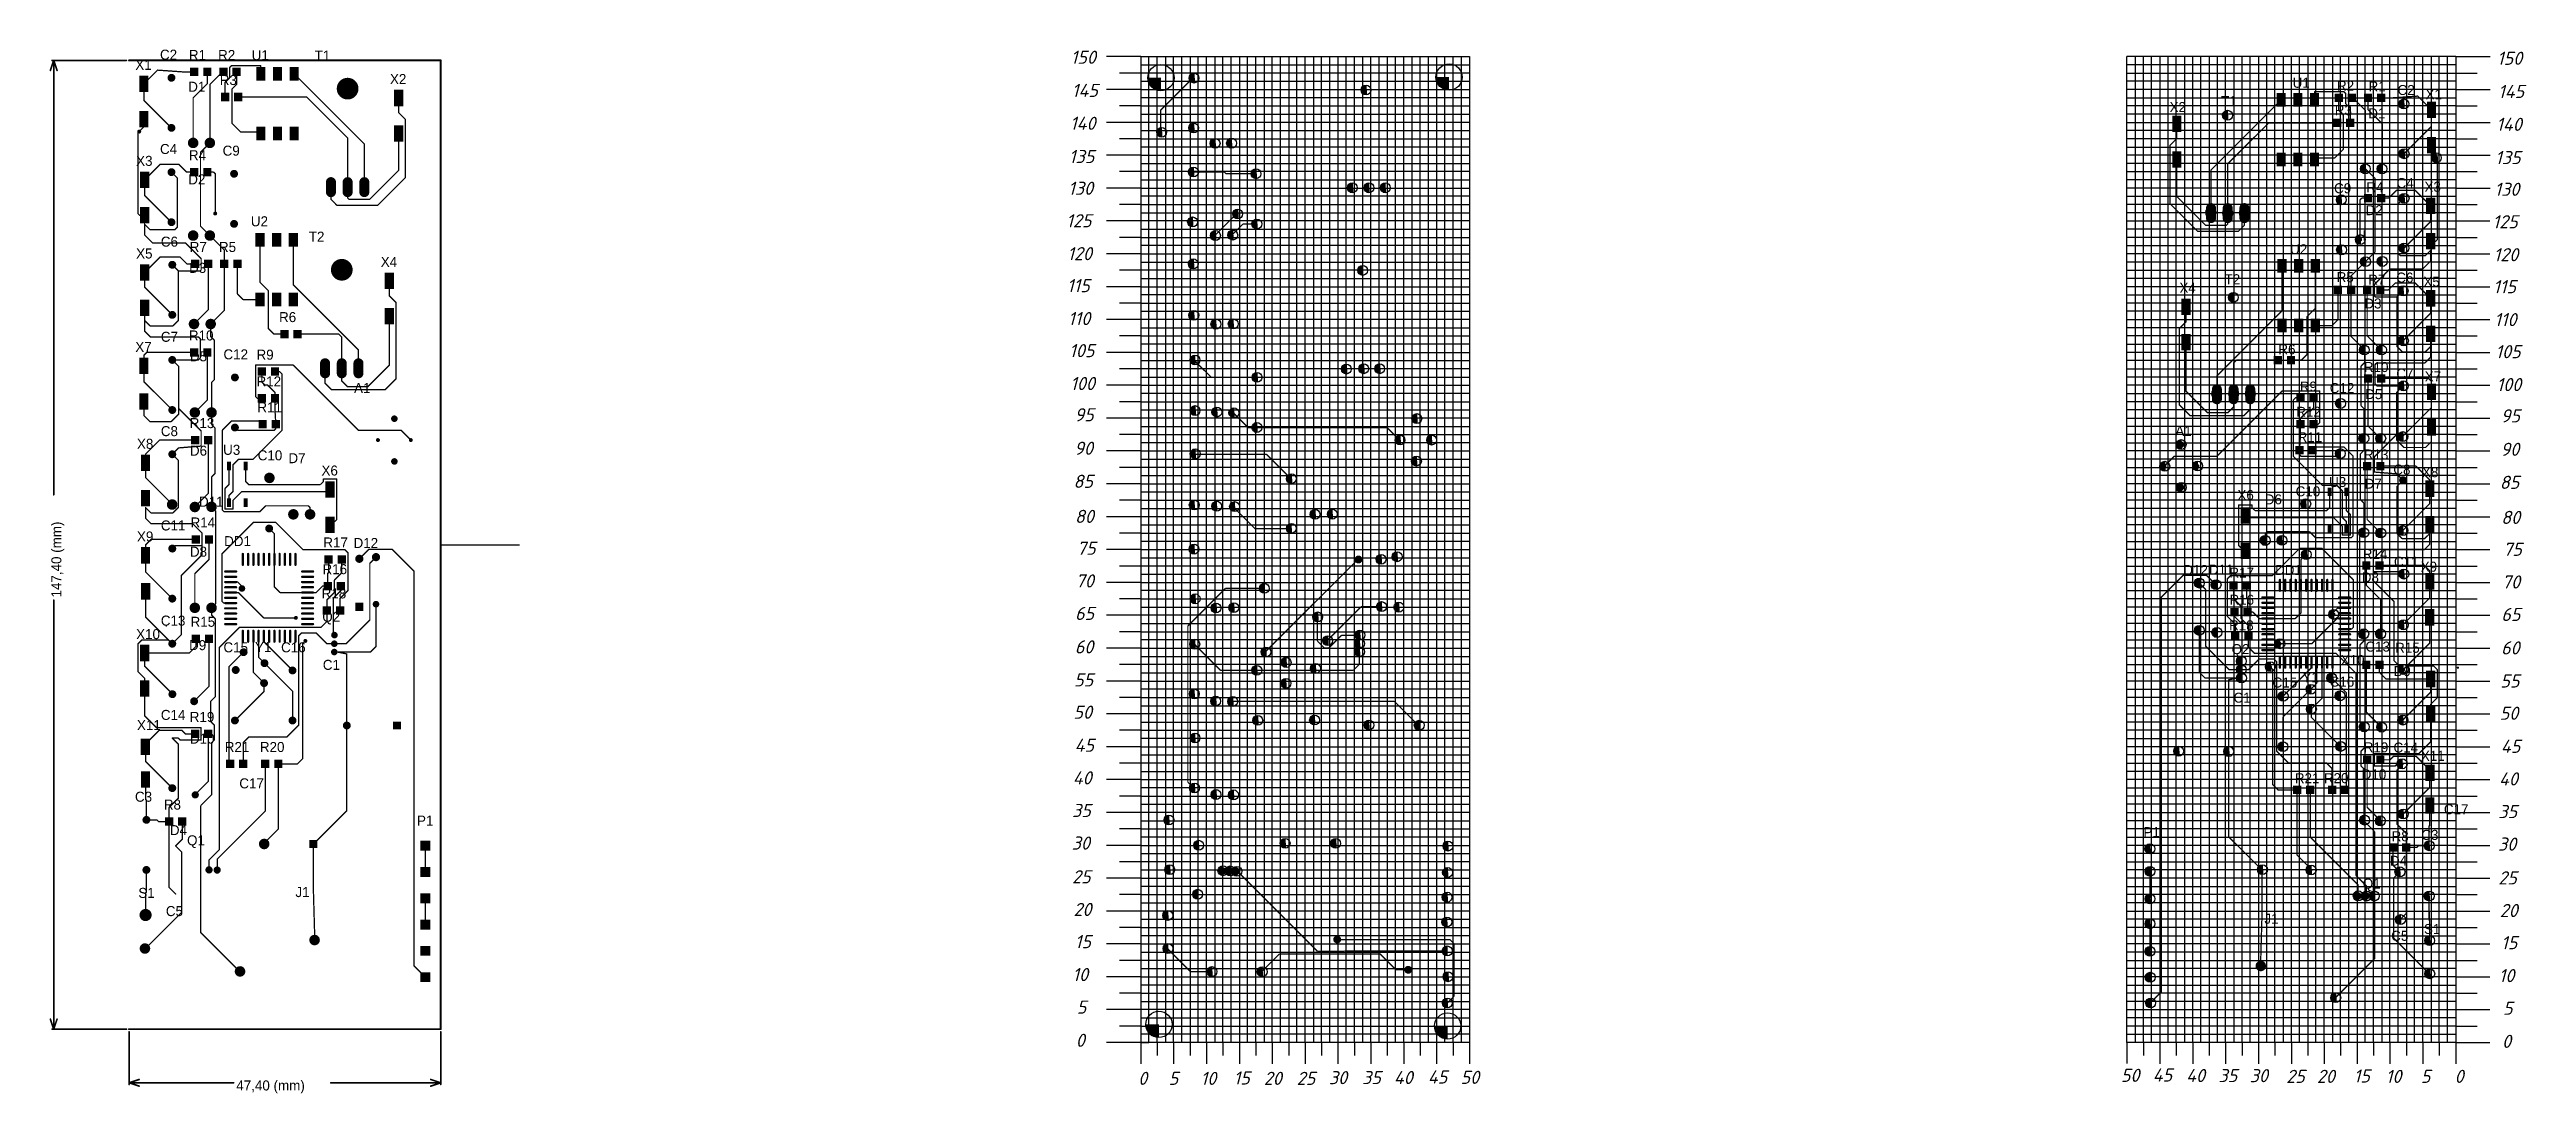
# Model space of a CAD drawing. Header units: millimetres. Extents: x 40 to 3761, y -469 to 920.
# Drawn here: x 40 to 416.7, y 67.7 to 226.6 of the extents above; entities that cross this region are included whole.
import ezdxf

# ---------------------------------------------------------------- set-up
doc = ezdxf.new("R2010")
doc.units = ezdxf.units.MM
for name, color, linetype in [('BottomLayer', 5, 'Continuous'), ('DrillDrawing', 1, 'Continuous'), ('KeepOutLayer', 6, 'Continuous'), ('Mechanical1', 6, 'Continuous'), ('Mechanical15', 56, 'Continuous'), ('Mechanical4', 56, 'Continuous'), ('MultiLayer', 9, 'Continuous'), ('PDF _Текст', 7, 'Continuous'), ('TopLayer', 1, 'Continuous'), ('TopOverlay', 2, 'Continuous'), ('TopPaste', 8, 'Continuous'), ('Слой1', 7, 'Continuous')]:
    doc.layers.add(name, color=color, linetype=linetype)
doc.styles.add('PDF ISOCPEUR Italic', font='isocpeui.ttf')

msp = doc.modelspace()

# ---------------------------------------------------------------- texts
at = {"layer": 'Mechanical1'}
msp.add_text('147,40 (mm)', height=1.524, rotation=90, dxfattribs=at).set_placement((41.808, 143.176))
msp.add_text('47,40 (mm)', height=1.524, dxfattribs=at).set_placement((68.411, 68.174))
at = {"layer": 'PDF _Текст', "char_height": 2, "width": 2.70606, "attachment_point": 7, "style": 'PDF ISOCPEUR Italic'}
for s, insert in [('150', (195.329, 224.38)), ('150', (412.259, 224.221)), ('145', (195.495, 219.33)), ('145', (412.426, 219.171)), ('140', (195.218, 214.329)), ('140', (412.148, 214.169)), ('135', (195.052, 209.275)), ('135', (411.982, 209.116)), ('130', (194.943, 204.444)), ('130', (411.873, 204.285)), ('125', (194.651, 199.5)), ('125', (411.581, 199.341)), ('120', (194.814, 194.492)), ('120', (411.745, 194.333)), ('115', (194.755, 189.625)), ('115', (411.686, 189.466)), ('110', (194.918, 184.616)), ('110', (411.849, 184.457)), ('105', (195.092, 179.741)), ('105', (412.023, 179.582)), ('100', (195.256, 174.733)), ('100', (412.187, 174.574)), ('95', (195.891, 169.976)), ('95', (412.822, 169.817)), ('90', (195.859, 164.886)), ('90', (412.789, 164.727)), ('80', (195.961, 154.522)), ('80', (412.891, 154.363)), ('75', (196.252, 149.673)), ('75', (413.182, 149.514)), ('70', (196.063, 144.7)), ('70', (412.994, 144.541)), ('65', (195.975, 139.756)), ('65', (412.906, 139.597)), ('60', (195.942, 134.667)), ('60', (412.873, 134.508))]:
    msp.add_mtext(s, dxfattribs=dict(at, insert=insert))
at = {"layer": 'PDF _Текст', "char_height": 2, "attachment_point": 7, "style": 'PDF ISOCPEUR Italic'}
for s, insert in [('85', (195.741, 159.858)), ('85', (412.672, 159.699)), ('55', (195.825, 129.638)), ('55', (412.756, 129.479)), ('50', (195.73, 124.729)), ('50', (412.661, 124.57)), ('45', (195.91, 119.697)), ('45', (412.84, 119.538)), ('40', (195.634, 114.732)), ('40', (412.564, 114.573)), ('35', (195.521, 109.772)), ('35', (412.452, 109.613)), ('30', (195.467, 104.815)), ('30', (412.398, 104.656)), ('25', (195.523, 99.681)), ('25', (412.453, 99.522)), ('20', (195.737, 94.712)), ('20', (412.668, 94.553)), ('15', (195.953, 89.818)), ('15', (412.884, 89.659)), ('10', (195.587, 84.808)), ('10', (412.518, 84.649)), ('5', (196.235, 79.85)), ('5', (413.166, 79.691)), ('0', (196.094, 74.808)), ('0', (413.025, 74.649)), ('0', (205.577, 69.019)), ('5', (210.216, 69.019)), ('10', (215.084, 69.012)), ('15', (220.105, 69.076)), ('20', (224.685, 69.019)), ('25', (229.686, 69.014)), ('30', (234.581, 69.125)), ('35', (239.634, 69.14)), ('40', (244.465, 69.145)), ('45', (249.637, 69.222)), ('50', (254.617, 69.173)), ('50', (355.043, 69.476)), ('45', (359.889, 69.525)), ('40', (364.967, 69.448)), ('35', (369.885, 69.443)), ('30', (374.638, 69.427)), ('25', (380.195, 69.317)), ('20', (384.855, 69.322)), ('15', (390.463, 69.378)), ('10', (395.34, 69.315)), ('5', (400.663, 69.322)), ('0', (405.81, 69.322))]:
    msp.add_mtext(s, dxfattribs=dict(at, insert=insert))
at = {"layer": 'TopOverlay'}
for s, p in [('C2', (56.807, 225.006)), ('R1', (61.201, 224.955)), ('R2', (65.646, 224.955)), ('U1', (70.752, 224.93)), ('T1', (80.328, 224.879)), ('X1', (53.048, 223.457)), ('R3', (65.9, 221.145)), ('X2', (91.783, 221.298)), ('D1', (61.1, 220.129)), ('X2', (362.459, 217.031)), ('T1', (370.284, 217.932)), ('U1', (381.171, 220.734)), ('R2', (387.92, 220.268)), ('R1', (392.722, 220.17)), ('C2', (397.133, 219.631)), ('X1', (401.391, 218.966)), ('R3', (387.583, 216.556)), ('D1', (392.67, 216.081)), ('C4', (56.807, 210.655)), ('R4', (61.201, 209.715)), ('C9', (66.332, 210.401)), ('X3', (53.175, 208.851)), ('D2', (61.1, 206.032)), ('C9', (387.474, 204.682)), ('R4', (392.378, 204.832)), ('C4', (396.985, 205.477)), ('X3', (401.223, 204.902)), ('U2', (70.625, 199.657)), ('D2', (392.276, 201.345)), ('X5', (53.175, 194.755)), ('C6', (56.934, 196.558)), ('R7', (61.328, 195.745)), ('R5', (65.773, 195.745)), ('T2', (79.438, 197.32)), ('U2', (380.788, 195.395)), ('D3', (61.227, 192.57)), ('X4', (90.386, 193.484)), ('T2', (370.817, 190.835)), ('R5', (387.869, 191.16)), ('R7', (392.673, 190.769)), ('C6', (396.94, 191.093)), ('X4', (363.956, 189.535)), ('D3', (392.082, 187.154)), ('X5', (401.06, 190.462)), ('R6', (74.917, 185.077)), ('X7', (53.048, 180.53)), ('C7', (56.934, 182.08)), ('R10', (61.201, 182.283)), ('C12', (66.459, 179.413)), ('R9', (71.488, 179.362)), ('R6', (379.004, 180.179)), ('D5', (61.354, 179.108)), ('R10', (392.002, 177.48)), ('C7', (396.94, 176.471)), ('X7', (401.263, 176.059)), ('R12', (71.488, 175.298)), ('A1', (86.322, 174.282)), ('R9', (382.265, 174.512)), ('C12', (386.821, 174.278)), ('D5', (392.202, 173.357)), ('R13', (61.328, 168.948)), ('R11', (71.615, 171.361)), ('R12', (381.734, 170.667)), ('X8', (53.302, 165.798)), ('C8', (56.934, 167.729)), ('D6', (61.354, 164.757)), ('U3', (66.408, 164.884)), ('A1', (363.328, 167.761)), ('R11', (381.926, 166.808)), ('C10', (71.666, 164.046)), ('D7', (76.34, 163.614)), ('X6', (81.369, 161.734)), ('R13', (392.004, 164.173)), ('C8', (396.489, 161.883)), ('X8', (400.842, 161.486)), ('D11', (62.734, 156.994)), ('X6', (372.778, 158.011)), ('D6', (376.936, 157.349)), ('C10', (381.633, 158.57)), ('U3', (386.721, 159.984)), ('D7', (392.123, 159.742)), ('C11', (56.934, 153.378)), ('R14', (61.455, 153.835)), ('X9', (53.302, 151.702)), ('D8', (61.354, 149.39)), ('DD1', (66.561, 150.99)), ('R17', (81.648, 150.787)), ('D12', (86.246, 150.711)), ('R16', (81.521, 146.723)), ('D12', (364.552, 146.603)), ('D11', (368.432, 146.675)), ('R17', (371.558, 146.21)), ('DD1', (378.506, 146.608)), ('D8', (391.691, 145.485)), ('R14', (391.838, 149.028)), ('C11', (396.581, 147.848)), ('X9', (400.652, 147.103)), ('R18', (81.394, 143.04)), ('R16', (371.57, 142.077)), ('C13', (56.934, 138.9)), ('R15', (61.455, 138.722)), ('Q2', (81.496, 139.484)), ('R18', (371.513, 138.185)), ('X10', (53.175, 136.843)), ('D9', (61.227, 135.166)), ('C15', (66.459, 134.836)), ('Y1', (71.26, 134.861)), ('C16', (75.222, 134.836)), ('Q2', (371.893, 134.559)), ('C13', (392.243, 134.95)), ('R15', (396.764, 134.772)), ('C1', (81.572, 132.169)), ('X10', (388.483, 132.893)), ('D9', (396.535, 131.216)), ('C1', (372.179, 127.174)), ('C15', (378.128, 129.482)), ('Y1', (382.673, 130.273)), ('C16', (386.806, 129.61)), ('X11', (53.302, 122.999)), ('C14', (56.934, 124.549)), ('R19', (61.328, 124.244)), ('D10', (61.354, 120.942)), ('R21', (66.662, 119.672)), ('R20', (71.996, 119.672)), ('R19', (391.987, 119.619)), ('C14', (396.511, 119.586)), ('D10', (391.675, 115.515)), ('X11', (400.67, 118.325)), ('C3', (52.997, 112.103)), ('C17', (68.872, 114.135)), ('R21', (381.516, 114.926)), ('R20', (385.92, 114.926)), ('R8', (57.391, 110.909)), ('P1', (95.898, 108.471)), ('C17', (404.181, 110.185)), ('D4', (58.306, 107.023)), ('Q1', (60.922, 105.474)), ('P1', (358.475, 106.72)), ('R8', (396.22, 106.097)), ('C3', (400.746, 106.301)), ('D4', (395.978, 102.371)), ('S1', (53.505, 97.472)), ('J1', (77.406, 97.599)), ('Q1', (391.837, 98.89)), ('C5', (57.696, 94.704)), ('J1', (376.876, 93.54)), ('С5', (396.163, 90.944)), ('S1', (401.148, 91.983))]:
    msp.add_text(s, height=1.524, dxfattribs=at).set_placement(p)

# ---------------------------------------------------------------- blocks, each defined once
blk = doc.blocks.new('*U1')
for p, q in [((-1.25, -75), (-1.25, 75)), ((0, -75), (0, 75)), ((1.25, 75), (1.25, -75))]:
    blk.add_line(p, q)
blk = doc.blocks.new('*U2')
at = {"color": 0, "linetype": 'ByBlock', "lineweight": -2, "transparency": 16777216}
for p in [(0, 0), (3.75, 0), (7.5, 0), (11.25, 0), (15, 0), (18.75, 0), (22.5, 0), (26.25, 0), (30, 0), (33.75, 0), (37.5, 0), (41.25, 0), (45, 0)]:
    blk.add_blockref('*U1', p, dxfattribs=at)
blk = doc.blocks.new('*U3')
for p, q in [((-25, 1.25), (25, 1.25)), ((-25, 0), (25, 0)), ((25, -1.25), (-25, -1.25))]:
    blk.add_line(p, q)
blk = doc.blocks.new('*U4')
at = {"color": 0, "linetype": 'ByBlock', "lineweight": -2, "transparency": 16777216}
for p in [(0, 0), (0, -3.75), (0, -7.5), (0, -11.25), (0, -15), (0, -18.75), (0, -22.5), (0, -26.25), (0, -30), (0, -33.75), (0, -37.5), (0, -41.25), (0, -45), (0, -48.75), (0, -52.5), (0, -56.25), (0, -60), (0, -63.75), (0, -67.5), (0, -71.25), (0, -75), (0, -78.75), (0, -82.5), (0, -86.25), (0, -90), (0, -93.75), (0, -97.5), (0, -101.25), (0, -105), (0, -108.75), (0, -112.5), (0, -116.25), (0, -120), (0, -123.75), (0, -127.5), (0, -131.25), (0, -135), (0, -138.75), (0, -142.5), (0, -146.25)]:
    blk.add_blockref('*U3', p, dxfattribs=at)
blk = doc.blocks.new('*U5')
for p, q in [((-3.75, 1.61), (-3.75, -1.61)), ((-1.25, 1.61), (-1.25, -0.39)), ((1.25, 1.61), (1.25, -1.61)), ((3.75, 1.61), (3.75, -0.39))]:
    blk.add_line(p, q)
blk = doc.blocks.new('*U6')
at = {"color": 0, "linetype": 'ByBlock', "lineweight": -2, "transparency": 16777216}
for p in [(0, 0), (10, 0), (20, 0), (30, 0), (40, 0)]:
    blk.add_blockref('*U5', p, dxfattribs=at)
blk = doc.blocks.new('*U7')
blk.add_line((0, 0.98), (0, -0.98))
blk = doc.blocks.new('*U8')
at = {"color": 0, "linetype": 'ByBlock', "lineweight": -2, "transparency": 16777216}
for p in [(0, 0), (5, 0), (10, 0), (15, 0), (20, 0), (25, 0), (30, 0), (35, 0), (40, 0), (45, 0), (50, 0), (55, 0), (60, 0), (65, 0), (70, 0), (75, 0), (80, 0), (85, 0), (90, 0), (95, 0), (100, 0), (105, 0), (110, 0), (115, 0), (120, 0), (125, 0)]:
    blk.add_blockref('*U7', p, dxfattribs=at)
blk = doc.blocks.new('*U9')
blk.add_line((1.62, 0), (-1.62, 0))
blk = doc.blocks.new('*U10')
at = {"color": 0, "linetype": 'ByBlock', "lineweight": -2, "transparency": 16777216}
for p in [(0, 0), (0, -2.5), (0, -5), (0, -7.5), (0, -10), (0, -12.5), (0, -15), (0, -17.5), (0, -20), (0, -22.5), (0, -25), (0, -27.5), (0, -30), (0, -32.5), (0, -35), (0, -37.5), (0, -40), (0, -42.5), (0, -45), (0, -47.5), (0, -50), (0, -52.5), (0, -55), (0, -57.5), (0, -60), (0, -62.5), (0, -65), (0, -67.5), (0, -70), (0, -72.5), (0, -75), (0, -77.5), (0, -80), (0, -82.5), (0, -85), (0, -87.5), (0, -90), (0, -92.5), (0, -95), (0, -97.5), (0, -100), (0, -102.5), (0, -105), (0, -107.5), (0, -110), (0, -112.5), (0, -115), (0, -117.5), (0, -120), (0, -122.5), (0, -125)]:
    blk.add_blockref('*U9', p, dxfattribs=at)
blk = doc.blocks.new('*U11')
for p, q in [((-1.25, -75), (-1.25, 75)), ((0, -75), (0, 75)), ((1.25, 75), (1.25, -75))]:
    blk.add_line(p, q)
blk = doc.blocks.new('*U12')
at = {"color": 0, "linetype": 'ByBlock', "lineweight": -2, "transparency": 16777216}
for p in [(0, 0), (3.75, 0), (7.5, 0), (11.25, 0), (15, 0), (18.75, 0), (22.5, 0), (26.25, 0), (30, 0), (33.75, 0), (37.5, 0), (41.25, 0), (45, 0)]:
    blk.add_blockref('*U11', p, dxfattribs=at)
blk = doc.blocks.new('*U13')
for p, q in [((-25, 1.25), (25, 1.25)), ((-25, 0), (25, 0)), ((25, -1.25), (-25, -1.25))]:
    blk.add_line(p, q)
blk = doc.blocks.new('*U14')
at = {"color": 0, "linetype": 'ByBlock', "lineweight": -2, "transparency": 16777216}
for p in [(0, 0), (0, -3.75), (0, -7.5), (0, -11.25), (0, -15), (0, -18.75), (0, -22.5), (0, -26.25), (0, -30), (0, -33.75), (0, -37.5), (0, -41.25), (0, -45), (0, -48.75), (0, -52.5), (0, -56.25), (0, -60), (0, -63.75), (0, -67.5), (0, -71.25), (0, -75), (0, -78.75), (0, -82.5), (0, -86.25), (0, -90), (0, -93.75), (0, -97.5), (0, -101.25), (0, -105), (0, -108.75), (0, -112.5), (0, -116.25), (0, -120), (0, -123.75), (0, -127.5), (0, -131.25), (0, -135), (0, -138.75), (0, -142.5), (0, -146.25)]:
    blk.add_blockref('*U13', p, dxfattribs=at)
blk = doc.blocks.new('*U15')
for p, q in [((-3.75, 1.61), (-3.75, -1.61)), ((-1.25, 1.61), (-1.25, -0.39)), ((1.25, 1.61), (1.25, -1.61)), ((3.75, 1.61), (3.75, -0.39))]:
    blk.add_line(p, q)
blk = doc.blocks.new('*U16')
at = {"color": 0, "linetype": 'ByBlock', "lineweight": -2, "transparency": 16777216}
for p in [(0, 0), (10, 0), (20, 0), (30, 0), (40, 0)]:
    blk.add_blockref('*U15', p, dxfattribs=at)
blk = doc.blocks.new('*U17')
blk.add_line((0, 0.98), (0, -0.98))
blk = doc.blocks.new('*U18')
at = {"color": 0, "linetype": 'ByBlock', "lineweight": -2, "transparency": 16777216}
for p in [(0, 0), (5, 0), (10, 0), (15, 0), (20, 0), (25, 0), (30, 0), (35, 0), (40, 0), (45, 0), (50, 0), (55, 0), (60, 0), (65, 0), (70, 0), (75, 0), (80, 0), (85, 0), (90, 0), (95, 0), (100, 0), (105, 0), (110, 0), (115, 0), (120, 0), (125, 0)]:
    blk.add_blockref('*U17', p, dxfattribs=at)
blk = doc.blocks.new('*U19')
blk.add_line((1.62, 0), (-1.62, 0))
blk = doc.blocks.new('*U20')
at = {"color": 0, "linetype": 'ByBlock', "lineweight": -2, "transparency": 16777216}
for p in [(0, 0), (0, -2.5), (0, -5), (0, -7.5), (0, -10), (0, -12.5), (0, -15), (0, -17.5), (0, -20), (0, -22.5), (0, -25), (0, -27.5), (0, -30), (0, -32.5), (0, -35), (0, -37.5), (0, -40), (0, -42.5), (0, -45), (0, -47.5), (0, -50), (0, -52.5), (0, -55), (0, -57.5), (0, -60), (0, -62.5), (0, -65), (0, -67.5), (0, -70), (0, -72.5), (0, -75), (0, -77.5), (0, -80), (0, -82.5), (0, -85), (0, -87.5), (0, -90), (0, -92.5), (0, -95), (0, -97.5), (0, -100), (0, -102.5), (0, -105), (0, -107.5), (0, -110), (0, -112.5), (0, -115), (0, -117.5), (0, -120), (0, -122.5), (0, -125)]:
    blk.add_blockref('*U19', p, dxfattribs=at)

# ---------------------------------------------------------------- hatches: boundary and pattern name
h = msp.add_hatch(color=256)
h.dxf.hatch_style = 1
h.paths.add_polyline_path([(214.075, 222.953, 0.4142136), (213.325, 222.203, 0.4142136), (214.075, 221.453), (214.075, 222.203)])
h = msp.add_hatch(color=256)
h.dxf.hatch_style = 1
h.paths.add_polyline_path([(240.245, 221.144, 0.4142136), (239.495, 220.394, 0.4142136), (240.245, 219.644), (240.245, 220.394)])
h = msp.add_hatch(color=256)
h.dxf.hatch_style = 1
h.paths.add_polyline_path([(398.084, 219.025, 0.4142136), (397.334, 218.275, 0.4142136), (398.084, 217.525), (398.084, 218.275)])
h = msp.add_hatch(color=256)
h.dxf.hatch_style = 1
h.paths.add_polyline_path([(214.032, 215.364, 0.4142136), (213.282, 214.614, 0.4142136), (214.032, 213.864), (214.032, 214.614)])
h = msp.add_hatch(color=256)
h.dxf.hatch_style = 1
h.paths.add_polyline_path([(371.271, 217.304, 0.4142136), (370.521, 216.554, 0.4142136), (371.271, 215.804), (371.271, 216.554)])
h = msp.add_hatch(color=256)
h.dxf.hatch_style = 1
h.paths.add_polyline_path([(209.153, 214.707, 0.4142136), (208.403, 213.957, 0.4142136), (209.153, 213.207), (209.153, 213.957)])
h = msp.add_hatch(color=256)
h.dxf.hatch_style = 1
h.paths.add_polyline_path([(217.283, 213.029, 0.4142136), (216.533, 212.279, 0.4142136), (217.283, 211.529), (217.283, 212.279)])
h = msp.add_hatch(color=256)
h.dxf.hatch_style = 1
h.paths.add_polyline_path([(219.786, 213.05, 0.4142136), (219.036, 212.3, 0.4142136), (219.786, 211.55), (219.786, 212.3)])
h = msp.add_hatch(color=256)
h.dxf.hatch_style = 1
h.paths.add_polyline_path([(398.129, 211.442, 0.4142136), (397.379, 210.692, 0.4142136), (398.129, 209.942), (398.129, 210.692)])
h = msp.add_hatch(color=256)
h.dxf.hatch_style = 1
h.paths.add_polyline_path([(213.999, 208.664, 0.4142136), (213.249, 207.914, 0.4142136), (213.999, 207.164), (213.999, 207.914)])
h = msp.add_hatch(color=256)
h.dxf.hatch_style = 1
h.paths.add_polyline_path([(223.508, 208.397, 0.4142136), (222.758, 207.647, 0.4142136), (223.508, 206.897), (223.508, 207.647)])
h = msp.add_hatch(color=256)
h.dxf.hatch_style = 1
h.paths.add_polyline_path([(392.235, 209.146, 0.4142136), (391.485, 208.396, 0.4142136), (392.235, 207.646), (392.235, 208.396)])
h = msp.add_hatch(color=256)
h.dxf.hatch_style = 1
h.paths.add_polyline_path([(394.771, 209.146, 0.4142136), (394.021, 208.396, 0.4142136), (394.771, 207.646), (394.771, 208.396)])
h = msp.add_hatch(color=256)
h.dxf.hatch_style = 1
h.paths.add_polyline_path([(403.018, 210.831, 0.4142136), (402.268, 210.081, 0.4142136), (403.018, 209.331), (403.018, 210.081)])
h = msp.add_hatch(color=256)
h.dxf.hatch_style = 1
h.paths.add_polyline_path([(238.166, 206.261, 0.4142136), (237.416, 205.511, 0.4142136), (238.166, 204.761), (238.166, 205.511)])
h = msp.add_hatch(color=256)
h.dxf.hatch_style = 1
h.paths.add_polyline_path([(240.685, 206.261, 0.4142136), (239.935, 205.511, 0.4142136), (240.685, 204.761), (240.685, 205.511)])
h = msp.add_hatch(color=256)
h.dxf.hatch_style = 1
h.paths.add_polyline_path([(243.171, 206.261, 0.4142136), (242.421, 205.511, 0.4142136), (243.171, 204.761), (243.171, 205.511)])
h = msp.add_hatch(color=256)
h.dxf.hatch_style = 1
h.paths.add_polyline_path([(388.579, 204.446, 0.4142136), (387.829, 203.696, 0.4142136), (388.579, 202.946), (388.579, 203.696)])
h = msp.add_hatch(color=256)
h.dxf.hatch_style = 1
h.paths.add_polyline_path([(398.128, 204.664, 0.4142136), (397.378, 203.914, 0.4142136), (398.128, 203.164), (398.128, 203.914)])
h = msp.add_hatch(color=256)
h.dxf.hatch_style = 1
h.paths.add_polyline_path([(213.855, 201.074, 0.4142136), (213.105, 200.324, 0.4142136), (213.855, 199.574), (213.855, 200.324)])
h = msp.add_hatch(color=256)
h.dxf.hatch_style = 1
h.paths.add_polyline_path([(220.724, 202.287, 0.4142136), (219.974, 201.537, 0.4142136), (220.724, 200.787), (220.724, 201.537)])
h = msp.add_hatch(color=256)
h.dxf.hatch_style = 1
h.paths.add_polyline_path([(223.635, 200.76, 0.4142136), (222.885, 200.01, 0.4142136), (223.635, 199.26), (223.635, 200.01)])
h = msp.add_hatch(color=256)
h.dxf.hatch_style = 1
h.paths.add_polyline_path([(368.721, 202.503, 0.4142136), (367.971, 201.753, 0.4142136), (368.721, 201.003), (368.721, 201.753)])
h = msp.add_hatch(color=256)
h.dxf.hatch_style = 1
h.paths.add_polyline_path([(371.304, 202.402, 0.4142136), (370.554, 201.652, 0.4142136), (371.304, 200.902), (371.304, 201.652)])
h = msp.add_hatch(color=256)
h.dxf.hatch_style = 1
h.paths.add_polyline_path([(373.852, 202.436, 0.4142136), (373.102, 201.686, 0.4142136), (373.852, 200.936), (373.852, 201.686)])
h = msp.add_hatch(color=256)
h.dxf.hatch_style = 1
h.paths.add_polyline_path([(217.332, 199.003, 0.4142136), (216.582, 198.253, 0.4142136), (217.332, 197.503), (217.332, 198.253)])
h = msp.add_hatch(color=256)
h.dxf.hatch_style = 1
h.paths.add_polyline_path([(219.97, 199.066, 0.4142136), (219.22, 198.316, 0.4142136), (219.97, 197.566), (219.97, 198.316)])
h = msp.add_hatch(color=256)
h.dxf.hatch_style = 1
h.paths.add_polyline_path([(388.615, 196.823, 0.4142136), (387.865, 196.073, 0.4142136), (388.615, 195.323), (388.615, 196.073)])
h = msp.add_hatch(color=256)
h.dxf.hatch_style = 1
h.paths.add_polyline_path([(391.466, 198.386, 0.4142136), (390.716, 197.636, 0.4142136), (391.466, 196.886), (391.466, 197.636)])
h = msp.add_hatch(color=256)
h.dxf.hatch_style = 1
h.paths.add_polyline_path([(398.103, 197.095, 0.4142136), (397.353, 196.345, 0.4142136), (398.103, 195.595), (398.103, 196.345)])
h = msp.add_hatch(color=256)
h.dxf.hatch_style = 1
h.paths.add_polyline_path([(213.978, 194.693, 0.4142136), (213.228, 193.943, 0.4142136), (213.978, 193.193), (213.978, 193.943)])
h = msp.add_hatch(color=256)
h.dxf.hatch_style = 1
h.paths.add_polyline_path([(239.719, 193.69, 0.4142136), (238.969, 192.94, 0.4142136), (239.719, 192.19), (239.719, 192.94)])
h = msp.add_hatch(color=256)
h.dxf.hatch_style = 1
h.paths.add_polyline_path([(392.258, 195.034, 0.4142136), (391.508, 194.284, 0.4142136), (392.258, 193.534), (392.258, 194.284)])
h = msp.add_hatch(color=256)
h.dxf.hatch_style = 1
h.paths.add_polyline_path([(394.796, 195.055, 0.4142136), (394.046, 194.305, 0.4142136), (394.796, 193.555), (394.796, 194.305)])
h = msp.add_hatch(color=256)
h.dxf.hatch_style = 1
h.paths.add_polyline_path([(372.143, 189.594, 0.4142136), (371.393, 188.844, 0.4142136), (372.143, 188.094), (372.143, 188.844)])
h = msp.add_hatch(color=256)
h.dxf.hatch_style = 1
h.paths.add_polyline_path([(397.973, 190.587, 0.4142136), (397.223, 189.837, 0.4142136), (397.973, 189.087), (397.973, 189.837)])
h = msp.add_hatch(color=256)
h.dxf.hatch_style = 1
h.paths.add_polyline_path([(214.048, 186.87, 0.4142136), (213.298, 186.12, 0.4142136), (214.048, 185.37), (214.048, 186.12)])
h = msp.add_hatch(color=256)
h.dxf.hatch_style = 1
h.paths.add_polyline_path([(217.403, 185.52, 0.4142136), (216.653, 184.77, 0.4142136), (217.403, 184.02), (217.403, 184.77)])
h = msp.add_hatch(color=256)
h.dxf.hatch_style = 1
h.paths.add_polyline_path([(220.044, 185.558, 0.4142136), (219.294, 184.808, 0.4142136), (220.044, 184.058), (220.044, 184.808)])
h = msp.add_hatch(color=256)
h.dxf.hatch_style = 1
h.paths.add_polyline_path([(392.087, 181.588, 0.4142136), (391.337, 180.838, 0.4142136), (392.087, 180.088), (392.087, 180.838)])
h = msp.add_hatch(color=256)
h.dxf.hatch_style = 1
h.paths.add_polyline_path([(394.684, 181.6, 0.4142136), (393.934, 180.85, 0.4142136), (394.684, 180.1), (394.684, 180.85)])
h = msp.add_hatch(color=256)
h.dxf.hatch_style = 1
h.paths.add_polyline_path([(398.022, 182.984, 0.4142136), (397.272, 182.234, 0.4142136), (398.022, 181.484), (398.022, 182.234)])
h = msp.add_hatch(color=256)
h.dxf.hatch_style = 1
h.paths.add_polyline_path([(214.214, 180.063, 0.4142136), (213.464, 179.313, 0.4142136), (214.214, 178.563), (214.214, 179.313)])
h = msp.add_hatch(color=256)
h.dxf.hatch_style = 1
h.paths.add_polyline_path([(223.667, 177.419, 0.4142136), (222.917, 176.669, 0.4142136), (223.667, 175.919), (223.667, 176.669)])
h = msp.add_hatch(color=256)
h.dxf.hatch_style = 1
h.paths.add_polyline_path([(237.246, 178.679, 0.4142136), (236.496, 177.929, 0.4142136), (237.246, 177.179), (237.246, 177.929)])
h = msp.add_hatch(color=256)
h.dxf.hatch_style = 1
h.paths.add_polyline_path([(239.891, 178.729, 0.4142136), (239.141, 177.979, 0.4142136), (239.891, 177.229), (239.891, 177.979)])
h = msp.add_hatch(color=256)
h.dxf.hatch_style = 1
h.paths.add_polyline_path([(242.322, 178.729, 0.4142136), (241.572, 177.979, 0.4142136), (242.322, 177.229), (242.322, 177.979)])
h = msp.add_hatch(color=256)
h.dxf.hatch_style = 1
h.paths.add_polyline_path([(369.628, 174.941, 0.4142136), (368.878, 174.191, 0.4142136), (369.628, 173.441), (369.628, 174.191)])
h = msp.add_hatch(color=256)
h.dxf.hatch_style = 1
h.paths.add_polyline_path([(372.202, 174.941, 0.4142136), (371.452, 174.191, 0.4142136), (372.202, 173.441), (372.202, 174.191)])
h = msp.add_hatch(color=256)
h.dxf.hatch_style = 1
h.paths.add_polyline_path([(374.739, 174.928, 0.4142136), (373.989, 174.178, 0.4142136), (374.739, 173.428), (374.739, 174.178)])
h = msp.add_hatch(color=256)
h.dxf.hatch_style = 1
h.paths.add_polyline_path([(388.465, 173.449, 0.4142136), (387.715, 172.699, 0.4142136), (388.465, 171.949), (388.465, 172.699)])
h = msp.add_hatch(color=256)
h.dxf.hatch_style = 1
h.paths.add_polyline_path([(398.017, 176.134, 0.4142136), (397.267, 175.384, 0.4142136), (398.017, 174.634), (398.017, 175.384)])
h = msp.add_hatch(color=256)
h.dxf.hatch_style = 1
h.paths.add_polyline_path([(214.229, 172.369, 0.4142136), (213.479, 171.619, 0.4142136), (214.229, 170.869), (214.229, 171.619)])
h = msp.add_hatch(color=256)
h.dxf.hatch_style = 1
h.paths.add_polyline_path([(217.547, 172.135, 0.4142136), (216.797, 171.385, 0.4142136), (217.547, 170.635), (217.547, 171.385)])
h = msp.add_hatch(color=256)
h.dxf.hatch_style = 1
h.paths.add_polyline_path([(220.137, 172.025, 0.4142136), (219.387, 171.275, 0.4142136), (220.137, 170.525), (220.137, 171.275)])
h = msp.add_hatch(color=256)
h.dxf.hatch_style = 1
h.paths.add_polyline_path([(223.641, 169.793, 0.4142136), (222.891, 169.043, 0.4142136), (223.641, 168.293), (223.641, 169.043)])
h = msp.add_hatch(color=256)
h.dxf.hatch_style = 1
h.paths.add_polyline_path([(247.955, 171.152, 0.4142136), (247.205, 170.402, 0.4142136), (247.955, 169.652), (247.955, 170.402)])
h = msp.add_hatch(color=256)
h.dxf.hatch_style = 1
h.paths.add_polyline_path([(214.257, 165.789, 0.4142136), (213.507, 165.039, 0.4142136), (214.257, 164.289), (214.257, 165.039)])
h = msp.add_hatch(color=256)
h.dxf.hatch_style = 1
h.paths.add_polyline_path([(245.416, 167.885, 0.4142136), (244.666, 167.135, 0.4142136), (245.416, 166.385), (245.416, 167.135)])
h = msp.add_hatch(color=256)
h.dxf.hatch_style = 1
h.paths.add_polyline_path([(250.215, 167.877, 0.4142136), (249.465, 167.127, 0.4142136), (250.215, 166.377), (250.215, 167.127)])
h = msp.add_hatch(color=256)
h.dxf.hatch_style = 1
h.paths.add_polyline_path([(364.209, 167.199, 0.4142136), (363.459, 166.449, 0.4142136), (364.209, 165.699), (364.209, 166.449)])
h = msp.add_hatch(color=256)
h.dxf.hatch_style = 1
h.paths.add_polyline_path([(388.424, 165.828, 0.4142136), (387.674, 165.078, 0.4142136), (388.424, 164.328), (388.424, 165.078)])
h = msp.add_hatch(color=256)
h.dxf.hatch_style = 1
h.paths.add_polyline_path([(392, 168.125, 0.4142136), (391.25, 167.375, 0.4142136), (392, 166.625), (392, 167.375)])
h = msp.add_hatch(color=256)
h.dxf.hatch_style = 1
h.paths.add_polyline_path([(394.58, 168.145, 0.4142136), (393.83, 167.395, 0.4142136), (394.58, 166.645), (394.58, 167.395)])
h = msp.add_hatch(color=256)
h.dxf.hatch_style = 1
h.paths.add_polyline_path([(397.931, 168.414, 0.4142136), (397.181, 167.664, 0.4142136), (397.931, 166.914), (397.931, 167.664)])
h = msp.add_hatch(color=256)
h.dxf.hatch_style = 1
h.paths.add_polyline_path([(228.891, 162.003, 0.4142136), (228.141, 161.253, 0.4142136), (228.891, 160.503), (228.891, 161.253)])
h = msp.add_hatch(color=256)
h.dxf.hatch_style = 1
h.paths.add_polyline_path([(247.901, 164.679, 0.4142136), (247.151, 163.929, 0.4142136), (247.901, 163.179), (247.901, 163.929)])
h = msp.add_hatch(color=256)
h.dxf.hatch_style = 1
h.paths.add_polyline_path([(361.72, 163.9, 0.4142136), (360.97, 163.15, 0.4142136), (361.72, 162.4), (361.72, 163.15)])
h = msp.add_hatch(color=256)
h.dxf.hatch_style = 1
h.paths.add_polyline_path([(366.718, 163.938, 0.4142136), (365.968, 163.188, 0.4142136), (366.718, 162.438), (366.718, 163.188)])
h = msp.add_hatch(color=256)
h.dxf.hatch_style = 1
h.paths.add_polyline_path([(364.247, 160.684, 0.4142136), (363.497, 159.934, 0.4142136), (364.247, 159.184), (364.247, 159.934)])
h = msp.add_hatch(color=256)
h.dxf.hatch_style = 1
h.paths.add_polyline_path([(214.11, 158.003, 0.4142136), (213.36, 157.253, 0.4142136), (214.11, 156.503), (214.11, 157.253)])
h = msp.add_hatch(color=256)
h.dxf.hatch_style = 1
h.paths.add_polyline_path([(217.513, 157.821, 0.4142136), (216.763, 157.071, 0.4142136), (217.513, 156.321), (217.513, 157.071)])
h = msp.add_hatch(color=256)
h.dxf.hatch_style = 1
h.paths.add_polyline_path([(220.248, 157.76, 0.4142136), (219.498, 157.01, 0.4142136), (220.248, 156.26), (220.248, 157.01)])
h = msp.add_hatch(color=256)
h.dxf.hatch_style = 1
h.paths.add_polyline_path([(232.492, 156.576, 0.4142136), (231.742, 155.826, 0.4142136), (232.492, 155.076), (232.492, 155.826)])
h = msp.add_hatch(color=256)
h.dxf.hatch_style = 1
h.paths.add_polyline_path([(235.105, 156.607, 0.4142136), (234.355, 155.857, 0.4142136), (235.105, 155.107), (235.105, 155.857)])
h = msp.add_hatch(color=256)
h.dxf.hatch_style = 1
h.paths.add_polyline_path([(383.172, 158.185, 0.4142136), (382.422, 157.435, 0.4142136), (383.172, 156.685), (383.172, 157.435)])
h = msp.add_hatch(color=256)
h.dxf.hatch_style = 1
h.paths.add_polyline_path([(214.076, 151.288, 0.4142136), (213.326, 150.538, 0.4142136), (214.076, 149.788), (214.076, 150.538)])
h = msp.add_hatch(color=256)
h.dxf.hatch_style = 1
h.paths.add_polyline_path([(228.873, 154.445, 0.4142136), (228.123, 153.695, 0.4142136), (228.873, 152.945), (228.873, 153.695)])
h = msp.add_hatch(color=256)
h.dxf.hatch_style = 1
h.paths.add_polyline_path([(376.999, 152.605, 0.4142136), (376.249, 151.855, 0.4142136), (376.999, 151.105), (376.999, 151.855)])
h = msp.add_hatch(color=256)
h.dxf.hatch_style = 1
h.paths.add_polyline_path([(379.552, 152.634, 0.4142136), (378.802, 151.884, 0.4142136), (379.552, 151.134), (379.552, 151.884)])
h = msp.add_hatch(color=256)
h.dxf.hatch_style = 1
h.paths.add_polyline_path([(391.995, 153.786, 0.4142136), (391.245, 153.036, 0.4142136), (391.995, 152.286), (391.995, 153.036)])
h = msp.add_hatch(color=256)
h.dxf.hatch_style = 1
h.paths.add_polyline_path([(394.582, 153.732, 0.4142136), (393.832, 152.982, 0.4142136), (394.582, 152.232), (394.582, 152.982)])
h = msp.add_hatch(color=256)
h.dxf.hatch_style = 1
h.paths.add_polyline_path([(397.942, 154.109, 0.4142136), (397.192, 153.359, 0.4142136), (397.942, 152.609), (397.942, 153.359)])
h = msp.add_hatch(color=256)
h.dxf.hatch_style = 1
h.paths.add_polyline_path([(242.529, 149.743, 0.4142136), (241.779, 148.993, 0.4142136), (242.529, 148.243), (242.529, 148.993)])
h = msp.add_hatch(color=256)
h.dxf.hatch_style = 1
h.paths.add_polyline_path([(244.971, 150.125, 0.4142136), (244.221, 149.375, 0.4142136), (244.971, 148.625), (244.971, 149.375)])
h = msp.add_hatch(color=256)
h.dxf.hatch_style = 1
h.paths.add_polyline_path([(383.257, 150.461, 0.4142136), (382.507, 149.711, 0.4142136), (383.257, 148.961), (383.257, 149.711)])
h = msp.add_hatch(color=256)
h.dxf.hatch_style = 1
h.paths.add_polyline_path([(398.086, 147.489, 0.4142136), (397.336, 146.739, 0.4142136), (398.086, 145.989), (398.086, 146.739)])
h = msp.add_hatch(color=256)
h.dxf.hatch_style = 1
h.paths.add_polyline_path([(214.249, 143.725, 0.4142136), (213.499, 142.975, 0.4142136), (214.249, 142.225), (214.249, 142.975)])
h = msp.add_hatch(color=256)
h.dxf.hatch_style = 1
h.paths.add_polyline_path([(224.764, 145.322, 0.4142136), (224.014, 144.572, 0.4142136), (224.764, 143.822), (224.764, 144.572)])
h = msp.add_hatch(color=256)
h.dxf.hatch_style = 1
h.paths.add_polyline_path([(366.991, 146.121, 0.4142136), (366.241, 145.371, 0.4142136), (366.991, 144.621), (366.991, 145.371)])
h = msp.add_hatch(color=256)
h.dxf.hatch_style = 1
h.paths.add_polyline_path([(369.528, 145.878, 0.4142136), (368.778, 145.128, 0.4142136), (369.528, 144.378), (369.528, 145.128)])
h = msp.add_hatch(color=256)
h.dxf.hatch_style = 1
h.paths.add_polyline_path([(217.432, 142.334, 0.4142136), (216.682, 141.584, 0.4142136), (217.432, 140.834), (217.432, 141.584)])
h = msp.add_hatch(color=256)
h.dxf.hatch_style = 1
h.paths.add_polyline_path([(220.131, 142.391, 0.4142136), (219.381, 141.641, 0.4142136), (220.131, 140.891), (220.131, 141.641)])
h = msp.add_hatch(color=256)
h.dxf.hatch_style = 1
h.paths.add_polyline_path([(232.892, 140.972, 0.4142136), (232.142, 140.222, 0.4142136), (232.892, 139.472), (232.892, 140.222)])
h = msp.add_hatch(color=256)
h.dxf.hatch_style = 1
h.paths.add_polyline_path([(242.602, 142.546, 0.4142136), (241.852, 141.796, 0.4142136), (242.602, 141.046), (242.602, 141.796)])
h = msp.add_hatch(color=256)
h.dxf.hatch_style = 1
h.paths.add_polyline_path([(245.241, 142.456, 0.4142136), (244.491, 141.706, 0.4142136), (245.241, 140.956), (245.241, 141.706)])
h = msp.add_hatch(color=256)
h.dxf.hatch_style = 1
h.paths.add_polyline_path([(387.412, 141.351, 0.4142136), (386.662, 140.601, 0.4142136), (387.412, 139.851), (387.412, 140.601)])
h = msp.add_hatch(color=256)
h.dxf.hatch_style = 1
h.paths.add_polyline_path([(398.013, 139.775, 0.4142136), (397.263, 139.025, 0.4142136), (398.013, 138.275), (398.013, 139.025)])
h = msp.add_hatch(color=256)
h.dxf.hatch_style = 1
h.paths.add_polyline_path([(214.192, 136.827, 0.4142136), (213.442, 136.077, 0.4142136), (214.192, 135.327), (214.192, 136.077)])
h = msp.add_hatch(color=256)
h.dxf.hatch_style = 1
h.paths.add_polyline_path([(225.015, 135.641, 0.4142136), (224.265, 134.891, 0.4142136), (225.015, 134.141), (225.015, 134.891)])
h = msp.add_hatch(color=256)
h.dxf.hatch_style = 1
h.paths.add_polyline_path([(234.406, 137.357, 0.4142136), (233.656, 136.607, 0.4142136), (234.406, 135.857), (234.406, 136.607)])
h = msp.add_hatch(color=256)
h.dxf.hatch_style = 1
h.paths.add_polyline_path([(239.244, 136.916, 0.4142136), (238.494, 136.166, 0.4142136), (239.244, 135.416), (239.244, 136.166)])
h = msp.add_hatch(color=256)
h.dxf.hatch_style = 1
h.paths.add_polyline_path([(239.261, 135.683, 0.4142136), (238.511, 134.933, 0.4142136), (239.261, 134.183), (239.261, 134.933)])
h = msp.add_hatch(color=256)
h.dxf.hatch_style = 1
h.paths.add_polyline_path([(239.314, 138.219, 0.4142136), (238.564, 137.469, 0.4142136), (239.314, 136.719), (239.314, 137.469)])
h = msp.add_hatch(color=256)
h.dxf.hatch_style = 1
h.paths.add_polyline_path([(366.988, 138.916, 0.4142136), (366.238, 138.166, 0.4142136), (366.988, 137.416), (366.988, 138.166)])
h = msp.add_hatch(color=256)
h.dxf.hatch_style = 1
h.paths.add_polyline_path([(369.656, 138.607, 0.4142136), (368.906, 137.857, 0.4142136), (369.656, 137.107), (369.656, 137.857)])
h = msp.add_hatch(color=256)
h.dxf.hatch_style = 1
h.paths.add_polyline_path([(379.222, 136.888, 0.4142136), (378.472, 136.138, 0.4142136), (379.222, 135.388), (379.222, 136.138)])
h = msp.add_hatch(color=256)
h.dxf.hatch_style = 1
h.paths.add_polyline_path([(391.991, 138.394, 0.4142136), (391.241, 137.644, 0.4142136), (391.991, 136.894), (391.991, 137.644)])
h = msp.add_hatch(color=256)
h.dxf.hatch_style = 1
h.paths.add_polyline_path([(394.549, 138.394, 0.4142136), (393.799, 137.644, 0.4142136), (394.549, 136.894), (394.549, 137.644)])
h = msp.add_hatch(color=256)
h.dxf.hatch_style = 1
h.paths.add_polyline_path([(223.626, 132.85, 0.4142136), (222.876, 132.1, 0.4142136), (223.626, 131.35), (223.626, 132.1)])
h = msp.add_hatch(color=256)
h.dxf.hatch_style = 1
h.paths.add_polyline_path([(228.08, 134.044, 0.4142136), (227.33, 133.294, 0.4142136), (228.08, 132.544), (228.08, 133.294)])
h = msp.add_hatch(color=256)
h.dxf.hatch_style = 1
h.paths.add_polyline_path([(232.551, 133.131, 0.4142136), (231.801, 132.381, 0.4142136), (232.551, 131.631), (232.551, 132.381)])
h = msp.add_hatch(color=256)
h.dxf.hatch_style = 1
h.paths.add_polyline_path([(373.362, 134.245, 0.4142136), (372.612, 133.495, 0.4142136), (373.362, 132.745), (373.362, 133.495)])
h = msp.add_hatch(color=256)
h.dxf.hatch_style = 1
h.paths.add_polyline_path([(373.362, 132.952, 0.4142136), (372.612, 132.202, 0.4142136), (373.362, 131.452), (373.362, 132.202)])
h = msp.add_hatch(color=256)
h.dxf.hatch_style = 1
h.paths.add_polyline_path([(377.797, 133.402, 0.4142136), (377.047, 132.652, 0.4142136), (377.797, 131.902), (377.797, 132.652)])
h = msp.add_hatch(color=256)
h.dxf.hatch_style = 1
h.paths.add_polyline_path([(398.004, 132.98, 0.4142136), (397.254, 132.23, 0.4142136), (398.004, 131.48), (398.004, 132.23)])
h = msp.add_hatch(color=256)
h.dxf.hatch_style = 1
h.paths.add_polyline_path([(214.116, 129.261, 0.4142136), (213.366, 128.511, 0.4142136), (214.116, 127.761), (214.116, 128.511)])
h = msp.add_hatch(color=256)
h.dxf.hatch_style = 1
h.paths.add_polyline_path([(217.371, 128.166, 0.4142136), (216.621, 127.416, 0.4142136), (217.371, 126.666), (217.371, 127.416)])
h = msp.add_hatch(color=256)
h.dxf.hatch_style = 1
h.paths.add_polyline_path([(219.973, 128.112, 0.4142136), (219.223, 127.362, 0.4142136), (219.973, 126.612), (219.973, 127.362)])
h = msp.add_hatch(color=256)
h.dxf.hatch_style = 1
h.paths.add_polyline_path([(228.053, 130.87, 0.4142136), (227.303, 130.12, 0.4142136), (228.053, 129.37), (228.053, 130.12)])
h = msp.add_hatch(color=256)
h.dxf.hatch_style = 1
h.paths.add_polyline_path([(373.393, 131.674, 0.4142136), (372.643, 130.924, 0.4142136), (373.393, 130.174), (373.393, 130.924)])
h = msp.add_hatch(color=256)
h.dxf.hatch_style = 1
h.paths.add_polyline_path([(379.733, 128.897, 0.4142136), (378.983, 128.147, 0.4142136), (379.733, 127.397), (379.733, 128.147)])
h = msp.add_hatch(color=256)
h.dxf.hatch_style = 1
h.paths.add_polyline_path([(383.956, 129.966, 0.4142136), (383.206, 129.216, 0.4142136), (383.956, 128.466), (383.956, 129.216)])
h = msp.add_hatch(color=256)
h.dxf.hatch_style = 1
h.paths.add_polyline_path([(387.107, 131.669, 0.4142136), (386.357, 130.919, 0.4142136), (387.107, 130.169), (387.107, 130.919)])
h = msp.add_hatch(color=256)
h.dxf.hatch_style = 1
h.paths.add_polyline_path([(388.369, 128.97, 0.4142136), (387.619, 128.22, 0.4142136), (388.369, 127.47), (388.369, 128.22)])
h = msp.add_hatch(color=256)
h.dxf.hatch_style = 1
h.paths.add_polyline_path([(223.772, 125.23, 0.4142136), (223.022, 124.48, 0.4142136), (223.772, 123.73), (223.772, 124.48)])
h = msp.add_hatch(color=256)
h.dxf.hatch_style = 1
h.paths.add_polyline_path([(232.41, 125.28, 0.4142136), (231.66, 124.53, 0.4142136), (232.41, 123.78), (232.41, 124.53)])
h = msp.add_hatch(color=256)
h.dxf.hatch_style = 1
h.paths.add_polyline_path([(240.689, 124.526, 0.4142136), (239.939, 123.776, 0.4142136), (240.689, 123.026), (240.689, 123.776)])
h = msp.add_hatch(color=256)
h.dxf.hatch_style = 1
h.paths.add_polyline_path([(248.331, 124.495, 0.4142136), (247.581, 123.745, 0.4142136), (248.331, 122.995), (248.331, 123.745)])
h = msp.add_hatch(color=256)
h.dxf.hatch_style = 1
h.paths.add_polyline_path([(384.033, 126.963, 0.4142136), (383.283, 126.213, 0.4142136), (384.033, 125.463), (384.033, 126.213)])
h = msp.add_hatch(color=256)
h.dxf.hatch_style = 1
h.paths.add_polyline_path([(397.939, 125.273, 0.4142136), (397.189, 124.523, 0.4142136), (397.939, 123.773), (397.939, 124.523)])
h = msp.add_hatch(color=256)
h.dxf.hatch_style = 1
h.paths.add_polyline_path([(214.221, 122.548, 0.4142136), (213.471, 121.798, 0.4142136), (214.221, 121.048), (214.221, 121.798)])
h = msp.add_hatch(color=256)
h.dxf.hatch_style = 1
h.paths.add_polyline_path([(379.692, 121.231, 0.4142136), (378.942, 120.481, 0.4142136), (379.692, 119.731), (379.692, 120.481)])
h = msp.add_hatch(color=256)
h.dxf.hatch_style = 1
h.paths.add_polyline_path([(388.478, 121.268, 0.4142136), (387.728, 120.518, 0.4142136), (388.478, 119.768), (388.478, 120.518)])
h = msp.add_hatch(color=256)
h.dxf.hatch_style = 1
h.paths.add_polyline_path([(392.062, 124.252, 0.4142136), (391.312, 123.502, 0.4142136), (392.062, 122.752), (392.062, 123.502)])
h = msp.add_hatch(color=256)
h.dxf.hatch_style = 1
h.paths.add_polyline_path([(394.721, 124.199, 0.4142136), (393.971, 123.449, 0.4142136), (394.721, 122.699), (394.721, 123.449)])
h = msp.add_hatch(color=256)
h.dxf.hatch_style = 1
h.paths.add_polyline_path([(363.849, 120.542, 0.4142136), (363.099, 119.792, 0.4142136), (363.849, 119.042), (363.849, 119.792)])
h = msp.add_hatch(color=256)
h.dxf.hatch_style = 1
h.paths.add_polyline_path([(371.458, 120.503, 0.4142136), (370.708, 119.753, 0.4142136), (371.458, 119.003), (371.458, 119.753)])
h = msp.add_hatch(color=256)
h.dxf.hatch_style = 1
h.paths.add_polyline_path([(397.829, 118.623, 0.4142136), (397.079, 117.873, 0.4142136), (397.829, 117.123), (397.829, 117.873)])
h = msp.add_hatch(color=256)
h.dxf.hatch_style = 1
h.paths.add_polyline_path([(214.146, 114.946, 0.4142136), (213.396, 114.196, 0.4142136), (214.146, 113.446), (214.146, 114.196)])
h = msp.add_hatch(color=256)
h.dxf.hatch_style = 1
h.paths.add_polyline_path([(217.42, 113.95, 0.4142136), (216.67, 113.2, 0.4142136), (217.42, 112.45), (217.42, 113.2)])
h = msp.add_hatch(color=256)
h.dxf.hatch_style = 1
h.paths.add_polyline_path([(220.078, 113.9, 0.4142136), (219.328, 113.15, 0.4142136), (220.078, 112.4), (220.078, 113.15)])
h = msp.add_hatch(color=256)
h.dxf.hatch_style = 1
h.paths.add_polyline_path([(210.269, 110.082, 0.4142136), (209.519, 109.332, 0.4142136), (210.269, 108.582), (210.269, 109.332)])
h = msp.add_hatch(color=256)
h.dxf.hatch_style = 1
h.paths.add_polyline_path([(392.114, 110.061, 0.4142136), (391.364, 109.311, 0.4142136), (392.114, 108.561), (392.114, 109.311)])
h = msp.add_hatch(color=256)
h.dxf.hatch_style = 1
h.paths.add_polyline_path([(394.527, 109.945, 0.4142136), (393.777, 109.195, 0.4142136), (394.527, 108.445), (394.527, 109.195)])
h = msp.add_hatch(color=256)
h.dxf.hatch_style = 1
h.paths.add_polyline_path([(397.994, 110.988, 0.4142136), (397.244, 110.238, 0.4142136), (397.994, 109.488), (397.994, 110.238)])
h = msp.add_hatch(color=256)
h.dxf.hatch_style = 1
h.paths.add_polyline_path([(214.774, 106.235, 0.4142136), (214.024, 105.485, 0.4142136), (214.774, 104.735), (214.774, 105.485)])
h = msp.add_hatch(color=256)
h.dxf.hatch_style = 1
h.paths.add_polyline_path([(227.93, 106.532, 0.4142136), (227.18, 105.782, 0.4142136), (227.93, 105.032), (227.93, 105.782)])
h = msp.add_hatch(color=256)
h.dxf.hatch_style = 1
h.paths.add_polyline_path([(235.625, 106.521, 0.4142136), (234.875, 105.771, 0.4142136), (235.625, 105.021), (235.625, 105.771)])
h = msp.add_hatch(color=256)
h.dxf.hatch_style = 1
h.paths.add_polyline_path([(252.702, 106.101, 0.4142136), (251.952, 105.351, 0.4142136), (252.702, 104.601), (252.702, 105.351)])
h = msp.add_hatch(color=256)
h.dxf.hatch_style = 1
h.paths.add_polyline_path([(359.459, 105.697, 0.4142136), (358.709, 104.947, 0.4142136), (359.459, 104.197), (359.459, 104.947)])
h = msp.add_hatch(color=256)
h.dxf.hatch_style = 1
h.paths.add_polyline_path([(401.946, 106.155, 0.4142136), (401.196, 105.405, 0.4142136), (401.946, 104.655), (401.946, 105.405)])
h = msp.add_hatch(color=256)
h.dxf.hatch_style = 1
h.paths.add_polyline_path([(210.391, 102.508, 0.4142136), (209.641, 101.758, 0.4142136), (210.391, 101.008), (210.391, 101.758)])
h = msp.add_hatch(color=256)
h.dxf.hatch_style = 1
h.paths.add_polyline_path([(218.474, 102.35, 0.4142136), (217.724, 101.6, 0.4142136), (218.474, 100.85), (218.474, 101.6)])
h = msp.add_hatch(color=256)
h.dxf.hatch_style = 1
h.paths.add_polyline_path([(219.577, 102.329, 0.4142136), (218.827, 101.579, 0.4142136), (219.577, 100.829), (219.577, 101.579)])
h = msp.add_hatch(color=256)
h.dxf.hatch_style = 1
h.paths.add_polyline_path([(220.594, 102.268, 0.4142136), (219.844, 101.518, 0.4142136), (220.594, 100.768), (220.594, 101.518)])
h = msp.add_hatch(color=256)
h.dxf.hatch_style = 1
h.paths.add_polyline_path([(252.636, 102.088, 0.4142136), (251.886, 101.338, 0.4142136), (252.636, 100.588), (252.636, 101.338)])
h = msp.add_hatch(color=256)
h.dxf.hatch_style = 1
h.paths.add_polyline_path([(359.485, 102.264, 0.4142136), (358.735, 101.514, 0.4142136), (359.485, 100.764), (359.485, 101.514)])
h = msp.add_hatch(color=256)
h.dxf.hatch_style = 1
h.paths.add_polyline_path([(376.584, 102.52, 0.4142136), (375.834, 101.77, 0.4142136), (376.584, 101.02), (376.584, 101.77)])
h = msp.add_hatch(color=256)
h.dxf.hatch_style = 1
h.paths.add_polyline_path([(383.988, 102.462, 0.4142136), (383.238, 101.712, 0.4142136), (383.988, 100.962), (383.988, 101.712)])
h = msp.add_hatch(color=256)
h.dxf.hatch_style = 1
h.paths.add_polyline_path([(397.487, 102.185, 0.4142136), (396.737, 101.435, 0.4142136), (397.487, 100.685), (397.487, 101.435)])
h = msp.add_hatch(color=256)
h.dxf.hatch_style = 1
h.paths.add_polyline_path([(214.64, 98.779, 0.4142136), (213.89, 98.029, 0.4142136), (214.64, 97.279), (214.64, 98.029)])
h = msp.add_hatch(color=256)
h.dxf.hatch_style = 1
h.paths.add_polyline_path([(252.57, 98.333, 0.4142136), (251.82, 97.583, 0.4142136), (252.57, 96.833), (252.57, 97.583)])
h = msp.add_hatch(color=256)
h.dxf.hatch_style = 1
h.paths.add_polyline_path([(359.477, 98.08, 0.4142136), (358.727, 97.33, 0.4142136), (359.477, 96.58), (359.477, 97.33)])
h = msp.add_hatch(color=256)
h.dxf.hatch_style = 1
h.paths.add_polyline_path([(391.15, 98.534, 0.4142136), (390.4, 97.784, 0.4142136), (391.15, 97.034), (391.15, 97.784)])
h = msp.add_hatch(color=256)
h.dxf.hatch_style = 1
h.paths.add_polyline_path([(392.409, 98.497, 0.4142136), (391.659, 97.747, 0.4142136), (392.409, 96.997), (392.409, 97.747)])
h = msp.add_hatch(color=256)
h.dxf.hatch_style = 1
h.paths.add_polyline_path([(393.581, 98.509, 0.4142136), (392.831, 97.759, 0.4142136), (393.581, 97.009), (393.581, 97.759)])
h = msp.add_hatch(color=256)
h.dxf.hatch_style = 1
h.paths.add_polyline_path([(401.943, 98.502, 0.4142136), (401.193, 97.752, 0.4142136), (401.943, 97.002), (401.943, 97.752)])
h = msp.add_hatch(color=256)
h.dxf.hatch_style = 1
h.paths.add_polyline_path([(210.089, 95.553, 0.4142136), (209.339, 94.803, 0.4142136), (210.089, 94.053), (210.089, 94.803)])
h = msp.add_hatch(color=256)
h.dxf.hatch_style = 1
h.paths.add_polyline_path([(252.534, 94.55, 0.4142136), (251.784, 93.8, 0.4142136), (252.534, 93.05), (252.534, 93.8)])
h = msp.add_hatch(color=256)
h.dxf.hatch_style = 1
h.paths.add_polyline_path([(359.477, 94.29, 0.4142136), (358.727, 93.54, 0.4142136), (359.477, 92.79), (359.477, 93.54)])
h = msp.add_hatch(color=256)
h.dxf.hatch_style = 1
h.paths.add_polyline_path([(397.572, 94.925, 0.4142136), (396.822, 94.175, 0.4142136), (397.572, 93.425), (397.572, 94.175)])
h = msp.add_hatch(color=256)
h.dxf.hatch_style = 1
h.paths.add_polyline_path([(210.111, 90.519, 0.4142136), (209.361, 89.769, 0.4142136), (210.111, 89.019), (210.111, 89.769)])
h = msp.add_hatch(color=256)
h.dxf.hatch_style = 1
h.paths.add_polyline_path([(402.023, 91.737, 0.4142136), (401.273, 90.987, 0.4142136), (402.023, 90.237), (402.023, 90.987)])
h = msp.add_hatch(color=256)
h.dxf.hatch_style = 1
h.paths.add_polyline_path([(216.793, 87.015, 0.4142136), (216.043, 86.265, 0.4142136), (216.793, 85.515), (216.793, 86.265)])
h = msp.add_hatch(color=256)
h.dxf.hatch_style = 1
h.paths.add_polyline_path([(224.446, 86.994, 0.4142136), (223.696, 86.244, 0.4142136), (224.446, 85.494), (224.446, 86.244)])
h = msp.add_hatch(color=256)
h.dxf.hatch_style = 1
h.paths.add_polyline_path([(252.591, 90.156, 0.4142136), (251.841, 89.406, 0.4142136), (252.591, 88.656), (252.591, 89.406)])
h = msp.add_hatch(color=256)
h.dxf.hatch_style = 1
h.paths.add_polyline_path([(359.477, 90.099, 0.4142136), (358.727, 89.349, 0.4142136), (359.477, 88.599), (359.477, 89.349)])
h = msp.add_hatch(color=256)
h.dxf.hatch_style = 1
h.paths.add_polyline_path([(402.026, 86.677, 0.4142136), (401.276, 85.927, 0.4142136), (402.026, 85.177), (402.026, 85.927)])
h = msp.add_hatch(color=256)
h.dxf.hatch_style = 1
h.paths.add_polyline_path([(252.718, 86.227, 0.4142136), (251.968, 85.477, 0.4142136), (252.718, 84.727), (252.718, 85.477)])
h = msp.add_hatch(color=256)
h.dxf.hatch_style = 1
h.paths.add_polyline_path([(359.507, 86.155, 0.4142136), (358.757, 85.405, 0.4142136), (359.507, 84.655), (359.507, 85.405)])
h = msp.add_hatch(color=256)
h.dxf.hatch_style = 1
h.paths.add_polyline_path([(387.728, 83.043, 0.4142136), (386.978, 82.293, 0.4142136), (387.728, 81.543), (387.728, 82.293)])
h = msp.add_hatch(color=256)
h.dxf.hatch_style = 1
h.paths.add_polyline_path([(252.598, 82.222, 0.4142136), (251.848, 81.472, 0.4142136), (252.598, 80.722), (252.598, 81.472)])
h = msp.add_hatch(color=256)
h.dxf.hatch_style = 1
h.paths.add_polyline_path([(359.568, 82.241, 0.4142136), (358.818, 81.491, 0.4142136), (359.568, 80.741), (359.568, 81.491)])
at = {"layer": 'BottomLayer'}
h = msp.add_hatch(color=256, dxfattribs=at)
h.dxf.hatch_style = 1
edge = h.paths.add_edge_path()
edge.add_line((252.87, 222.359), (250.87, 222.359))
edge.add_arc((252.884, 222.373), 2.013, 180.37805, 269.62195)
edge.add_line((252.87, 220.359), (252.87, 222.359))
h = msp.add_hatch(color=256, dxfattribs=at)
h.dxf.hatch_style = 1
edge = h.paths.add_edge_path()
edge.add_line((209.038, 222.267), (207.038, 222.267))
edge.add_arc((209.051, 222.28), 2.013, 180.37805, 269.62195)
edge.add_line((209.038, 220.267), (209.038, 222.267))
h = msp.add_hatch(color=256, dxfattribs=at)
h.dxf.hatch_style = 1
edge = h.paths.add_edge_path()
edge.add_line((208.74, 78.219), (206.74, 78.219))
edge.add_arc((208.753, 78.232), 2.013, 180.37805, 269.62195)
edge.add_line((208.74, 76.219), (208.74, 78.219))
h = msp.add_hatch(color=256, dxfattribs=at)
h.dxf.hatch_style = 1
edge = h.paths.add_edge_path()
edge.add_line((252.657, 77.986), (250.657, 77.986))
edge.add_arc((252.67, 77.999), 2.013, 180.37805, 269.62195)
edge.add_line((252.657, 75.986), (252.657, 77.986))

# ---------------------------------------------------------------- linework, layer by layer
for p, q in [((205.975, 225.47), (200.759, 225.47)), ((205.975, 222.97), (202.727, 222.97)), ((205.975, 225.47), (205.975, 75.47)), ((205.975, 225.47), (205.975, 224.22)), ((207.225, 225.47), (208.475, 225.47)), ((255.975, 225.47), (255.975, 75.47)), ((255.975, 224.22), (255.975, 222.97)), ((355.975, 75.47), (355.975, 225.47)), ((404.725, 225.47), (403.475, 225.47)), ((405.975, 225.47), (405.975, 224.22)), ((405.975, 225.47), (411.191, 225.47)), ((405.975, 224.22), (405.975, 75.47)), ((405.975, 222.97), (409.224, 222.97)), ((205.975, 220.47), (200.759, 220.47)), ((405.975, 220.47), (411.191, 220.47)), ((205.975, 215.47), (200.759, 215.47)), ((205.975, 217.97), (202.727, 217.97)), ((405.975, 217.97), (409.224, 217.97)), ((405.975, 215.47), (411.191, 215.47)), ((205.975, 212.97), (202.727, 212.97)), ((405.975, 212.97), (409.224, 212.97)), ((205.975, 210.47), (200.759, 210.47)), ((205.975, 207.97), (202.727, 207.97)), ((405.975, 210.47), (411.191, 210.47)), ((405.975, 207.97), (409.224, 207.97)), ((205.975, 205.47), (200.759, 205.47)), ((405.975, 205.47), (411.191, 205.47)), ((205.975, 202.97), (202.727, 202.97)), ((405.975, 202.97), (409.224, 202.97)), ((99.5, 151.2), (111.5, 151.2)), ((255.975, 75.47), (205.975, 75.47)), ((205.975, 75.47), (207.225, 75.47)), ((255.975, 75.47), (255.975, 72.251)), ((357.225, 75.47), (355.975, 75.47)), ((355.975, 75.47), (355.975, 72.275)), ((405.975, 75.47), (357.225, 75.47))]:
    msp.add_line(p, q)
for points, const_width in [([(58.497, 222.25, 1), (58.597, 222.25, 1)], 0.1), ([(208.973, 217.348, 1), (209.073, 217.348, 1)], 0.1), ([(208.973, 217.348, 1), (209.073, 217.348, 1)], 0.1), ([(398.147, 218.3, -1), (398.047, 218.3, -1)], 0.1), ([(53.595, 214.097, 1), (53.695, 214.097, 1)], 0.1), ([(53.595, 214.097, 1), (53.695, 214.097, 1)], 0.1), ([(53.595, 214.071, 1), (53.695, 214.071, 1)], 0.1), ([(58.497, 207.899, 1), (58.597, 207.899, 1)], 0.1), ([(63.526, 207.645, 1), (63.626, 207.645, 1)], 0.1), ([(68.022, 207.645, 1), (68.122, 207.645, 1)], 0.1), ([(218.65, 207.899, 1), (218.75, 207.899, 1)], 0.1), ([(218.904, 207.645, 1), (219.004, 207.645, 1)], 0.1), ([(403.049, 210.147, -1), (402.949, 210.147, -1)], 0.1), ([(403.049, 210.147, -1), (402.949, 210.147, -1)], 0.1), ([(403.049, 210.121, -1), (402.949, 210.121, -1)], 0.1), ([(388.622, 203.695, -1), (388.522, 203.695, -1)], 0.1), ([(393.117, 203.695, -1), (393.017, 203.695, -1)], 0.1), ([(398.147, 203.949, -1), (398.047, 203.949, -1)], 0.1), ([(65.152, 201.6, 1), (65.252, 201.6, 1)], 0.1), ([(68.022, 200.025, 1), (68.122, 200.025, 1)], 0.1), ([(61.799, 198.247, 1), (61.899, 198.247, 1)], 0.1), ([(64.339, 198.247, 1), (64.439, 198.247, 1)], 0.1), ([(388.622, 196.075, -1), (388.522, 196.075, -1)], 0.1), ([(391.492, 197.65, -1), (391.392, 197.65, -1)], 0.1), ([(392.305, 194.297, -1), (392.205, 194.297, -1)], 0.1), ([(394.845, 194.297, -1), (394.745, 194.297, -1)], 0.1), ([(58.624, 179.324, 1), (58.724, 179.324, 1)], 0.1), ([(68.149, 176.657, 1), (68.249, 176.657, 1)], 0.1), ([(398.02, 175.374, -1), (397.92, 175.374, -1)], 0.1), ([(64.593, 171.323, 1), (64.693, 171.323, 1)], 0.1), ([(388.495, 172.707, -1), (388.395, 172.707, -1)], 0.1), ([(68.149, 169.037, 1), (68.249, 169.037, 1)], 0.1), ([(68.149, 169.037, 1), (68.249, 169.037, 1)], 0.1), ([(89.906, 167.132, 1), (90.006, 167.132, 1)], 0.1), ([(222.257, 169.037, 1), (222.357, 169.037, 1)], 0.1), ([(243.379, 169.037, 1), (243.479, 169.037, 1)], 0.1), ([(392.051, 167.373, -1), (391.951, 167.373, -1)], 0.1), ([(58.624, 164.973, 1), (58.724, 164.973, 1)], 0.1), ([(366.738, 163.182, -1), (366.638, 163.182, -1)], 0.1), ([(388.495, 165.087, -1), (388.395, 165.087, -1)], 0.1), ([(388.495, 165.087, -1), (388.395, 165.087, -1)], 0.1), ([(398.02, 161.023, -1), (397.92, 161.023, -1)], 0.1), ([(64.593, 156.972, 1), (64.693, 156.972, 1)], 0.1), ([(73.356, 153.67, 1), (73.456, 153.67, 1)], 0.1), ([(392.051, 153.022, -1), (391.951, 153.022, -1)], 0.1), ([(87.072, 149.065, 1), (87.172, 149.065, 1)], 0.1), ([(238.795, 148.957, 1), (239.395, 148.957, 1)], 0.6), ([(383.288, 149.72, -1), (383.188, 149.72, -1)], 0.1), ([(69.216, 144.551, 1), (69.316, 144.551, 1)], 0.1), ([(369.572, 145.115, -1), (369.472, 145.115, -1)], 0.1), ([(77.42, 140.081, 1), (77.52, 140.081, 1)], 0.1), ([(84.057, 141.765, 1), (84.157, 141.765, 1)], 0.1), ([(84.057, 141.765, 1), (84.157, 141.765, 1)], 0.1), ([(87.072, 141.765, 1), (87.172, 141.765, 1)], 0.1), ([(387.428, 140.601, -1), (387.328, 140.601, -1)], 0.1), ([(57.71, 138.836, 1), (57.81, 138.836, 1)], 0.1), ([(57.71, 138.836, 1), (57.81, 138.836, 1)], 0.1), ([(58.624, 136.144, 1), (58.724, 136.144, 1)], 0.1), ([(77.42, 136.55, 1), (77.52, 136.55, 1)], 0.1), ([(77.42, 136.55, 1), (77.52, 136.55, 1)], 0.1), ([(78.868, 136.576, 1), (78.968, 136.576, 1)], 0.1), ([(369.572, 137.815, -1), (369.472, 137.815, -1)], 0.1), ([(379.224, 136.131, -1), (379.124, 136.131, -1)], 0.1), ([(69.47, 134.874, 1), (69.57, 134.874, 1)], 0.1), ([(76.912, 132.08, 1), (77.012, 132.08, 1)], 0.1), ([(76.912, 132.08, 1), (77.012, 132.08, 1)], 0.1), ([(377.776, 132.626, -1), (377.676, 132.626, -1)], 0.1), ([(379.224, 132.6, -1), (379.124, 132.6, -1)], 0.1), ([(379.224, 132.6, -1), (379.124, 132.6, -1)], 0.1), ([(398.02, 132.194, -1), (397.92, 132.194, -1)], 0.1), ([(379.732, 128.13, -1), (379.632, 128.13, -1)], 0.1), ([(379.732, 128.13, -1), (379.632, 128.13, -1)], 0.1), ([(387.174, 130.924, -1), (387.074, 130.924, -1)], 0.1), ([(92.787, 123.698, 1), (92.887, 123.698, 1)], 0.1), ([(58.624, 114.173, 1), (58.724, 114.173, 1)], 0.1), ([(398.02, 110.223, -1), (397.92, 110.223, -1)], 0.1), ([(54.687, 101.727, 1), (54.787, 101.727, 1)], 0.1), ([(218.183, 101.586, 1), (218.733, 101.586, 1)], 0.55), ([(219.211, 101.574, 1), (219.761, 101.574, 1)], 0.55), ([(220.253, 101.531, 1), (220.803, 101.531, 1)], 0.55), ([(235.553, 91.15, 1), (236.153, 91.15, 1)], 0.6), ([(252.981, 91.099, 1), (253.081, 91.099, 1)], 0.1), ([(253.553, 90.527, 1), (253.653, 90.527, 1)], 0.1), ([(97.105, 89.41, 1), (97.205, 89.41, 1)], 0.1), ([(242.335, 88.938, 1), (242.435, 88.938, 1)], 0.1), ([(242.335, 88.938, 1), (242.435, 88.938, 1)], 0.1), ([(244.714, 86.56, 1), (244.814, 86.56, 1)], 0.1), ([(244.714, 86.56, 1), (244.814, 86.56, 1)], 0.1), ([(246.36, 86.532, 1), (246.96, 86.532, 1)], 0.6), ([(252.396, 89.383, 1), (252.496, 89.383, 1)], 0.1), ([(213.494, 86.233, 1), (213.594, 86.233, 1)], 0.1), ([(213.494, 86.233, 1), (213.594, 86.233, 1)], 0.1), ([(246.418, 86.545, 1), (246.518, 86.545, 1)], 0.1), ([(252.478, 81.41, 1), (252.578, 81.41, 1)], 0.1), ([(253.545, 82.477, 1), (253.645, 82.477, 1)], 0.1)]:
    msp.add_lwpolyline(points, format="xyb", close=True, dxfattribs=dict(at, const_width=const_width))
at = {"layer": 'BottomLayer', "const_width": 0.2}
for points in [[(209.023, 217.348), (213.925, 222.25)], [(209.023, 214.097), (209.023, 217.348)], [(53.645, 214.071), (53.645, 214.097)], [(213.925, 207.899), (218.7, 207.899)], [(218.7, 207.899), (218.954, 207.645)], [(218.954, 207.645), (223.45, 207.645)], [(402.999, 210.121), (402.999, 210.147)], [(217.227, 198.247), (220.58, 201.6)], [(219.767, 198.247), (221.545, 200.025)], [(221.545, 200.025), (223.45, 200.025)], [(214.052, 179.324), (216.719, 176.657)], [(216.719, 176.657), (223.577, 176.657)], [(220.021, 171.323), (222.307, 169.037)], [(222.307, 169.037), (223.577, 169.037)], [(223.577, 169.037), (243.429, 169.037)], [(243.429, 169.037), (245.334, 167.132)], [(214.052, 164.973), (225.101, 164.973)], [(225.101, 164.973), (228.784, 161.29)], [(220.021, 156.972), (223.323, 153.67)], [(223.323, 153.67), (228.784, 153.67)], [(224.898, 134.874), (239.089, 149.065)], [(213.137, 138.836), (218.852, 144.551)], [(218.852, 144.551), (224.644, 144.551)], [(232.848, 136.55), (232.848, 140.081)], [(234.296, 136.576), (239.485, 141.765)], [(239.485, 141.765), (242.5, 141.765)], [(213.137, 115.087), (213.137, 138.836)], [(214.052, 136.144), (218.116, 132.08)], [(232.848, 136.55), (233.915, 135.484)], [(234.575, 135.484), (236.505, 137.414)], [(236.505, 137.414), (239.198, 137.414)], [(218.116, 132.08), (223.577, 132.08)], [(223.577, 132.08), (232.34, 132.08)], [(232.34, 132.08), (238.283, 132.08)], [(233.915, 135.484), (234.575, 135.484)], [(238.283, 132.08), (239.198, 132.994)], [(239.198, 132.994), (239.198, 134.874)], [(219.894, 127.381), (244.532, 127.381)], [(244.532, 127.381), (248.215, 123.698)], [(213.137, 115.087), (214.052, 114.173)], [(210.115, 101.727), (214.23, 101.727)], [(214.227, 101.713), (218.37, 101.686)], [(220.91, 101.295), (232.867, 89.338)], [(235.73, 91.098), (253.027, 91.098)], [(253.031, 91.099), (253.603, 90.527)], [(253.6, 82.477), (253.6, 90.526)], [(209.988, 89.789), (213.544, 86.233)], [(224.339, 86.233), (227.044, 88.938)], [(227.044, 88.938), (242.385, 88.938)], [(232.867, 89.338), (236.868, 89.338)], [(236.939, 89.41), (252.533, 89.41)], [(242.385, 88.938), (244.764, 86.56)], [(244.764, 86.56), (246.468, 86.56)], [(213.544, 86.233), (216.719, 86.233)], [(252.533, 81.41), (253.6, 82.477)]]:
    msp.add_lwpolyline(points, dxfattribs=at)
at = {"layer": 'BottomLayer'}
for centre in [(209.038, 222.267), (252.87, 222.359), (208.74, 78.219), (252.657, 77.986)]:
    msp.add_circle(centre, 2, dxfattribs=at)
at = {"layer": 'DrillDrawing', "const_width": 0.3}
for points in [[(53.495, 214.071, 1), (53.795, 214.071, 1)], [(403.149, 210.121, -1), (402.849, 210.121, -1)], [(65.052, 201.6, 1), (65.352, 201.6, 1)], [(391.592, 197.65, -1), (391.292, 197.65, -1)], [(69.116, 144.551, 1), (69.416, 144.551, 1)], [(77.32, 140.081, 1), (77.62, 140.081, 1)], [(387.528, 140.601, -1), (387.228, 140.601, -1)], [(78.768, 136.576, 1), (79.068, 136.576, 1)], [(379.324, 136.131, -1), (379.024, 136.131, -1)], [(69.37, 134.874, 1), (69.67, 134.874, 1)], [(377.876, 132.626, -1), (377.576, 132.626, -1)], [(387.274, 130.924, -1), (386.974, 130.924, -1)]]:
    msp.add_lwpolyline(points, format="xyb", close=True, dxfattribs=at)
at = {"layer": 'KeepOutLayer', "const_width": 0.15}
for points in [[(52.025, 224.9, 1), (52.175, 224.9, 1)], [(52.025, 224.9, 1), (52.175, 224.9, 1)], [(99.425, 224.9, 1), (99.575, 224.9, 1)], [(99.425, 224.9, 1), (99.575, 224.9, 1)], [(52.025, 77.5, 1), (52.175, 77.5, 1)], [(52.025, 77.5, 1), (52.175, 77.5, 1)], [(99.425, 77.5, 1), (99.575, 77.5, 1)], [(99.425, 77.5, 1), (99.575, 77.5, 1)]]:
    msp.add_lwpolyline(points, format="xyb", close=True, dxfattribs=at)
at = {"layer": 'KeepOutLayer', "const_width": 0.3}
for points in [[(52.1, 224.9), (99.5, 224.9)], [(99.5, 77.5), (99.5, 224.9)], [(52.1, 77.5), (99.5, 77.5)]]:
    msp.add_lwpolyline(points, dxfattribs=at)
at = {"layer": 'Mechanical1', "const_width": 0.254}
for points in [[(40.132, 223.376), (40.64, 224.9)], [(40.386, 224.9), (51.696, 224.9)], [(40.64, 158.818), (40.64, 224.9)], [(40.64, 224.9), (41.148, 223.376)], [(40.64, 77.5), (40.64, 142.77)], [(40.132, 79.024), (40.64, 77.5)], [(40.64, 77.5), (41.148, 79.024)], [(40.386, 77.5), (51.696, 77.5)], [(52.1, 69.088), (52.1, 77.096)], [(99.5, 69.088), (99.5, 77.096)], [(52.1, 69.342), (53.624, 69.85)], [(52.1, 69.342), (68.004, 69.342)], [(52.1, 69.342), (53.624, 68.834)], [(82.783, 69.342), (99.5, 69.342)], [(97.976, 69.85), (99.5, 69.342)], [(97.976, 68.834), (99.5, 69.342)]]:
    msp.add_lwpolyline(points, dxfattribs=at)
at = {"layer": 'Mechanical1', "const_width": 0.127}
for points in [[(40.069, 223.376, 1), (40.196, 223.376, 1)], [(40.322, 224.9, 1), (40.45, 224.9, 1)], [(40.577, 224.9, 1), (40.703, 224.9, 1)], [(40.577, 224.9, 1), (40.703, 224.9, 1)], [(40.577, 224.9, 1), (40.703, 224.9, 1)], [(41.084, 223.376, 1), (41.212, 223.376, 1)], [(51.633, 224.9, 1), (51.76, 224.9, 1)], [(40.577, 158.818, 1), (40.703, 158.818, 1)], [(40.577, 142.77, 1), (40.703, 142.77, 1)], [(40.069, 79.024, 1), (40.196, 79.024, 1)], [(41.084, 79.024, 1), (41.212, 79.024, 1)], [(40.322, 77.5, 1), (40.45, 77.5, 1)], [(40.577, 77.5, 1), (40.703, 77.5, 1)], [(40.577, 77.5, 1), (40.703, 77.5, 1)], [(40.577, 77.5, 1), (40.703, 77.5, 1)], [(51.633, 77.5, 1), (51.76, 77.5, 1)], [(52.037, 77.096, 1), (52.164, 77.096, 1)], [(99.436, 77.096, 1), (99.563, 77.096, 1)], [(52.037, 69.342, 1), (52.164, 69.342, 1)], [(52.037, 69.342, 1), (52.164, 69.342, 1)], [(52.037, 69.342, 1), (52.164, 69.342, 1)], [(52.037, 69.088, 1), (52.164, 69.088, 1)], [(53.561, 69.85, 1), (53.688, 69.85, 1)], [(53.561, 68.834, 1), (53.688, 68.834, 1)], [(67.941, 69.342, 1), (68.068, 69.342, 1)], [(82.719, 69.342, 1), (82.846, 69.342, 1)], [(97.912, 69.85, 1), (98.039, 69.85, 1)], [(97.912, 68.834, 1), (98.039, 68.834, 1)], [(99.436, 69.342, 1), (99.563, 69.342, 1)], [(99.436, 69.342, 1), (99.563, 69.342, 1)], [(99.436, 69.342, 1), (99.563, 69.342, 1)], [(99.436, 69.088, 1), (99.563, 69.088, 1)]]:
    msp.add_lwpolyline(points, format="xyb", close=True, dxfattribs=at)
at = {"layer": 'Mechanical15'}
for points, const_width in [([(66.318, 150.204, 1), (66.343, 150.204, 1)], 0.025), ([(66.318, 150.204, 1), (66.343, 150.204, 1)], 0.025), ([(390.325, 146.254, -1), (390.3, 146.254, -1)], 0.025), ([(390.325, 146.254, -1), (390.3, 146.254, -1)], 0.025), ([(83.295, 136.144, 1), (83.345, 136.144, 1)], 0.05), ([(373.349, 132.194, -1), (373.299, 132.194, -1)], 0.05)]:
    msp.add_lwpolyline(points, format="xyb", close=True, dxfattribs=dict(at, const_width=const_width))
at = {"layer": 'Mechanical4'}
for points, const_width in [([(54.354, 218.727, 1), (54.358, 218.727, 1)], 0.005), ([(54.354, 218.727, 1), (54.358, 218.727, 1)], 0.005), ([(53.704, 215.092, 1), (53.709, 215.092, 1)], 0.005), ([(53.704, 215.092, 1), (53.709, 215.092, 1)], 0.005), ([(53.848, 215.092, 1), (53.853, 215.092, 1)], 0.005), ([(53.848, 215.092, 1), (53.853, 215.092, 1)], 0.005), ([(53.906, 215.092, 1), (54.006, 215.092, 1)], 0.1), ([(53.906, 215.092, 1), (54.006, 215.092, 1)], 0.1), ([(53.906, 215.092, 1), (54.006, 215.092, 1)], 0.1), ([(53.906, 215.092, 1), (54.006, 215.092, 1)], 0.1), ([(53.906, 215.092, 1), (54.006, 215.092, 1)], 0.1), ([(53.906, 215.092, 1), (54.006, 215.092, 1)], 0.1), ([(53.954, 215.896, 1), (53.959, 215.896, 1)], 0.005), ([(53.954, 215.896, 1), (53.959, 215.896, 1)], 0.005), ([(53.954, 215.896, 1), (53.959, 215.896, 1)], 0.005), ([(53.954, 215.896, 1), (53.959, 215.896, 1)], 0.005), ([(53.954, 215.801, 1), (53.959, 215.801, 1)], 0.005), ([(53.954, 215.801, 1), (53.959, 215.801, 1)], 0.005), ([(53.954, 215.442, 1), (53.959, 215.442, 1)], 0.005), ([(53.954, 215.442, 1), (53.959, 215.442, 1)], 0.005), ([(53.954, 215.092, 1), (53.959, 215.092, 1)], 0.005), ([(53.954, 215.092, 1), (53.959, 215.092, 1)], 0.005), ([(54.706, 215.082, 1), (54.806, 215.082, 1)], 0.1), ([(54.706, 215.082, 1), (54.806, 215.082, 1)], 0.1), ([(54.753, 215.896, 1), (54.758, 215.896, 1)], 0.005), ([(54.753, 215.896, 1), (54.758, 215.896, 1)], 0.005), ([(54.753, 215.896, 1), (54.758, 215.896, 1)], 0.005), ([(54.753, 215.896, 1), (54.758, 215.896, 1)], 0.005), ([(54.753, 215.801, 1), (54.758, 215.801, 1)], 0.005), ([(54.753, 215.801, 1), (54.758, 215.801, 1)], 0.005), ([(54.753, 215.442, 1), (54.758, 215.442, 1)], 0.005), ([(54.753, 215.442, 1), (54.758, 215.442, 1)], 0.005), ([(54.753, 215.082, 1), (54.758, 215.082, 1)], 0.005), ([(54.753, 215.082, 1), (54.758, 215.082, 1)], 0.005), ([(54.859, 215.092, 1), (54.864, 215.092, 1)], 0.005), ([(54.859, 215.092, 1), (54.864, 215.092, 1)], 0.005), ([(55.003, 215.092, 1), (55.008, 215.092, 1)], 0.005), ([(55.003, 215.092, 1), (55.008, 215.092, 1)], 0.005), ([(401.64, 211.142, -1), (401.635, 211.142, -1)], 0.005), ([(401.64, 211.142, -1), (401.635, 211.142, -1)], 0.005), ([(401.784, 211.142, -1), (401.779, 211.142, -1)], 0.005), ([(401.784, 211.142, -1), (401.779, 211.142, -1)], 0.005), ([(401.938, 211.132, -1), (401.838, 211.132, -1)], 0.1), ([(401.938, 211.132, -1), (401.838, 211.132, -1)], 0.1), ([(401.89, 211.946, -1), (401.885, 211.946, -1)], 0.005), ([(401.89, 211.946, -1), (401.885, 211.946, -1)], 0.005), ([(401.89, 211.946, -1), (401.885, 211.946, -1)], 0.005), ([(401.89, 211.946, -1), (401.885, 211.946, -1)], 0.005), ([(401.89, 211.851, -1), (401.885, 211.851, -1)], 0.005), ([(401.89, 211.851, -1), (401.885, 211.851, -1)], 0.005), ([(401.89, 211.492, -1), (401.885, 211.492, -1)], 0.005), ([(401.89, 211.492, -1), (401.885, 211.492, -1)], 0.005), ([(401.89, 211.132, -1), (401.885, 211.132, -1)], 0.005), ([(401.89, 211.132, -1), (401.885, 211.132, -1)], 0.005), ([(402.738, 211.142, -1), (402.638, 211.142, -1)], 0.1), ([(402.738, 211.142, -1), (402.638, 211.142, -1)], 0.1), ([(402.738, 211.142, -1), (402.638, 211.142, -1)], 0.1), ([(402.738, 211.142, -1), (402.638, 211.142, -1)], 0.1), ([(402.738, 211.142, -1), (402.638, 211.142, -1)], 0.1), ([(402.738, 211.142, -1), (402.638, 211.142, -1)], 0.1), ([(402.69, 211.946, -1), (402.685, 211.946, -1)], 0.005), ([(402.69, 211.946, -1), (402.685, 211.946, -1)], 0.005), ([(402.69, 211.946, -1), (402.685, 211.946, -1)], 0.005), ([(402.69, 211.946, -1), (402.685, 211.946, -1)], 0.005), ([(402.69, 211.851, -1), (402.685, 211.851, -1)], 0.005), ([(402.69, 211.851, -1), (402.685, 211.851, -1)], 0.005), ([(402.69, 211.492, -1), (402.685, 211.492, -1)], 0.005), ([(402.69, 211.492, -1), (402.685, 211.492, -1)], 0.005), ([(402.69, 211.142, -1), (402.685, 211.142, -1)], 0.005), ([(402.69, 211.142, -1), (402.685, 211.142, -1)], 0.005), ([(402.796, 211.142, -1), (402.791, 211.142, -1)], 0.005), ([(402.796, 211.142, -1), (402.791, 211.142, -1)], 0.005), ([(402.94, 211.142, -1), (402.935, 211.142, -1)], 0.005), ([(402.94, 211.142, -1), (402.935, 211.142, -1)], 0.005), ([(54.014, 207.687, 1), (54.019, 207.687, 1)], 0.005), ([(54.014, 207.687, 1), (54.019, 207.687, 1)], 0.005), ([(54.014, 207.687, 1), (54.019, 207.687, 1)], 0.005), ([(54.014, 207.687, 1), (54.019, 207.687, 1)], 0.005), ([(54.081, 207.887, 1), (54.086, 207.887, 1)], 0.005), ([(54.081, 207.887, 1), (54.086, 207.887, 1)], 0.005), ([(54.081, 207.787, 1), (54.086, 207.787, 1)], 0.005), ([(54.081, 207.787, 1), (54.086, 207.787, 1)], 0.005), ([(54.88, 207.887, 1), (54.885, 207.887, 1)], 0.005), ([(54.88, 207.887, 1), (54.885, 207.887, 1)], 0.005), ([(54.88, 207.787, 1), (54.885, 207.787, 1)], 0.005), ([(54.88, 207.787, 1), (54.885, 207.787, 1)], 0.005), ([(54.947, 207.687, 1), (54.952, 207.687, 1)], 0.005), ([(54.947, 207.687, 1), (54.952, 207.687, 1)], 0.005), ([(54.947, 207.687, 1), (54.952, 207.687, 1)], 0.005), ([(54.947, 207.687, 1), (54.952, 207.687, 1)], 0.005), ([(401.697, 203.737, -1), (401.692, 203.737, -1)], 0.005), ([(401.697, 203.737, -1), (401.692, 203.737, -1)], 0.005), ([(401.697, 203.737, -1), (401.692, 203.737, -1)], 0.005), ([(401.697, 203.737, -1), (401.692, 203.737, -1)], 0.005), ([(401.763, 203.937, -1), (401.758, 203.937, -1)], 0.005), ([(401.763, 203.937, -1), (401.758, 203.937, -1)], 0.005), ([(401.763, 203.837, -1), (401.758, 203.837, -1)], 0.005), ([(401.763, 203.837, -1), (401.758, 203.837, -1)], 0.005), ([(402.563, 203.937, -1), (402.558, 203.937, -1)], 0.005), ([(402.563, 203.937, -1), (402.558, 203.937, -1)], 0.005), ([(402.563, 203.837, -1), (402.558, 203.837, -1)], 0.005), ([(402.563, 203.837, -1), (402.558, 203.837, -1)], 0.005), ([(402.63, 203.737, -1), (402.625, 203.737, -1)], 0.005), ([(402.63, 203.737, -1), (402.625, 203.737, -1)], 0.005), ([(402.63, 203.737, -1), (402.625, 203.737, -1)], 0.005), ([(402.63, 203.737, -1), (402.625, 203.737, -1)], 0.005), ([(54.014, 193.59, 1), (54.019, 193.59, 1)], 0.005), ([(54.014, 193.59, 1), (54.019, 193.59, 1)], 0.005), ([(54.014, 193.59, 1), (54.019, 193.59, 1)], 0.005), ([(54.014, 193.59, 1), (54.019, 193.59, 1)], 0.005), ([(54.081, 193.79, 1), (54.086, 193.79, 1)], 0.005), ([(54.081, 193.79, 1), (54.086, 193.79, 1)], 0.005), ([(54.081, 193.69, 1), (54.086, 193.69, 1)], 0.005), ([(54.081, 193.69, 1), (54.086, 193.69, 1)], 0.005), ([(54.081, 192.99, 1), (54.086, 192.99, 1)], 0.005), ([(54.081, 192.99, 1), (54.086, 192.99, 1)], 0.005), ([(54.081, 192.782, 1), (54.086, 192.782, 1)], 0.005), ([(54.081, 192.782, 1), (54.086, 192.782, 1)], 0.005), ([(54.88, 193.79, 1), (54.885, 193.79, 1)], 0.005), ([(54.88, 193.79, 1), (54.885, 193.79, 1)], 0.005), ([(54.88, 193.69, 1), (54.885, 193.69, 1)], 0.005), ([(54.88, 193.69, 1), (54.885, 193.69, 1)], 0.005), ([(54.88, 192.99, 1), (54.885, 192.99, 1)], 0.005), ([(54.88, 192.99, 1), (54.885, 192.99, 1)], 0.005), ([(54.88, 192.782, 1), (54.885, 192.782, 1)], 0.005), ([(54.88, 192.782, 1), (54.885, 192.782, 1)], 0.005), ([(54.947, 193.59, 1), (54.952, 193.59, 1)], 0.005), ([(54.947, 193.59, 1), (54.952, 193.59, 1)], 0.005), ([(54.947, 193.59, 1), (54.952, 193.59, 1)], 0.005), ([(54.947, 193.59, 1), (54.952, 193.59, 1)], 0.005), ([(91.292, 192.52, 1), (91.297, 192.52, 1)], 0.005), ([(91.292, 192.52, 1), (91.297, 192.52, 1)], 0.005), ([(91.292, 192.42, 1), (91.297, 192.42, 1)], 0.005), ([(91.292, 192.42, 1), (91.297, 192.42, 1)], 0.005), ([(92.091, 192.52, 1), (92.096, 192.52, 1)], 0.005), ([(92.091, 192.52, 1), (92.096, 192.52, 1)], 0.005), ([(92.091, 192.42, 1), (92.096, 192.42, 1)], 0.005), ([(92.091, 192.42, 1), (92.096, 192.42, 1)], 0.005), ([(364.552, 188.57, -1), (364.547, 188.57, -1)], 0.005), ([(364.552, 188.57, -1), (364.547, 188.57, -1)], 0.005), ([(364.552, 188.47, -1), (364.547, 188.47, -1)], 0.005), ([(364.552, 188.47, -1), (364.547, 188.47, -1)], 0.005), ([(365.352, 188.57, -1), (365.347, 188.57, -1)], 0.005), ([(365.352, 188.57, -1), (365.347, 188.57, -1)], 0.005), ([(365.352, 188.47, -1), (365.347, 188.47, -1)], 0.005), ([(365.352, 188.47, -1), (365.347, 188.47, -1)], 0.005), ([(401.697, 189.64, -1), (401.692, 189.64, -1)], 0.005), ([(401.697, 189.64, -1), (401.692, 189.64, -1)], 0.005), ([(401.697, 189.64, -1), (401.692, 189.64, -1)], 0.005), ([(401.697, 189.64, -1), (401.692, 189.64, -1)], 0.005), ([(401.763, 189.84, -1), (401.758, 189.84, -1)], 0.005), ([(401.763, 189.84, -1), (401.758, 189.84, -1)], 0.005), ([(401.763, 189.74, -1), (401.758, 189.74, -1)], 0.005), ([(401.763, 189.74, -1), (401.758, 189.74, -1)], 0.005), ([(401.763, 189.04, -1), (401.758, 189.04, -1)], 0.005), ([(401.763, 189.04, -1), (401.758, 189.04, -1)], 0.005), ([(401.763, 188.832, -1), (401.758, 188.832, -1)], 0.005), ([(401.763, 188.832, -1), (401.758, 188.832, -1)], 0.005), ([(402.563, 189.84, -1), (402.558, 189.84, -1)], 0.005), ([(402.563, 189.84, -1), (402.558, 189.84, -1)], 0.005), ([(402.563, 189.74, -1), (402.558, 189.74, -1)], 0.005), ([(402.563, 189.74, -1), (402.558, 189.74, -1)], 0.005), ([(402.563, 189.04, -1), (402.558, 189.04, -1)], 0.005), ([(402.563, 189.04, -1), (402.558, 189.04, -1)], 0.005), ([(402.563, 188.832, -1), (402.558, 188.832, -1)], 0.005), ([(402.563, 188.832, -1), (402.558, 188.832, -1)], 0.005), ([(402.63, 189.64, -1), (402.625, 189.64, -1)], 0.005), ([(402.63, 189.64, -1), (402.625, 189.64, -1)], 0.005), ([(402.63, 189.64, -1), (402.625, 189.64, -1)], 0.005), ([(402.63, 189.64, -1), (402.625, 189.64, -1)], 0.005), ([(53.887, 179.366, 1), (53.892, 179.366, 1)], 0.005), ([(53.887, 179.366, 1), (53.892, 179.366, 1)], 0.005), ([(53.887, 179.366, 1), (53.892, 179.366, 1)], 0.005), ([(53.887, 179.366, 1), (53.892, 179.366, 1)], 0.005), ([(53.954, 179.566, 1), (53.959, 179.566, 1)], 0.005), ([(53.954, 179.566, 1), (53.959, 179.566, 1)], 0.005), ([(53.954, 179.466, 1), (53.959, 179.466, 1)], 0.005), ([(53.954, 179.466, 1), (53.959, 179.466, 1)], 0.005), ([(53.954, 178.766, 1), (53.959, 178.766, 1)], 0.005), ([(53.954, 178.766, 1), (53.959, 178.766, 1)], 0.005), ([(53.954, 178.558, 1), (53.959, 178.558, 1)], 0.005), ([(53.954, 178.558, 1), (53.959, 178.558, 1)], 0.005), ([(54.753, 179.566, 1), (54.758, 179.566, 1)], 0.005), ([(54.753, 179.566, 1), (54.758, 179.566, 1)], 0.005), ([(54.753, 179.466, 1), (54.758, 179.466, 1)], 0.005), ([(54.753, 179.466, 1), (54.758, 179.466, 1)], 0.005), ([(54.753, 178.766, 1), (54.758, 178.766, 1)], 0.005), ([(54.753, 178.766, 1), (54.758, 178.766, 1)], 0.005), ([(54.753, 178.558, 1), (54.758, 178.558, 1)], 0.005), ([(54.753, 178.558, 1), (54.758, 178.558, 1)], 0.005), ([(54.82, 179.366, 1), (54.825, 179.366, 1)], 0.005), ([(54.82, 179.366, 1), (54.825, 179.366, 1)], 0.005), ([(54.82, 179.366, 1), (54.825, 179.366, 1)], 0.005), ([(54.82, 179.366, 1), (54.825, 179.366, 1)], 0.005), ([(401.824, 175.416, -1), (401.819, 175.416, -1)], 0.005), ([(401.824, 175.416, -1), (401.819, 175.416, -1)], 0.005), ([(401.824, 175.416, -1), (401.819, 175.416, -1)], 0.005), ([(401.824, 175.416, -1), (401.819, 175.416, -1)], 0.005), ([(401.89, 175.616, -1), (401.885, 175.616, -1)], 0.005), ([(401.89, 175.616, -1), (401.885, 175.616, -1)], 0.005), ([(401.89, 175.516, -1), (401.885, 175.516, -1)], 0.005), ([(401.89, 175.516, -1), (401.885, 175.516, -1)], 0.005), ([(401.89, 174.816, -1), (401.885, 174.816, -1)], 0.005), ([(401.89, 174.816, -1), (401.885, 174.816, -1)], 0.005), ([(401.89, 174.608, -1), (401.885, 174.608, -1)], 0.005), ([(401.89, 174.608, -1), (401.885, 174.608, -1)], 0.005), ([(402.69, 175.616, -1), (402.685, 175.616, -1)], 0.005), ([(402.69, 175.616, -1), (402.685, 175.616, -1)], 0.005), ([(402.69, 175.516, -1), (402.685, 175.516, -1)], 0.005), ([(402.69, 175.516, -1), (402.685, 175.516, -1)], 0.005), ([(402.69, 174.816, -1), (402.685, 174.816, -1)], 0.005), ([(402.69, 174.816, -1), (402.685, 174.816, -1)], 0.005), ([(402.69, 174.608, -1), (402.685, 174.608, -1)], 0.005), ([(402.69, 174.608, -1), (402.685, 174.608, -1)], 0.005), ([(402.757, 175.416, -1), (402.752, 175.416, -1)], 0.005), ([(402.757, 175.416, -1), (402.752, 175.416, -1)], 0.005), ([(402.757, 175.416, -1), (402.752, 175.416, -1)], 0.005), ([(402.757, 175.416, -1), (402.752, 175.416, -1)], 0.005), ([(54.141, 164.634, 1), (54.146, 164.634, 1)], 0.005), ([(54.141, 164.634, 1), (54.146, 164.634, 1)], 0.005), ([(54.141, 164.634, 1), (54.146, 164.634, 1)], 0.005), ([(54.141, 164.634, 1), (54.146, 164.634, 1)], 0.005), ([(54.208, 164.834, 1), (54.213, 164.834, 1)], 0.005), ([(54.208, 164.834, 1), (54.213, 164.834, 1)], 0.005), ([(54.208, 164.734, 1), (54.213, 164.734, 1)], 0.005), ([(54.208, 164.734, 1), (54.213, 164.734, 1)], 0.005), ([(55.007, 164.834, 1), (55.012, 164.834, 1)], 0.005), ([(55.007, 164.834, 1), (55.012, 164.834, 1)], 0.005), ([(55.007, 164.734, 1), (55.012, 164.734, 1)], 0.005), ([(55.007, 164.734, 1), (55.012, 164.734, 1)], 0.005), ([(55.074, 164.634, 1), (55.079, 164.634, 1)], 0.005), ([(55.074, 164.634, 1), (55.079, 164.634, 1)], 0.005), ([(55.074, 164.634, 1), (55.079, 164.634, 1)], 0.005), ([(55.074, 164.634, 1), (55.079, 164.634, 1)], 0.005), ([(401.57, 160.684, -1), (401.565, 160.684, -1)], 0.005), ([(401.57, 160.684, -1), (401.565, 160.684, -1)], 0.005), ([(401.57, 160.684, -1), (401.565, 160.684, -1)], 0.005), ([(401.57, 160.684, -1), (401.565, 160.684, -1)], 0.005), ([(401.636, 160.884, -1), (401.631, 160.884, -1)], 0.005), ([(401.636, 160.884, -1), (401.631, 160.884, -1)], 0.005), ([(401.636, 160.784, -1), (401.631, 160.784, -1)], 0.005), ([(401.636, 160.784, -1), (401.631, 160.784, -1)], 0.005), ([(402.436, 160.884, -1), (402.431, 160.884, -1)], 0.005), ([(402.436, 160.884, -1), (402.431, 160.884, -1)], 0.005), ([(402.436, 160.784, -1), (402.431, 160.784, -1)], 0.005), ([(402.436, 160.784, -1), (402.431, 160.784, -1)], 0.005), ([(402.503, 160.684, -1), (402.498, 160.684, -1)], 0.005), ([(402.503, 160.684, -1), (402.498, 160.684, -1)], 0.005), ([(402.503, 160.684, -1), (402.498, 160.684, -1)], 0.005), ([(402.503, 160.684, -1), (402.498, 160.684, -1)], 0.005), ([(53.681, 133.878, 1), (53.686, 133.878, 1)], 0.005), ([(53.681, 133.878, 1), (53.686, 133.878, 1)], 0.005), ([(53.681, 133.878, 1), (53.686, 133.878, 1)], 0.005), ([(53.681, 133.878, 1), (53.686, 133.878, 1)], 0.005), ([(55.93, 134.728, 1), (55.935, 134.728, 1)], 0.005), ([(55.93, 134.728, 1), (55.935, 134.728, 1)], 0.005), ([(54.081, 128.828, 1), (54.086, 128.828, 1)], 0.005), ([(54.081, 128.828, 1), (54.086, 128.828, 1)], 0.005), ([(54.88, 128.828, 1), (54.885, 128.828, 1)], 0.005), ([(54.88, 128.828, 1), (54.885, 128.828, 1)], 0.005), ([(400.713, 130.778, -1), (400.708, 130.778, -1)], 0.005), ([(400.713, 130.778, -1), (400.708, 130.778, -1)], 0.005), ([(402.963, 129.928, -1), (402.958, 129.928, -1)], 0.005), ([(402.963, 129.928, -1), (402.958, 129.928, -1)], 0.005), ([(402.963, 129.928, -1), (402.958, 129.928, -1)], 0.005), ([(402.963, 129.928, -1), (402.958, 129.928, -1)], 0.005), ([(401.763, 124.878, -1), (401.758, 124.878, -1)], 0.005), ([(401.763, 124.878, -1), (401.758, 124.878, -1)], 0.005), ([(402.563, 124.878, -1), (402.558, 124.878, -1)], 0.005), ([(402.563, 124.878, -1), (402.558, 124.878, -1)], 0.005), ([(54.608, 118.27, 1), (54.612, 118.27, 1)], 0.005), ([(54.608, 118.27, 1), (54.612, 118.27, 1)], 0.005), ([(402.036, 114.32, -1), (402.031, 114.32, -1)], 0.005), ([(402.036, 114.32, -1), (402.031, 114.32, -1)], 0.005)]:
    msp.add_lwpolyline(points, format="xyb", close=True, dxfattribs=dict(at, const_width=const_width))
for points in [[(82.296, 220.599, 1), (82.296, 220.599, 1)], [(82.296, 220.599, 1), (82.296, 220.599, 1)], [(82.296, 220.599, 1), (82.296, 220.599, 1)], [(82.296, 220.599, 1), (82.296, 220.599, 1)], [(374.348, 216.649, -1), (374.348, 216.649, -1)], [(374.348, 216.649, -1), (374.348, 216.649, -1)], [(374.348, 216.649, -1), (374.348, 216.649, -1)], [(374.348, 216.649, -1), (374.348, 216.649, -1)], [(81.407, 193.04, 1), (81.407, 193.04, 1)], [(81.407, 193.04, 1), (81.407, 193.04, 1)], [(81.407, 193.04, 1), (81.407, 193.04, 1)], [(81.407, 193.04, 1), (81.407, 193.04, 1)], [(375.237, 189.09, -1), (375.237, 189.09, -1)], [(375.237, 189.09, -1), (375.237, 189.09, -1)], [(375.237, 189.09, -1), (375.237, 189.09, -1)], [(375.237, 189.09, -1), (375.237, 189.09, -1)]]:
    msp.add_lwpolyline(points, format="xyb", close=True, dxfattribs=at)
at = {"layer": 'Mechanical4', "const_width": 0.01}
for points in [[(53.956, 215.092), (53.956, 215.896)], [(53.956, 215.896), (54.756, 215.896)], [(53.956, 215.092), (53.956, 215.896)], [(53.956, 215.896), (54.756, 215.896)], [(53.956, 215.801), (54.756, 215.801)], [(53.956, 215.801), (54.756, 215.801)], [(53.956, 215.442), (54.756, 215.442)], [(53.956, 215.442), (54.756, 215.442)], [(54.756, 215.082), (54.756, 215.896)], [(54.756, 215.082), (54.756, 215.896)], [(92.691, 212.933), (92.691, 213.737)], [(92.691, 212.933), (92.691, 213.737)], [(93.491, 212.923), (93.491, 213.737)], [(93.491, 212.923), (93.491, 213.737)], [(401.888, 211.132), (401.888, 211.946)], [(402.688, 211.946), (401.888, 211.946)], [(401.888, 211.132), (401.888, 211.946)], [(402.688, 211.946), (401.888, 211.946)], [(402.688, 211.851), (401.888, 211.851)], [(402.688, 211.851), (401.888, 211.851)], [(402.688, 211.492), (401.888, 211.492)], [(402.688, 211.492), (401.888, 211.492)], [(402.688, 211.142), (402.688, 211.946)], [(402.688, 211.142), (402.688, 211.946)], [(54.017, 207.687), (54.949, 207.687)], [(54.017, 206.287), (54.017, 207.687)], [(54.017, 207.687), (54.949, 207.687)], [(54.017, 206.287), (54.017, 207.687)], [(54.083, 206.487), (54.083, 207.887)], [(54.083, 206.487), (54.083, 207.887)], [(54.083, 207.787), (54.883, 207.787)], [(54.083, 207.787), (54.883, 207.787)], [(54.883, 206.487), (54.883, 207.887)], [(54.883, 206.487), (54.883, 207.887)], [(54.949, 206.287), (54.949, 207.687)], [(54.949, 206.287), (54.949, 207.687)], [(363.153, 208.973), (363.153, 209.787)], [(363.153, 208.973), (363.153, 209.787)], [(363.953, 208.983), (363.953, 209.787)], [(363.953, 208.983), (363.953, 209.787)], [(402.627, 203.737), (401.694, 203.737)], [(401.694, 202.337), (401.694, 203.737)], [(402.627, 203.737), (401.694, 203.737)], [(401.694, 202.337), (401.694, 203.737)], [(401.761, 202.537), (401.761, 203.937)], [(401.761, 202.537), (401.761, 203.937)], [(402.561, 203.837), (401.761, 203.837)], [(402.561, 203.837), (401.761, 203.837)], [(402.561, 202.537), (402.561, 203.937)], [(402.561, 202.537), (402.561, 203.937)], [(402.627, 202.337), (402.627, 203.737)], [(402.627, 202.337), (402.627, 203.737)], [(54.017, 193.59), (54.949, 193.59)], [(54.017, 192.19), (54.017, 193.59)], [(54.017, 193.59), (54.949, 193.59)], [(54.017, 192.19), (54.017, 193.59)], [(54.083, 192.39), (54.083, 193.79)], [(54.083, 192.39), (54.083, 193.79)], [(54.083, 193.69), (54.883, 193.69)], [(54.083, 193.69), (54.883, 193.69)], [(54.083, 192.99), (54.883, 192.99)], [(54.083, 192.99), (54.883, 192.99)], [(54.083, 192.782), (54.883, 192.782)], [(54.083, 192.782), (54.883, 192.782)], [(54.883, 192.39), (54.883, 193.79)], [(54.883, 192.39), (54.883, 193.79)], [(54.949, 192.19), (54.949, 193.59)], [(54.949, 192.19), (54.949, 193.59)], [(91.294, 191.12), (91.294, 192.52)], [(91.294, 191.12), (91.294, 192.52)], [(91.294, 192.42), (92.094, 192.42)], [(91.294, 192.42), (92.094, 192.42)], [(92.094, 191.12), (92.094, 192.52)], [(92.094, 191.12), (92.094, 192.52)], [(364.55, 187.17), (364.55, 188.57)], [(364.55, 187.17), (364.55, 188.57)], [(365.35, 188.47), (364.55, 188.47)], [(365.35, 188.47), (364.55, 188.47)], [(365.35, 187.17), (365.35, 188.57)], [(365.35, 187.17), (365.35, 188.57)], [(402.627, 189.64), (401.694, 189.64)], [(401.694, 188.24), (401.694, 189.64)], [(402.627, 189.64), (401.694, 189.64)], [(401.694, 188.24), (401.694, 189.64)], [(401.761, 188.44), (401.761, 189.84)], [(401.761, 188.44), (401.761, 189.84)], [(402.561, 189.74), (401.761, 189.74)], [(402.561, 189.74), (401.761, 189.74)], [(402.561, 189.04), (401.761, 189.04)], [(402.561, 189.04), (401.761, 189.04)], [(402.561, 188.832), (401.761, 188.832)], [(402.561, 188.832), (401.761, 188.832)], [(402.561, 188.44), (402.561, 189.84)], [(402.561, 188.44), (402.561, 189.84)], [(402.627, 188.24), (402.627, 189.64)], [(402.627, 188.24), (402.627, 189.64)], [(53.89, 179.366), (54.822, 179.366)], [(53.89, 177.966), (53.89, 179.366)], [(53.89, 179.366), (54.822, 179.366)], [(53.89, 177.966), (53.89, 179.366)], [(53.956, 178.166), (53.956, 179.566)], [(53.956, 178.166), (53.956, 179.566)], [(53.956, 179.466), (54.756, 179.466)], [(53.956, 179.466), (54.756, 179.466)], [(53.956, 178.766), (54.756, 178.766)], [(53.956, 178.766), (54.756, 178.766)], [(53.956, 178.558), (54.756, 178.558)], [(53.956, 178.558), (54.756, 178.558)], [(54.756, 178.166), (54.756, 179.566)], [(54.756, 178.166), (54.756, 179.566)], [(54.822, 177.966), (54.822, 179.366)], [(54.822, 177.966), (54.822, 179.366)], [(402.754, 175.416), (401.821, 175.416)], [(401.821, 174.016), (401.821, 175.416)], [(402.754, 175.416), (401.821, 175.416)], [(401.821, 174.016), (401.821, 175.416)], [(401.888, 174.216), (401.888, 175.616)], [(401.888, 174.216), (401.888, 175.616)], [(402.688, 175.516), (401.888, 175.516)], [(402.688, 175.516), (401.888, 175.516)], [(402.688, 174.816), (401.888, 174.816)], [(402.688, 174.816), (401.888, 174.816)], [(402.688, 174.608), (401.888, 174.608)], [(402.688, 174.608), (401.888, 174.608)], [(402.688, 174.216), (402.688, 175.616)], [(402.688, 174.216), (402.688, 175.616)], [(402.754, 174.016), (402.754, 175.416)], [(402.754, 174.016), (402.754, 175.416)], [(54.144, 164.634), (55.076, 164.634)], [(54.144, 163.234), (54.144, 164.634)], [(54.144, 164.634), (55.076, 164.634)], [(54.144, 163.234), (54.144, 164.634)], [(54.21, 163.434), (54.21, 164.834)], [(54.21, 163.434), (54.21, 164.834)], [(54.21, 164.734), (55.01, 164.734)], [(54.21, 164.734), (55.01, 164.734)], [(55.01, 163.434), (55.01, 164.834)], [(55.01, 163.434), (55.01, 164.834)], [(55.076, 163.234), (55.076, 164.634)], [(55.076, 163.234), (55.076, 164.634)], [(402.5, 160.684), (401.567, 160.684)], [(401.567, 159.284), (401.567, 160.684)], [(402.5, 160.684), (401.567, 160.684)], [(401.567, 159.284), (401.567, 160.684)], [(401.634, 159.484), (401.634, 160.884)], [(401.634, 159.484), (401.634, 160.884)], [(402.434, 160.784), (401.634, 160.784)], [(402.434, 160.784), (401.634, 160.784)], [(402.434, 159.484), (402.434, 160.884)], [(402.434, 159.484), (402.434, 160.884)], [(402.5, 159.284), (402.5, 160.684)], [(402.5, 159.284), (402.5, 160.684)], [(54.083, 128.478), (54.083, 129.282)], [(54.083, 128.478), (54.083, 129.282)], [(54.083, 128.828), (54.883, 128.828)], [(54.083, 128.828), (54.883, 128.828)], [(54.883, 128.468), (54.883, 129.282)], [(54.883, 128.468), (54.883, 129.282)], [(401.761, 124.518), (401.761, 125.332)], [(401.761, 124.518), (401.761, 125.332)], [(402.561, 124.878), (401.761, 124.878)], [(402.561, 124.878), (401.761, 124.878)], [(402.561, 124.528), (402.561, 125.332)], [(402.561, 124.528), (402.561, 125.332)]]:
    msp.add_lwpolyline(points, dxfattribs=at)
at = {"layer": 'MultiLayer', "const_width": 0.5}
msp.add_lwpolyline([(69.016, 144.551, 1), (69.516, 144.551, 1)], format="xyb", close=True, dxfattribs=at)
at = {"layer": 'TopLayer'}
for points, const_width in [([(54.356, 221.342), (56.432, 223.418)], 0.2), ([(56.432, 223.418), (60.401, 223.139)], 0.2), ([(60.401, 223.139), (62.008, 223.139)], 0.2), ([(64.008, 221.361), (64.008, 223.139)], 0.2), ([(64.389, 221.234), (66.294, 223.139)], 0.2), ([(66.294, 223.139), (66.453, 223.139)], 0.2), ([(66.707, 221.564), (67.383, 222.24)], 0.2), ([(67.383, 223.796), (67.666, 224.079)], 0.2), ([(67.383, 222.24), (67.383, 223.796)], 0.2), ([(67.666, 224.079), (72.136, 224.079)], 0.2), ([(68.453, 221.234), (68.453, 223.139)], 0.2), ([(72.136, 222.853), (72.136, 224.079)], 0.2), ([(77.216, 222.853), (87.884, 212.185)], 0.2), ([(54.356, 218.821), (54.356, 221.342)], 0.2), ([(54.356, 218.821), (58.547, 214.63)], 0.2), ([(61.849, 219.202), (64.008, 221.361)], 0.2), ([(61.849, 212.344), (61.849, 219.202)], 0.2), ([(64.389, 212.344), (64.389, 221.234)], 0.2), ([(66.707, 219.329), (66.707, 221.564)], 0.2), ([(67.767, 220.548), (68.453, 221.234)], 0.2), ([(67.767, 215.316), (67.767, 220.548)], 0.2), ([(68.707, 219.329), (79.121, 219.329)], 0.2), ([(79.121, 219.329), (85.344, 213.106)], 0.2), ([(93.091, 216.967), (93.091, 219.183)], 0.2), ([(379.428, 218.903), (368.76, 208.235)], 0.2), ([(384.508, 218.903), (384.508, 220.129)], 0.2), ([(388.978, 220.129), (384.508, 220.129)], 0.2), ([(388.191, 217.284), (388.191, 219.189)], 0.2), ([(389.261, 219.846), (388.978, 220.129)], 0.2), ([(389.261, 218.29), (389.261, 219.846)], 0.2), ([(390.35, 219.189), (390.191, 219.189)], 0.2), ([(392.255, 217.284), (390.35, 219.189)], 0.2), ([(392.636, 217.411), (392.636, 219.189)], 0.2), ([(396.242, 219.189), (394.636, 219.189)], 0.2), ([(400.211, 219.468), (396.242, 219.189)], 0.2), ([(402.288, 217.392), (400.211, 219.468)], 0.2), ([(53.645, 214.097), (54.356, 214.808)], 0.2), ([(54.356, 214.808), (54.356, 215.942)], 0.2), ([(67.767, 215.316), (69.088, 213.995)], 0.2), ([(93.091, 216.967), (94.107, 215.951)], 0.2), ([(94.107, 207.035), (94.107, 215.951)], 0.2), ([(363.553, 213.017), (363.553, 215.233)], 0.2), ([(377.523, 215.379), (371.3, 209.156)], 0.2), ([(387.937, 215.379), (377.523, 215.379)], 0.2), ([(388.876, 216.598), (388.191, 217.284)], 0.2), ([(388.876, 211.366), (388.876, 216.598)], 0.2), ([(389.937, 217.614), (389.261, 218.29)], 0.2), ([(389.937, 215.379), (389.937, 217.614)], 0.2), ([(392.255, 208.394), (392.255, 217.284)], 0.2), ([(394.795, 215.252), (392.636, 217.411)], 0.2), ([(394.795, 208.394), (394.795, 215.252)], 0.2), ([(402.288, 214.871), (398.097, 210.68)], 0.2), ([(402.288, 214.871), (402.288, 217.392)], 0.2), ([(53.467, 213.893), (53.645, 214.071)], 0.2), ([(53.467, 201.574), (53.467, 213.893)], 0.2), ([(62.967, 210.922), (64.389, 212.344)], 0.2), ([(62.967, 199.669), (62.967, 210.922)], 0.2), ([(69.088, 213.995), (72.136, 213.995)], 0.2), ([(72.136, 213.773), (72.136, 213.995)], 0.2), ([(85.344, 205.613), (85.344, 213.106)], 0.2), ([(87.884, 205.613), (87.884, 212.185)], 0.2), ([(93.091, 208.153), (93.091, 213.783)], 0.2), ([(363.553, 213.017), (362.537, 212.001)], 0.2), ([(362.537, 203.085), (362.537, 212.001)], 0.2), ([(388.876, 211.366), (387.556, 210.045)], 0.2), ([(402.288, 210.858), (402.288, 211.992)], 0.2), ([(54.483, 206.737), (56.813, 209.067)], 0.2), ([(56.813, 209.067), (59.69, 209.067)], 0.2), ([(58.547, 207.899), (59.461, 206.985)], 0.2), ([(59.69, 209.067), (60.858, 207.899)], 0.2), ([(60.858, 207.899), (62.008, 207.899)], 0.2), ([(64.008, 207.899), (64.973, 207.899)], 0.2), ([(64.973, 207.899), (65.202, 207.67)], 0.2), ([(65.202, 201.6), (65.202, 207.67)], 0.2), ([(88.697, 203.759), (93.091, 208.153)], 0.2), ([(363.553, 204.203), (363.553, 209.833)], 0.2), ([(368.76, 201.663), (368.76, 208.235)], 0.2), ([(371.3, 201.663), (371.3, 209.156)], 0.2), ([(387.556, 210.045), (384.508, 210.045)], 0.2), ([(384.508, 209.823), (384.508, 210.045)], 0.2), ([(393.677, 206.972), (392.255, 208.394)], 0.2), ([(402.999, 210.147), (402.288, 210.858)], 0.2), ([(403.177, 209.943), (402.999, 210.121)], 0.2), ([(403.177, 197.624), (403.177, 209.943)], 0.2), ([(54.483, 204.343), (54.483, 206.737)], 0.2), ([(54.483, 204.343), (58.547, 200.279)], 0.2), ([(59.461, 199.542), (59.461, 206.985)], 0.2), ([(82.804, 206.375), (82.804, 204.851)], 1.524), ([(82.804, 203.759), (82.804, 205.613)], 0.2), ([(82.804, 203.759), (83.718, 202.844)], 0.2), ([(85.344, 206.375), (85.344, 204.851)], 1.524), ([(85.344, 203.962), (85.344, 205.613)], 0.2), ([(85.344, 203.962), (85.547, 203.759)], 0.2), ([(85.547, 203.759), (88.697, 203.759)], 0.2), ([(87.884, 206.375), (87.884, 204.851)], 1.524), ([(89.916, 202.844), (94.107, 207.035)], 0.2), ([(367.947, 199.809), (363.553, 204.203)], 0.2), ([(391.67, 203.949), (391.442, 203.72)], 0.2), ([(391.442, 197.65), (391.442, 203.72)], 0.2), ([(392.636, 203.949), (391.67, 203.949)], 0.2), ([(393.677, 195.719), (393.677, 206.972)], 0.2), ([(395.785, 203.949), (394.636, 203.949)], 0.2), ([(396.954, 205.117), (395.785, 203.949)], 0.2), ([(399.83, 205.117), (396.954, 205.117)], 0.2), ([(398.097, 203.949), (397.182, 203.035)], 0.2), ([(402.161, 202.787), (399.83, 205.117)], 0.2), ([(53.467, 201.574), (53.721, 201.32)], 0.2), ([(53.721, 201.32), (54.483, 201.32)], 0.2), ([(54.483, 198.323), (54.483, 199.949)], 0.2), ([(54.483, 199.949), (55.296, 199.136)], 0.2), ([(62.967, 199.669), (64.389, 198.247)], 0.2), ([(83.718, 202.844), (89.916, 202.844)], 0.2), ([(366.728, 198.894), (362.537, 203.085)], 0.2), ([(371.096, 199.809), (367.947, 199.809)], 0.2), ([(368.76, 202.425), (368.76, 200.901)], 1.524), ([(371.3, 202.425), (371.3, 200.901)], 1.524), ([(371.3, 200.012), (371.096, 199.809)], 0.2), ([(371.3, 200.012), (371.3, 201.663)], 0.2), ([(373.84, 199.809), (372.925, 198.894)], 0.2), ([(373.84, 202.425), (373.84, 200.901)], 1.524), ([(373.84, 199.809), (373.84, 201.663)], 0.2), ([(397.182, 195.592), (397.182, 203.035)], 0.2), ([(402.161, 200.393), (398.097, 196.329)], 0.2), ([(402.161, 200.393), (402.161, 202.787)], 0.2), ([(54.483, 198.323), (55.677, 197.129)], 0.2), ([(55.296, 199.136), (59.055, 199.136)], 0.2), ([(55.677, 197.129), (60.681, 197.129)], 0.2), ([(59.055, 199.136), (59.461, 199.542)], 0.2), ([(60.681, 197.129), (63.068, 194.742)], 0.2), ([(64.389, 198.247), (66.58, 196.056)], 0.2), ([(66.58, 193.929), (66.58, 196.056)], 0.2), ([(72.009, 191.135), (72.009, 197.58)], 0.2), ([(77.089, 190.754), (77.089, 197.58)], 0.2), ([(372.925, 198.894), (366.728, 198.894)], 0.2), ([(402.161, 195.999), (401.348, 195.186)], 0.2), ([(402.923, 197.37), (402.161, 197.37)], 0.2), ([(402.161, 194.373), (402.161, 195.999)], 0.2), ([(403.177, 197.624), (402.923, 197.37)], 0.2), ([(54.483, 192.64), (56.813, 194.97)], 0.2), ([(54.483, 190.373), (54.483, 192.64)], 0.2), ([(56.813, 194.97), (59.868, 194.97)], 0.2), ([(58.674, 193.802), (59.588, 192.888)], 0.2), ([(59.588, 192.888), (59.639, 192.837)], 0.2), ([(59.588, 185.318), (59.588, 192.888)], 0.2), ([(59.639, 192.837), (62.865, 192.837)], 0.2), ([(59.868, 194.97), (60.909, 193.929)], 0.2), ([(60.909, 193.929), (62.135, 193.929)], 0.2), ([(62.865, 192.837), (63.068, 193.04)], 0.2), ([(63.068, 193.04), (63.068, 194.742)], 0.2), ([(64.135, 186.944), (64.135, 193.929)], 0.2), ([(66.58, 186.849), (66.58, 193.929)], 0.2), ([(68.58, 189.382), (68.58, 193.929)], 0.2), ([(379.555, 186.804), (379.555, 193.63)], 0.2), ([(384.635, 187.185), (384.635, 193.63)], 0.2), ([(392.255, 194.297), (390.064, 192.106)], 0.2), ([(390.064, 189.979), (390.064, 192.106)], 0.2), ([(393.677, 195.719), (392.255, 194.297)], 0.2), ([(395.963, 193.179), (393.575, 190.792)], 0.2), ([(400.967, 193.179), (395.963, 193.179)], 0.2), ([(397.589, 195.186), (397.182, 195.592)], 0.2), ([(401.348, 195.186), (397.589, 195.186)], 0.2), ([(402.161, 194.373), (400.967, 193.179)], 0.2), ([(54.483, 190.373), (58.674, 186.182)], 0.2), ([(68.58, 189.382), (69.462, 188.5)], 0.2), ([(69.462, 188.5), (72.009, 188.5)], 0.2), ([(72.009, 191.135), (73.279, 189.865)], 0.2), ([(73.279, 184.099), (73.279, 189.865)], 0.2), ([(77.089, 190.754), (86.995, 180.848)], 0.2), ([(91.694, 189.078), (91.694, 191.37)], 0.2), ([(91.694, 189.078), (92.71, 188.062)], 0.2), ([(388.064, 185.432), (388.064, 189.979)], 0.2), ([(390.064, 182.899), (390.064, 189.979)], 0.2), ([(392.509, 182.994), (392.509, 189.979)], 0.2), ([(393.575, 189.09), (393.575, 190.792)], 0.2), ([(393.779, 188.887), (393.575, 189.09)], 0.2), ([(397.004, 188.887), (393.779, 188.887)], 0.2), ([(395.734, 189.979), (394.509, 189.979)], 0.2), ([(396.776, 191.02), (395.734, 189.979)], 0.2), ([(399.83, 191.02), (396.776, 191.02)], 0.2), ([(397.055, 188.938), (397.004, 188.887)], 0.2), ([(397.97, 189.852), (397.055, 188.938)], 0.2), ([(397.055, 181.368), (397.055, 188.938)], 0.2), ([(402.161, 188.69), (399.83, 191.02)], 0.2), ([(402.161, 186.423), (402.161, 188.69)], 0.2), ([(54.483, 185.318), (54.483, 187.24)], 0.2), ([(54.483, 183.693), (54.483, 185.318)], 0.2), ([(54.483, 185.318), (55.296, 184.506)], 0.2), ([(55.296, 184.506), (58.776, 184.506)], 0.2), ([(58.776, 184.506), (59.588, 185.318)], 0.2), ([(61.976, 184.785), (64.135, 186.944)], 0.2), ([(64.516, 184.785), (66.58, 186.849)], 0.2), ([(64.516, 182.88), (64.516, 184.785)], 0.2), ([(91.694, 178.537), (91.694, 185.97)], 0.2), ([(92.71, 176.454), (92.71, 188.062)], 0.2), ([(364.95, 185.128), (363.934, 184.112)], 0.2), ([(364.95, 185.128), (364.95, 187.42)], 0.2), ([(379.555, 186.804), (369.649, 176.898)], 0.2), ([(384.635, 187.185), (383.365, 185.915)], 0.2), ([(383.365, 180.149), (383.365, 185.915)], 0.2), ([(387.181, 184.55), (384.635, 184.55)], 0.2), ([(388.064, 185.432), (387.181, 184.55)], 0.2), ([(402.161, 186.423), (397.97, 182.232)], 0.2), ([(54.483, 183.693), (55.347, 182.829)], 0.2), ([(55.347, 182.829), (62.636, 182.829)], 0.2), ([(62.636, 182.829), (62.941, 182.524)], 0.2), ([(62.941, 179.629), (62.941, 182.524)], 0.2), ([(64.516, 182.88), (65.049, 182.347)], 0.2), ([(65.049, 176.301), (65.049, 182.347)], 0.2), ([(73.279, 184.099), (74.117, 183.261)], 0.2), ([(74.117, 183.261), (75.724, 183.261)], 0.2), ([(77.724, 183.261), (83.998, 183.261)], 0.2), ([(83.998, 183.261), (84.455, 182.804)], 0.2), ([(84.455, 178.054), (84.455, 182.804)], 0.2), ([(86.995, 178.054), (86.995, 180.848)], 0.2), ([(363.934, 172.504), (363.934, 184.112)], 0.2), ([(364.95, 174.587), (364.95, 182.02)], 0.2), ([(392.128, 180.835), (390.064, 182.899)], 0.2), ([(392.128, 178.93), (392.128, 180.835)], 0.2), ([(394.668, 180.835), (392.509, 182.994)], 0.2), ([(397.868, 180.556), (397.055, 181.368)], 0.2), ([(402.161, 181.368), (401.348, 180.556)], 0.2), ([(402.161, 181.368), (402.161, 183.29)], 0.2), ([(402.161, 179.743), (402.161, 181.368)], 0.2), ([(54.356, 180.035), (54.788, 180.467)], 0.2), ([(54.356, 178.416), (54.356, 180.035)], 0.2), ([(54.356, 176.022), (54.356, 178.416)], 0.2), ([(54.788, 180.467), (62.008, 180.467)], 0.2), ([(58.674, 179.324), (59.639, 178.359)], 0.2), ([(58.674, 179.324), (62.636, 179.324)], 0.2), ([(59.639, 171.933), (59.639, 178.359)], 0.2), ([(62.636, 179.324), (62.941, 179.629)], 0.2), ([(64.008, 173.228), (64.008, 180.467)], 0.2), ([(71.349, 178.537), (77.064, 178.537)], 0.2), ([(71.349, 173.736), (71.349, 178.537)], 0.2), ([(72.295, 175.965), (72.295, 177.546)], 0.2), ([(74.295, 177.546), (75.006, 177.546)], 0.2), ([(75.006, 177.546), (75.362, 177.19)], 0.2), ([(75.362, 168.605), (75.362, 177.19)], 0.2), ([(77.064, 178.537), (86.995, 168.605)], 0.2), ([(81.915, 178.816), (81.915, 177.292)], 1.524), ([(81.915, 175.768), (81.915, 178.054)], 0.2), ([(84.455, 178.816), (84.455, 177.292)], 1.524), ([(84.455, 176.124), (84.455, 178.054)], 0.2), ([(86.995, 178.816), (86.995, 177.292)], 1.524), ([(88.392, 175.235), (91.694, 178.537)], 0.2), ([(372.646, 179.311), (372.189, 178.854)], 0.2), ([(372.189, 174.104), (372.189, 178.854)], 0.2), ([(378.92, 179.311), (372.646, 179.311)], 0.2), ([(382.526, 179.311), (380.92, 179.311)], 0.2), ([(383.365, 180.149), (382.526, 179.311)], 0.2), ([(392.128, 178.93), (391.594, 178.397)], 0.2), ([(391.594, 172.351), (391.594, 178.397)], 0.2), ([(394.007, 178.879), (393.702, 178.574)], 0.2), ([(393.702, 175.679), (393.702, 178.574)], 0.2), ([(401.297, 178.879), (394.007, 178.879)], 0.2), ([(401.348, 180.556), (397.868, 180.556)], 0.2), ([(402.161, 179.743), (401.297, 178.879)], 0.2), ([(54.356, 176.022), (58.674, 171.704)], 0.2), ([(62.103, 171.323), (64.008, 173.228)], 0.2), ([(64.643, 175.895), (65.049, 176.301)], 0.2), ([(64.643, 171.323), (64.643, 175.895)], 0.2), ([(71.349, 173.736), (71.603, 173.482)], 0.2), ([(71.603, 173.482), (72.295, 173.482)], 0.2), ([(72.295, 175.965), (72.746, 175.514)], 0.2), ([(72.746, 175.514), (73.152, 175.514)], 0.2), ([(73.152, 175.514), (74.295, 174.371)], 0.2), ([(74.295, 173.482), (74.295, 174.371)], 0.2), ([(74.295, 171.653), (74.295, 173.482)], 0.2), ([(81.915, 175.768), (82.906, 174.777)], 0.2), ([(82.906, 174.777), (91.034, 174.777)], 0.2), ([(84.455, 176.124), (85.344, 175.235)], 0.2), ([(85.344, 175.235), (88.392, 175.235)], 0.2), ([(91.034, 174.777), (92.71, 176.454)], 0.2), ([(368.252, 171.285), (364.95, 174.587)], 0.2), ([(369.649, 174.866), (369.649, 173.342)], 1.524), ([(369.649, 174.104), (369.649, 176.898)], 0.2), ([(379.58, 174.587), (369.649, 164.655)], 0.2), ([(372.189, 174.866), (372.189, 173.342)], 1.524), ([(372.189, 172.174), (372.189, 174.104)], 0.2), ([(374.729, 174.866), (374.729, 173.342)], 1.524), ([(374.729, 171.818), (374.729, 174.104)], 0.2), ([(385.295, 174.587), (379.58, 174.587)], 0.2), ([(381.637, 173.596), (381.282, 173.24)], 0.2), ([(381.282, 164.655), (381.282, 173.24)], 0.2), ([(382.349, 173.596), (381.637, 173.596)], 0.2), ([(384.349, 172.015), (384.349, 173.596)], 0.2), ([(385.295, 169.786), (385.295, 174.587)], 0.2), ([(392.636, 169.278), (392.636, 176.517)], 0.2), ([(394.007, 175.374), (393.702, 175.679)], 0.2), ([(397.97, 175.374), (394.007, 175.374)], 0.2), ([(401.856, 176.517), (394.636, 176.517)], 0.2), ([(397.97, 175.374), (397.004, 174.409)], 0.2), ([(397.004, 167.983), (397.004, 174.409)], 0.2), ([(402.288, 176.085), (401.856, 176.517)], 0.2), ([(402.288, 174.466), (402.288, 176.085)], 0.2), ([(402.288, 172.072), (402.288, 174.466)], 0.2), ([(54.356, 170.866), (54.356, 173.016)], 0.2), ([(54.356, 170.866), (55.27, 169.951)], 0.2), ([(55.27, 169.951), (58.522, 169.951)], 0.2), ([(58.522, 169.951), (59.639, 171.069)], 0.2), ([(59.639, 171.069), (59.639, 171.933)], 0.2), ([(59.639, 171.933), (63.068, 168.504)], 0.2), ([(64.643, 169.494), (64.643, 171.323)], 0.2), ([(64.643, 169.494), (65.176, 168.961)], 0.2), ([(66.31, 168.672), (67.666, 170.028)], 0.2), ([(67.666, 170.028), (72.422, 170.028)], 0.2), ([(72.422, 169.545), (72.422, 170.028)], 0.2), ([(74.295, 171.653), (74.422, 169.545)], 0.2), ([(74.422, 168.859), (74.422, 169.545)], 0.2), ([(365.61, 170.827), (363.934, 172.504)], 0.2), ([(373.738, 170.827), (365.61, 170.827)], 0.2), ([(371.3, 171.285), (368.252, 171.285)], 0.2), ([(372.189, 172.174), (371.3, 171.285)], 0.2), ([(374.729, 171.818), (373.738, 170.827)], 0.2), ([(383.492, 171.564), (382.349, 170.421)], 0.2), ([(382.349, 169.532), (382.349, 170.421)], 0.2), ([(382.349, 167.703), (382.349, 169.532)], 0.2), ([(383.898, 171.564), (383.492, 171.564)], 0.2), ([(384.349, 172.015), (383.898, 171.564)], 0.2), ([(385.041, 169.532), (384.349, 169.532)], 0.2), ([(385.295, 169.786), (385.041, 169.532)], 0.2), ([(392.001, 171.945), (391.594, 172.351)], 0.2), ([(392.001, 167.373), (392.001, 171.945)], 0.2), ([(402.288, 172.072), (397.97, 167.754)], 0.2), ([(54.61, 164.998), (56.744, 167.132)], 0.2), ([(56.744, 167.132), (62.135, 167.132)], 0.2), ([(58.674, 164.973), (59.639, 165.938)], 0.2), ([(59.639, 165.938), (63.068, 166.218)], 0.2), ([(63.068, 166.218), (63.068, 168.504)], 0.2), ([(64.135, 159.004), (64.135, 167.132)], 0.2), ([(65.176, 162.052), (65.176, 168.961)], 0.2), ([(66.31, 156.464), (66.31, 168.672)], 0.2), ([(68.199, 169.037), (68.631, 168.605)], 0.2), ([(68.631, 168.605), (74.168, 168.605)], 0.2), ([(70.968, 164.211), (75.362, 168.605)], 0.2), ([(74.168, 168.605), (74.422, 168.859)], 0.2), ([(86.995, 168.605), (93.483, 168.605)], 0.2), ([(93.483, 168.605), (94.956, 167.132)], 0.2), ([(382.349, 167.703), (382.222, 165.595)], 0.2), ([(388.978, 166.078), (384.222, 166.078)], 0.2), ([(384.222, 165.595), (384.222, 166.078)], 0.2), ([(390.334, 164.722), (388.978, 166.078)], 0.2), ([(392.001, 165.544), (392.001, 167.373)], 0.2), ([(394.541, 167.373), (392.636, 169.278)], 0.2), ([(397.004, 167.983), (393.575, 164.554)], 0.2), ([(397.004, 167.119), (397.004, 167.983)], 0.2), ([(398.122, 166.001), (397.004, 167.119)], 0.2), ([(401.373, 166.001), (398.122, 166.001)], 0.2), ([(402.288, 166.916), (401.373, 166.001)], 0.2), ([(402.288, 166.916), (402.288, 169.066)], 0.2), ([(54.61, 163.684), (54.61, 164.998)], 0.2), ([(54.61, 161.417), (54.61, 163.684)], 0.2), ([(58.674, 164.973), (59.588, 164.059)], 0.2), ([(59.588, 156.87), (59.588, 164.059)], 0.2), ([(64.643, 161.519), (65.176, 162.052)], 0.2), ([(67.31, 160.376), (67.31, 163.201)], 0.2), ([(67.92, 163.373), (68.758, 164.211)], 0.2), ([(67.92, 159.309), (67.92, 163.373)], 0.2), ([(68.758, 164.211), (70.968, 164.211)], 0.2), ([(69.85, 160.807), (69.85, 163.201)], 0.2), ([(363.161, 164.655), (361.688, 163.182)], 0.2), ([(369.649, 164.655), (363.161, 164.655)], 0.2), ([(385.676, 160.261), (381.282, 164.655)], 0.2), ([(382.222, 164.909), (382.222, 165.595)], 0.2), ([(382.476, 164.655), (382.222, 164.909)], 0.2), ([(388.013, 164.655), (382.476, 164.655)], 0.2), ([(388.445, 165.087), (388.013, 164.655)], 0.2), ([(390.334, 152.514), (390.334, 164.722)], 0.2), ([(392.001, 165.544), (391.467, 165.011)], 0.2), ([(391.467, 158.102), (391.467, 165.011)], 0.2), ([(392.509, 155.054), (392.509, 163.182)], 0.2), ([(393.575, 162.268), (393.575, 164.554)], 0.2), ([(397.004, 161.988), (393.575, 162.268)], 0.2), ([(399.9, 163.182), (394.509, 163.182)], 0.2), ([(397.97, 161.023), (397.004, 161.988)], 0.2), ([(402.034, 161.048), (399.9, 163.182)], 0.2), ([(54.61, 161.417), (58.674, 157.353)], 0.2), ([(62.103, 156.972), (64.135, 159.004)], 0.2), ([(64.643, 156.972), (64.643, 161.519)], 0.2), ([(66.71, 159.776), (67.31, 160.376)], 0.2), ([(66.71, 156.651), (66.71, 159.776)], 0.2), ([(67.31, 158.699), (67.92, 159.309)], 0.2), ([(67.31, 157.601), (67.31, 158.699)], 0.2), ([(67.92, 157.963), (69.215, 159.258)], 0.2), ([(69.215, 159.258), (82.677, 159.258)], 0.2), ([(69.85, 160.807), (70.307, 160.35)], 0.2), ([(70.307, 160.35), (81.204, 160.35)], 0.2), ([(81.204, 160.35), (81.661, 160.807)], 0.2), ([(81.661, 161.188), (83.693, 161.188)], 0.2), ([(81.661, 160.807), (81.661, 161.188)], 0.2), ([(83.693, 155.042), (83.693, 161.188)], 0.2), ([(387.886, 160.261), (385.676, 160.261)], 0.2), ([(386.794, 156.857), (386.794, 159.251)], 0.2), ([(388.724, 159.423), (387.886, 160.261)], 0.2), ([(388.724, 155.359), (388.724, 159.423)], 0.2), ([(389.334, 156.426), (389.334, 159.251)], 0.2), ([(397.97, 161.023), (397.055, 160.109)], 0.2), ([(397.055, 152.92), (397.055, 160.109)], 0.2), ([(402.034, 159.734), (402.034, 161.048)], 0.2), ([(402.034, 157.467), (402.034, 159.734)], 0.2), ([(54.61, 155.245), (54.61, 156.87)], 0.2), ([(54.61, 156.87), (55.423, 156.058)], 0.2), ([(54.61, 155.245), (55.448, 154.407)], 0.2), ([(55.423, 156.058), (58.776, 156.058)], 0.2), ([(55.448, 154.407), (61.773, 154.407)], 0.2), ([(58.776, 156.058), (59.588, 156.87)], 0.2), ([(61.773, 154.407), (63.195, 152.984)], 0.2), ([(64.643, 156.972), (65.273, 156.342)], 0.2), ([(65.273, 142.235), (65.273, 156.342)], 0.2), ([(66.243, 149.835), (71.018, 154.61)], 0.2), ([(66.31, 156.464), (66.523, 156.251)], 0.2), ([(66.523, 156.251), (71.999, 156.251)], 0.2), ([(66.71, 156.651), (67.92, 156.651)], 0.2), ([(67.92, 156.651), (67.92, 157.963)], 0.2), ([(71.018, 154.61), (74.397, 154.61)], 0.2), ([(71.999, 156.251), (72.873, 157.124)], 0.2), ([(72.873, 157.124), (79.375, 157.124)], 0.2), ([(74.397, 154.61), (78.562, 150.444)], 0.2), ([(79.375, 157.124), (79.629, 156.87)], 0.2), ([(79.629, 155.829), (79.629, 156.87)], 0.2), ([(82.677, 154.762), (83.414, 154.762)], 0.2), ([(82.677, 154.22), (82.677, 154.762)], 0.2), ([(83.414, 154.762), (83.693, 155.042)], 0.2), ([(372.951, 151.092), (372.951, 157.238)], 0.2), ([(374.983, 157.238), (372.951, 157.238)], 0.2), ([(387.429, 155.308), (373.967, 155.308)], 0.2), ([(374.983, 156.857), (374.983, 157.238)], 0.2), ([(375.44, 156.4), (374.983, 156.857)], 0.2), ([(386.336, 156.4), (375.44, 156.4)], 0.2), ([(386.794, 156.857), (386.336, 156.4)], 0.2), ([(388.724, 154.013), (387.429, 155.308)], 0.2), ([(389.334, 154.749), (388.724, 155.359)], 0.2), ([(389.934, 155.826), (389.334, 156.426)], 0.2), ([(389.334, 153.651), (389.334, 154.749)], 0.2), ([(389.934, 152.701), (389.934, 155.826)], 0.2), ([(392.001, 157.569), (391.467, 158.102)], 0.2), ([(392.001, 153.022), (392.001, 157.569)], 0.2), ([(394.541, 153.022), (392.509, 155.054)], 0.2), ([(402.034, 157.467), (397.97, 153.403)], 0.2), ([(54.61, 151.181), (55.448, 152.019)], 0.2), ([(54.61, 149.587), (54.61, 151.181)], 0.2), ([(55.448, 152.019), (62.262, 152.019)], 0.2), ([(58.674, 150.622), (59.131, 151.079)], 0.2), ([(59.131, 151.079), (63.195, 151.079)], 0.2), ([(63.195, 151.079), (63.195, 152.984)], 0.2), ([(63.195, 149.657), (63.195, 151.079)], 0.2), ([(64.262, 148.971), (64.262, 152.019)], 0.2), ([(73.406, 153.67), (74.206, 152.87)], 0.2), ([(74.206, 148.979), (74.206, 152.87)], 0.2), ([(373.23, 150.812), (372.951, 151.092)], 0.2), ([(373.967, 150.812), (373.23, 150.812)], 0.2), ([(373.967, 150.27), (373.967, 150.812)], 0.2), ([(377.269, 153.174), (377.015, 152.92)], 0.2), ([(377.015, 151.879), (377.015, 152.92)], 0.2), ([(383.771, 153.174), (377.269, 153.174)], 0.2), ([(382.247, 150.66), (378.081, 146.494)], 0.2), ([(385.625, 150.66), (382.247, 150.66)], 0.2), ([(384.645, 152.301), (383.771, 153.174)], 0.2), ([(390.121, 152.301), (384.645, 152.301)], 0.2), ([(390.4, 145.885), (385.625, 150.66)], 0.2), ([(388.724, 152.701), (388.724, 154.013)], 0.2), ([(389.934, 152.701), (388.724, 152.701)], 0.2), ([(390.334, 152.514), (390.121, 152.301)], 0.2), ([(392.001, 153.022), (391.371, 152.392)], 0.2), ([(391.371, 138.285), (391.371, 152.392)], 0.2), ([(397.868, 152.108), (397.055, 152.92)], 0.2), ([(401.221, 152.108), (397.868, 152.108)], 0.2), ([(402.034, 151.295), (401.195, 150.457)], 0.2), ([(402.034, 152.92), (401.221, 152.108)], 0.2), ([(402.034, 151.295), (402.034, 152.92)], 0.2), ([(54.61, 147.066), (54.61, 149.587)], 0.2), ([(54.61, 147.066), (58.674, 143.002)], 0.2), ([(60.046, 146.507), (63.195, 149.657)], 0.2), ([(62.103, 146.812), (64.262, 148.971)], 0.2), ([(66.243, 142.583), (66.243, 149.835)], 0.2), ([(66.731, 147.129), (68.381, 147.129)], 0.35), ([(69.406, 149.804), (69.406, 148.154)], 0.35), ([(70.206, 149.804), (70.206, 148.154)], 0.35), ([(71.006, 149.804), (71.006, 148.154)], 0.35), ([(71.806, 149.804), (71.806, 148.154)], 0.35), ([(72.606, 149.804), (72.606, 148.154)], 0.35), ([(73.406, 149.804), (73.406, 148.154)], 0.35), ([(74.206, 149.804), (74.206, 148.154)], 0.35), ([(74.206, 144.8), (74.206, 148.979)], 0.2), ([(75.006, 149.804), (75.006, 148.154)], 0.35), ([(75.806, 149.804), (75.806, 148.154)], 0.35), ([(76.606, 149.804), (76.606, 148.154)], 0.35), ([(77.406, 149.804), (77.406, 148.154)], 0.35), ([(78.431, 147.129), (80.081, 147.129)], 0.35), ([(78.562, 150.444), (84.938, 150.444)], 0.2), ([(82.328, 146.863), (82.455, 146.99)], 0.2), ([(82.328, 144.907), (82.328, 146.863)], 0.2), ([(82.455, 146.99), (82.455, 148.971)], 0.2), ([(83.343, 145.827), (84.455, 146.939)], 0.2), ([(84.455, 146.939), (84.455, 148.971)], 0.2), ([(84.938, 150.444), (85.395, 149.987)], 0.2), ([(85.395, 144.247), (85.395, 149.987)], 0.2), ([(87.122, 149.065), (88.577, 150.52)], 0.2), ([(88.577, 150.52), (92.1, 150.52)], 0.2), ([(88.722, 148.379), (89.662, 149.319)], 0.2), ([(88.722, 139.751), (88.722, 148.379)], 0.2), ([(92.1, 150.52), (95.428, 147.193)], 0.2), ([(95.428, 87.137), (95.428, 147.193)], 0.2), ([(383.238, 149.72), (382.438, 148.92)], 0.2), ([(382.438, 145.029), (382.438, 148.92)], 0.2), ([(392.382, 145.021), (392.382, 148.069)], 0.2), ([(394.871, 150.457), (393.448, 149.034)], 0.2), ([(393.448, 147.129), (393.448, 149.034)], 0.2), ([(393.448, 145.707), (393.448, 147.129)], 0.2), ([(397.512, 147.129), (393.448, 147.129)], 0.2), ([(401.195, 148.069), (394.382, 148.069)], 0.2), ([(401.195, 150.457), (394.871, 150.457)], 0.2), ([(397.97, 146.672), (397.512, 147.129)], 0.2), ([(402.034, 147.231), (401.195, 148.069)], 0.2), ([(402.034, 145.637), (402.034, 147.231)], 0.2), ([(54.61, 140.208), (54.61, 144.187)], 0.2), ([(60.046, 137.516), (60.046, 146.507)], 0.2), ([(62.103, 141.605), (62.103, 146.812)], 0.2), ([(66.731, 146.329), (68.381, 146.329)], 0.35), ([(66.731, 145.529), (68.381, 145.529)], 0.35), ([(66.731, 144.729), (68.381, 144.729)], 0.35), ([(66.731, 143.929), (68.381, 143.929)], 0.35), ([(66.731, 143.129), (68.381, 143.129)], 0.35), ([(67.556, 145.529), (68.618, 145.529)], 0.2), ([(67.556, 143.929), (68.732, 143.929)], 0.2), ([(68.618, 145.529), (69.266, 144.882)], 0.2), ([(68.732, 143.929), (72.58, 140.081)], 0.2), ([(69.266, 144.551), (69.266, 144.882)], 0.2), ([(74.206, 144.8), (75.077, 143.929)], 0.2), ([(75.077, 143.929), (79.256, 143.929)], 0.2), ([(78.431, 146.329), (80.081, 146.329)], 0.35), ([(78.431, 145.529), (80.081, 145.529)], 0.35), ([(78.431, 144.729), (80.081, 144.729)], 0.35), ([(78.431, 143.929), (80.081, 143.929)], 0.35), ([(78.431, 143.129), (80.081, 143.129)], 0.35), ([(79.256, 143.929), (80.543, 143.929)], 0.2), ([(80.543, 143.929), (81.521, 144.907)], 0.2), ([(81.521, 144.907), (82.328, 144.907)], 0.2), ([(82.201, 142.825), (83.343, 143.967)], 0.2), ([(83.16, 143.078), (84.328, 144.247)], 0.2), ([(83.16, 137.414), (83.16, 143.078)], 0.2), ([(83.343, 143.967), (83.343, 145.827)], 0.2), ([(84.201, 143.053), (85.395, 144.247)], 0.2), ([(84.328, 144.247), (84.328, 144.907)], 0.2), ([(364.543, 146.57), (361.216, 143.243)], 0.2), ([(361.216, 83.187), (361.216, 143.243)], 0.2), ([(368.066, 146.57), (364.543, 146.57)], 0.2), ([(367.921, 144.429), (366.982, 145.369)], 0.2), ([(367.921, 135.801), (367.921, 144.429)], 0.2), ([(369.522, 145.115), (368.066, 146.57)], 0.2), ([(371.706, 146.494), (371.249, 146.037)], 0.2), ([(371.249, 140.297), (371.249, 146.037)], 0.2), ([(378.081, 146.494), (371.706, 146.494)], 0.2), ([(372.189, 142.989), (372.189, 145.021)], 0.2), ([(374.189, 143.04), (374.189, 145.021)], 0.2), ([(378.213, 143.179), (376.563, 143.179)], 0.35), ([(379.238, 145.854), (379.238, 144.204)], 0.35), ([(380.038, 145.854), (380.038, 144.204)], 0.35), ([(380.838, 145.854), (380.838, 144.204)], 0.35), ([(381.638, 145.854), (381.638, 144.204)], 0.35), ([(382.438, 145.854), (382.438, 144.204)], 0.35), ([(382.438, 140.85), (382.438, 145.029)], 0.2), ([(383.238, 145.854), (383.238, 144.204)], 0.35), ([(384.038, 145.854), (384.038, 144.204)], 0.35), ([(384.838, 145.854), (384.838, 144.204)], 0.35), ([(385.638, 145.854), (385.638, 144.204)], 0.35), ([(386.438, 145.854), (386.438, 144.204)], 0.35), ([(387.238, 145.854), (387.238, 144.204)], 0.35), ([(389.913, 143.179), (388.263, 143.179)], 0.35), ([(390.4, 138.633), (390.4, 145.885)], 0.2), ([(394.541, 142.862), (392.382, 145.021)], 0.2), ([(396.598, 142.557), (393.448, 145.707)], 0.2), ([(402.034, 143.116), (397.97, 139.052)], 0.2), ([(402.034, 143.116), (402.034, 145.637)], 0.2), ([(54.61, 140.208), (58.09, 136.728)], 0.2), ([(64.643, 141.605), (65.273, 142.235)], 0.2), ([(64.643, 140.513), (64.643, 141.605)], 0.2), ([(64.643, 140.513), (65.202, 139.954)], 0.2), ([(65.202, 128.067), (65.202, 139.954)], 0.2), ([(66.243, 142.583), (66.497, 142.329)], 0.2), ([(66.497, 142.329), (67.556, 142.329)], 0.2), ([(66.731, 142.329), (68.381, 142.329)], 0.35), ([(66.731, 141.529), (68.381, 141.529)], 0.35), ([(66.731, 140.729), (68.381, 140.729)], 0.35), ([(66.731, 139.929), (68.381, 139.929)], 0.35), ([(72.58, 140.081), (77.47, 140.081)], 0.2), ([(78.431, 142.329), (80.081, 142.329)], 0.35), ([(78.431, 141.529), (80.081, 141.529)], 0.35), ([(78.431, 140.729), (80.081, 140.729)], 0.35), ([(78.431, 139.929), (80.081, 139.929)], 0.35), ([(81.28, 138.633), (82.201, 139.554)], 0.2), ([(82.201, 141.224), (82.201, 142.825)], 0.2), ([(82.201, 139.554), (82.201, 141.224)], 0.2), ([(84.201, 141.224), (84.201, 143.053)], 0.2), ([(85.115, 136.144), (88.722, 139.751)], 0.2), ([(89.662, 135.738), (89.662, 142.019)], 0.2), ([(372.443, 139.103), (371.249, 140.297)], 0.2), ([(373.3, 141.877), (372.189, 142.989)], 0.2), ([(372.316, 140.297), (372.316, 140.957)], 0.2), ([(373.484, 139.128), (372.316, 140.297)], 0.2), ([(373.3, 140.017), (373.3, 141.877)], 0.2), ([(374.443, 138.875), (373.3, 140.017)], 0.2), ([(374.316, 142.913), (374.189, 143.04)], 0.2), ([(374.316, 140.957), (374.316, 142.913)], 0.2), ([(375.122, 140.957), (374.316, 140.957)], 0.2), ([(376.1, 139.979), (375.122, 140.957)], 0.2), ([(377.388, 139.979), (376.1, 139.979)], 0.2), ([(378.213, 142.379), (376.563, 142.379)], 0.35), ([(378.213, 141.579), (376.563, 141.579)], 0.35), ([(378.213, 140.779), (376.563, 140.779)], 0.35), ([(378.213, 139.979), (376.563, 139.979)], 0.35), ([(381.567, 139.979), (377.388, 139.979)], 0.2), ([(382.438, 140.85), (381.567, 139.979)], 0.2), ([(387.911, 139.979), (384.063, 136.131)], 0.2), ([(388.025, 141.579), (387.378, 140.932)], 0.2), ([(387.378, 140.601), (387.378, 140.932)], 0.2), ([(389.088, 139.979), (387.911, 139.979)], 0.2), ([(389.088, 141.579), (388.025, 141.579)], 0.2), ([(389.913, 142.379), (388.263, 142.379)], 0.35), ([(389.913, 141.579), (388.263, 141.579)], 0.35), ([(389.913, 140.779), (388.263, 140.779)], 0.35), ([(389.913, 139.979), (388.263, 139.979)], 0.35), ([(394.541, 137.655), (394.541, 142.862)], 0.2), ([(396.598, 133.566), (396.598, 142.557)], 0.2), ([(402.034, 136.258), (402.034, 140.237)], 0.2), ([(53.467, 136.144), (54.051, 136.728)], 0.2), ([(53.467, 131.877), (53.467, 136.144)], 0.2), ([(54.051, 136.728), (58.09, 136.728)], 0.2), ([(58.09, 136.728), (58.674, 136.144)], 0.2), ([(58.674, 136.144), (60.046, 137.516)], 0.2), ([(61.265, 134.722), (62.281, 135.738)], 0.2), ([(62.262, 136.906), (62.281, 136.906)], 0.2), ([(62.281, 135.738), (62.281, 136.906)], 0.2), ([(64.262, 129.667), (64.262, 136.906)], 0.2), ([(65.837, 135.585), (68.885, 138.633)], 0.2), ([(65.837, 104.826), (65.837, 135.585)], 0.2), ([(66.731, 139.129), (68.381, 139.129)], 0.35), ([(68.885, 138.633), (81.28, 138.633)], 0.2), ([(69.406, 138.104), (69.406, 136.454)], 0.35), ([(70.206, 138.104), (70.206, 136.454)], 0.35), ([(71.006, 138.104), (71.006, 136.454)], 0.35), ([(71.006, 131.787), (71.006, 137.279)], 0.2), ([(71.806, 138.104), (71.806, 136.454)], 0.35), ([(71.806, 134.087), (71.806, 137.279)], 0.2), ([(72.606, 138.104), (72.606, 136.454)], 0.35), ([(72.606, 136.436), (72.606, 137.279)], 0.2), ([(72.606, 136.436), (76.962, 132.08)], 0.2), ([(73.406, 138.104), (73.406, 136.454)], 0.35), ([(74.206, 138.104), (74.206, 136.454)], 0.35), ([(75.006, 138.104), (75.006, 136.454)], 0.35), ([(75.806, 138.104), (75.806, 136.454)], 0.35), ([(76.606, 138.104), (76.606, 136.454)], 0.35), ([(77.406, 138.104), (77.406, 136.454)], 0.35), ([(77.902, 137.363), (78.308, 137.77)], 0.2), ([(77.902, 123.749), (77.902, 137.363)], 0.2), ([(78.308, 137.77), (80.569, 137.77)], 0.2), ([(78.431, 139.129), (80.081, 139.129)], 0.35), ([(78.511, 136.169), (78.918, 136.576)], 0.2), ([(78.511, 118.669), (78.511, 136.169)], 0.2), ([(80.569, 137.77), (82.194, 136.144)], 0.2), ([(82.194, 136.144), (83.82, 136.144)], 0.2), ([(83.82, 136.144), (85.115, 136.144)], 0.2), ([(88.798, 134.874), (89.662, 135.738)], 0.2), ([(366.982, 131.788), (366.982, 138.069)], 0.2), ([(371.528, 132.194), (367.921, 135.801)], 0.2), ([(372.443, 137.274), (372.443, 139.103)], 0.2), ([(373.484, 133.464), (373.484, 139.128)], 0.2), ([(374.443, 137.274), (374.443, 138.875)], 0.2), ([(374.443, 135.604), (374.443, 137.274)], 0.2), ([(375.364, 134.683), (374.443, 135.604)], 0.2), ([(378.213, 139.179), (376.563, 139.179)], 0.35), ([(378.213, 138.379), (376.563, 138.379)], 0.35), ([(378.213, 137.579), (376.563, 137.579)], 0.35), ([(378.213, 136.779), (376.563, 136.779)], 0.35), ([(378.213, 135.979), (376.563, 135.979)], 0.35), ([(384.063, 136.131), (379.174, 136.131)], 0.2), ([(389.913, 139.179), (388.263, 139.179)], 0.35), ([(389.913, 138.379), (388.263, 138.379)], 0.35), ([(389.913, 137.579), (388.263, 137.579)], 0.35), ([(389.913, 136.779), (388.263, 136.779)], 0.35), ([(389.913, 135.979), (388.263, 135.979)], 0.35), ([(390.146, 138.379), (389.088, 138.379)], 0.2), ([(390.4, 138.633), (390.146, 138.379)], 0.2), ([(392.001, 137.655), (391.371, 138.285)], 0.2), ([(392.001, 136.563), (391.442, 136.004)], 0.2), ([(391.442, 124.117), (391.442, 136.004)], 0.2), ([(392.001, 136.563), (392.001, 137.655)], 0.2), ([(402.034, 136.258), (398.554, 132.778)], 0.2), ([(53.467, 131.877), (54.483, 130.861)], 0.2), ([(54.483, 134.722), (61.265, 134.722)], 0.2), ([(54.483, 132.715), (54.483, 134.722)], 0.2), ([(54.483, 132.715), (58.674, 128.524)], 0.2), ([(67.285, 132.639), (69.52, 134.874)], 0.2), ([(67.285, 117.856), (67.285, 132.639)], 0.2), ([(71.006, 131.787), (72.644, 130.149)], 0.2), ([(71.806, 134.087), (72.644, 133.249)], 0.2), ([(72.644, 133.249), (76.962, 128.931)], 0.2), ([(83.82, 134.874), (85.217, 134.595)], 0.2), ([(83.82, 134.874), (88.798, 134.874)], 0.2), ([(85.217, 123.698), (85.217, 134.595)], 0.2), ([(367.845, 130.924), (366.982, 131.788)], 0.2), ([(372.824, 132.194), (371.528, 132.194)], 0.2), ([(374.449, 132.194), (372.824, 132.194)], 0.2), ([(376.075, 133.82), (374.449, 132.194)], 0.2), ([(387.759, 134.683), (375.364, 134.683)], 0.2), ([(378.335, 133.82), (376.075, 133.82)], 0.2), ([(378.213, 135.179), (376.563, 135.179)], 0.35), ([(378.132, 132.219), (377.726, 132.626)], 0.2), ([(378.132, 114.719), (378.132, 132.219)], 0.2), ([(378.742, 133.413), (378.335, 133.82)], 0.2), ([(378.742, 119.799), (378.742, 133.413)], 0.2), ([(379.238, 134.154), (379.238, 132.504)], 0.35), ([(384.038, 132.486), (379.682, 128.13)], 0.2), ([(380.038, 134.154), (380.038, 132.504)], 0.35), ([(380.838, 134.154), (380.838, 132.504)], 0.35), ([(381.638, 134.154), (381.638, 132.504)], 0.35), ([(382.438, 134.154), (382.438, 132.504)], 0.35), ([(383.238, 134.154), (383.238, 132.504)], 0.35), ([(384.038, 134.154), (384.038, 132.504)], 0.35), ([(384.038, 132.486), (384.038, 133.329)], 0.2), ([(384.838, 134.154), (384.838, 132.504)], 0.35), ([(384.838, 130.137), (384.838, 133.329)], 0.2), ([(385.638, 134.154), (385.638, 132.504)], 0.35), ([(385.638, 127.837), (385.638, 133.329)], 0.2), ([(386.438, 134.154), (386.438, 132.504)], 0.35), ([(387.238, 134.154), (387.238, 132.504)], 0.35), ([(390.807, 131.635), (387.759, 134.683)], 0.2), ([(389.913, 135.179), (388.263, 135.179)], 0.35), ([(392.382, 125.717), (392.382, 132.956)], 0.2), ([(394.363, 131.788), (394.363, 132.956)], 0.2), ([(394.382, 132.956), (394.363, 132.956)], 0.2), ([(395.379, 130.772), (394.363, 131.788)], 0.2), ([(397.97, 132.194), (396.598, 133.566)], 0.2), ([(398.554, 132.778), (397.97, 132.194)], 0.2), ([(402.592, 132.778), (398.554, 132.778)], 0.2), ([(403.177, 132.194), (402.592, 132.778)], 0.2), ([(403.177, 127.927), (403.177, 132.194)], 0.2), ([(54.483, 129.328), (54.483, 130.861)], 0.2), ([(54.483, 125.171), (54.483, 129.328)], 0.2), ([(61.976, 127.381), (64.262, 129.667)], 0.2), ([(64.516, 127.381), (65.202, 128.067)], 0.2), ([(68.199, 124.46), (72.644, 128.905)], 0.2), ([(72.644, 128.905), (72.644, 130.149)], 0.2), ([(76.962, 124.46), (76.962, 128.931)], 0.2), ([(372.824, 130.924), (367.845, 130.924)], 0.2), ([(372.824, 130.924), (371.427, 130.645)], 0.2), ([(371.427, 119.748), (371.427, 130.645)], 0.2), ([(384, 129.299), (379.682, 124.981)], 0.2), ([(384.838, 130.137), (384, 129.299)], 0.2), ([(389.359, 128.689), (387.124, 130.924)], 0.2), ([(389.359, 113.906), (389.359, 128.689)], 0.2), ([(390.807, 100.876), (390.807, 131.635)], 0.2), ([(402.161, 130.772), (395.379, 130.772)], 0.2), ([(402.161, 128.765), (397.97, 124.574)], 0.2), ([(402.161, 128.765), (402.161, 130.772)], 0.2), ([(54.483, 125.171), (56.291, 123.363)], 0.2), ([(64.516, 124.312), (64.516, 127.381)], 0.2), ([(64.516, 124.312), (65.065, 123.763)], 0.2), ([(379.682, 120.51), (379.682, 124.981)], 0.2), ([(385.638, 127.837), (384, 126.199)], 0.2), ([(384, 124.955), (384, 126.199)], 0.2), ([(388.445, 120.51), (384, 124.955)], 0.2), ([(394.668, 123.431), (392.382, 125.717)], 0.2), ([(403.177, 127.927), (402.161, 126.911)], 0.2), ([(402.161, 125.378), (402.161, 126.911)], 0.2), ([(402.161, 121.221), (402.161, 125.378)], 0.2), ([(54.61, 120.885), (56.686, 122.961)], 0.2), ([(54.61, 118.237), (54.61, 120.885)], 0.2), ([(56.291, 123.363), (63.065, 123.363)], 0.2), ([(56.686, 122.961), (60.122, 122.961)], 0.2), ([(58.674, 121.793), (59.588, 120.879)], 0.2), ([(58.674, 121.793), (59.563, 121.793)], 0.2), ([(59.563, 121.793), (59.868, 121.488)], 0.2), ([(59.588, 112.642), (59.588, 120.879)], 0.2), ([(59.868, 121.488), (63.065, 121.488)], 0.2), ([(60.122, 122.961), (60.655, 122.428)], 0.2), ([(60.655, 122.428), (62.135, 122.428)], 0.2), ([(63.065, 121.488), (63.065, 123.363)], 0.2), ([(64.135, 115.189), (64.135, 122.428)], 0.2), ([(64.643, 121.071), (65.065, 121.493)], 0.2), ([(64.643, 113.157), (64.643, 121.071)], 0.2), ([(65.065, 121.493), (65.065, 123.763)], 0.2), ([(69.469, 121.107), (70.307, 121.945)], 0.2), ([(69.469, 117.856), (69.469, 121.107)], 0.2), ([(70.307, 121.945), (76.098, 121.945)], 0.2), ([(76.098, 121.945), (77.902, 123.749)], 0.2), ([(85.217, 110.744), (85.217, 123.698)], 0.2), ([(392.128, 123.431), (391.442, 124.117)], 0.2), ([(392.128, 120.362), (392.128, 123.431)], 0.2), ([(402.161, 121.221), (400.353, 119.413)], 0.2), ([(54.61, 118.237), (58.674, 114.173)], 0.2), ([(67.285, 117.856), (67.469, 117.856)], 0.2), ([(72.803, 110.674), (72.803, 117.856)], 0.2), ([(74.803, 117.856), (77.699, 117.856)], 0.2), ([(74.803, 107.95), (74.803, 117.856)], 0.2), ([(77.699, 117.856), (78.511, 118.669)], 0.2), ([(371.427, 106.794), (371.427, 119.748)], 0.2), ([(380.545, 117.995), (378.742, 119.799)], 0.2), ([(386.336, 117.995), (380.545, 117.995)], 0.2), ([(387.175, 117.157), (386.336, 117.995)], 0.2), ([(387.175, 113.906), (387.175, 117.157)], 0.2), ([(392.128, 120.362), (391.579, 119.813)], 0.2), ([(391.579, 117.543), (391.579, 119.813)], 0.2), ([(392.001, 117.121), (391.579, 117.543)], 0.2), ([(392.001, 109.207), (392.001, 117.121)], 0.2), ([(392.509, 111.239), (392.509, 118.478)], 0.2), ([(393.579, 117.538), (393.579, 119.413)], 0.2), ([(400.353, 119.413), (393.579, 119.413)], 0.2), ([(396.776, 117.538), (393.579, 117.538)], 0.2), ([(395.988, 118.478), (394.509, 118.478)], 0.2), ([(396.522, 119.011), (395.988, 118.478)], 0.2), ([(399.957, 119.011), (396.522, 119.011)], 0.2), ([(397.081, 117.843), (396.776, 117.538)], 0.2), ([(397.97, 117.843), (397.055, 116.929)], 0.2), ([(397.055, 108.692), (397.055, 116.929)], 0.2), ([(397.97, 117.843), (397.081, 117.843)], 0.2), ([(402.034, 116.935), (399.957, 119.011)], 0.2), ([(402.034, 114.287), (402.034, 116.935)], 0.2), ([(54.61, 112.471), (54.61, 115.485)], 0.2), ([(62.103, 113.157), (64.135, 115.189)], 0.2), ([(62.992, 111.506), (64.643, 113.157)], 0.2), ([(378.945, 113.906), (378.132, 114.719)], 0.2), ([(381.841, 113.906), (378.945, 113.906)], 0.2), ([(381.841, 104), (381.841, 113.906)], 0.2), ([(383.841, 106.724), (383.841, 113.906)], 0.2), ([(389.359, 113.906), (389.175, 113.906)], 0.2), ([(402.034, 114.287), (397.97, 110.223)], 0.2), ([(54.61, 112.471), (54.737, 112.344)], 0.2), ([(54.737, 109.347), (54.737, 112.344)], 0.2), ([(54.737, 109.347), (56.337, 109.347)], 0.2), ([(56.337, 109.347), (56.591, 109.093)], 0.2), ([(58.198, 111.252), (59.588, 112.642)], 0.2), ([(58.198, 109.093), (58.198, 111.252)], 0.2), ([(62.992, 101.846), (62.992, 111.506)], 0.2), ([(65.532, 103.403), (72.803, 110.674)], 0.2), ([(80.137, 105.664), (85.217, 110.744)], 0.2), ([(393.652, 107.556), (392.001, 109.207)], 0.2), ([(394.541, 109.207), (392.509, 111.239)], 0.2), ([(402.034, 108.521), (402.034, 111.535)], 0.2), ([(56.591, 109.093), (58.198, 109.093)], 0.2), ([(58.198, 99.061), (58.198, 109.093)], 0.2), ([(59.182, 105.377), (60.198, 106.393)], 0.2), ([(60.198, 106.393), (60.198, 109.093)], 0.2), ([(72.517, 105.664), (74.803, 107.95)], 0.2), ([(80.137, 98.615), (80.137, 105.664)], 0.2), ([(97.155, 101.41), (97.155, 105.41)], 0.2), ([(376.507, 101.714), (371.427, 106.794)], 0.2), ([(391.112, 99.453), (383.841, 106.724)], 0.2), ([(393.652, 97.896), (393.652, 107.556)], 0.2), ([(398.446, 107.302), (397.055, 108.692)], 0.2), ([(398.446, 105.143), (398.446, 107.302)], 0.2), ([(400.306, 105.397), (400.052, 105.143)], 0.2), ([(401.907, 105.397), (400.306, 105.397)], 0.2), ([(402.034, 108.521), (401.907, 108.394)], 0.2), ([(401.907, 105.397), (401.907, 108.394)], 0.2), ([(54.737, 98.349), (54.737, 101.727)], 0.2), ([(59.182, 105.377), (60.122, 104.437)], 0.2), ([(60.122, 95.301), (60.122, 104.437)], 0.2), ([(62.992, 92.202), (62.992, 101.846)], 0.2), ([(64.262, 103.251), (65.837, 104.826)], 0.2), ([(64.262, 101.846), (64.262, 103.251)], 0.2), ([(65.532, 101.846), (65.532, 103.403)], 0.2), ([(376.507, 94.665), (376.507, 101.714)], 0.2), ([(384.127, 101.714), (381.841, 104)], 0.2), ([(396.446, 102.443), (396.446, 105.143)], 0.2), ([(397.462, 101.427), (396.446, 102.443)], 0.2), ([(398.446, 95.111), (398.446, 105.143)], 0.2), ([(400.052, 105.143), (398.446, 105.143)], 0.2), ([(54.61, 98.222), (54.737, 98.349)], 0.2), ([(54.61, 94.869), (54.61, 98.222)], 0.2), ([(58.198, 99.061), (59.182, 98.077)], 0.2), ([(80.137, 98.615), (80.352, 91.098)], 0.2), ([(359.489, 97.46), (359.489, 101.46)], 0.2), ([(392.382, 99.301), (390.807, 100.876)], 0.2), ([(391.112, 97.896), (391.112, 99.453)], 0.2), ([(392.382, 97.896), (392.382, 99.301)], 0.2), ([(393.652, 88.252), (393.652, 97.896)], 0.2), ([(397.462, 101.427), (396.522, 100.487)], 0.2), ([(396.522, 91.351), (396.522, 100.487)], 0.2), ([(54.61, 89.789), (60.122, 95.301)], 0.2), ([(97.155, 93.41), (97.155, 97.41)], 0.2), ([(376.507, 94.665), (376.292, 87.148)], 0.2), ([(398.446, 95.111), (397.462, 94.127)], 0.2), ([(401.907, 94.399), (401.907, 97.777)], 0.2), ([(402.034, 94.272), (401.907, 94.399)], 0.2), ([(402.034, 90.919), (402.034, 94.272)], 0.2), ([(62.992, 92.202), (68.961, 86.233)], 0.2), ([(359.489, 89.46), (359.489, 93.46)], 0.2), ([(402.034, 85.839), (396.522, 91.351)], 0.2), ([(95.428, 87.137), (97.155, 85.41)], 0.2), ([(393.652, 88.252), (387.683, 82.283)], 0.2), ([(361.216, 83.187), (359.489, 81.46)], 0.2)]:
    msp.add_lwpolyline(points, dxfattribs=dict(at, const_width=const_width))
for points, const_width in [([(56.382, 223.418, 1), (56.482, 223.418, 1)], 0.1), ([(56.382, 223.418, 1), (56.482, 223.418, 1)], 0.1), ([(58.247, 222.25, 1), (58.847, 222.25, 1)], 0.6), ([(60.351, 223.139, 1), (60.451, 223.139, 1)], 0.1), ([(60.351, 223.139, 1), (60.451, 223.139, 1)], 0.1), ([(61.958, 223.139, 1), (62.058, 223.139, 1)], 0.1), ([(63.958, 223.139, 1), (64.058, 223.139, 1)], 0.1), ([(66.244, 223.139, 1), (66.344, 223.139, 1)], 0.1), ([(66.244, 223.139, 1), (66.344, 223.139, 1)], 0.1), ([(66.403, 223.139, 1), (66.503, 223.139, 1)], 0.1), ([(67.333, 223.796, 1), (67.433, 223.796, 1)], 0.1), ([(67.333, 223.796, 1), (67.433, 223.796, 1)], 0.1), ([(67.333, 222.24, 1), (67.433, 222.24, 1)], 0.1), ([(67.333, 222.24, 1), (67.433, 222.24, 1)], 0.1), ([(67.616, 224.079, 1), (67.716, 224.079, 1)], 0.1), ([(67.616, 224.079, 1), (67.716, 224.079, 1)], 0.1), ([(68.403, 223.139, 1), (68.503, 223.139, 1)], 0.1), ([(72.086, 224.079, 1), (72.186, 224.079, 1)], 0.1), ([(72.086, 224.079, 1), (72.186, 224.079, 1)], 0.1), ([(72.086, 222.853, 1), (72.186, 222.853, 1)], 0.1), ([(77.166, 222.853, 1), (77.266, 222.853, 1)], 0.1), ([(54.306, 218.821, 1), (54.406, 218.821, 1)], 0.1), ([(54.306, 218.821, 1), (54.406, 218.821, 1)], 0.1), ([(61.799, 219.202, 1), (61.899, 219.202, 1)], 0.1), ([(61.799, 219.202, 1), (61.899, 219.202, 1)], 0.1), ([(63.958, 221.361, 1), (64.058, 221.361, 1)], 0.1), ([(63.958, 221.361, 1), (64.058, 221.361, 1)], 0.1), ([(64.339, 221.234, 1), (64.439, 221.234, 1)], 0.1), ([(64.339, 221.234, 1), (64.439, 221.234, 1)], 0.1), ([(66.657, 221.564, 1), (66.757, 221.564, 1)], 0.1), ([(66.657, 221.564, 1), (66.757, 221.564, 1)], 0.1), ([(66.657, 219.329, 1), (66.757, 219.329, 1)], 0.1), ([(67.717, 220.548, 1), (67.817, 220.548, 1)], 0.1), ([(67.717, 220.548, 1), (67.817, 220.548, 1)], 0.1), ([(68.403, 221.234, 1), (68.503, 221.234, 1)], 0.1), ([(68.403, 221.234, 1), (68.503, 221.234, 1)], 0.1), ([(68.657, 219.329, 1), (68.757, 219.329, 1)], 0.1), ([(79.071, 219.329, 1), (79.171, 219.329, 1)], 0.1), ([(79.071, 219.329, 1), (79.171, 219.329, 1)], 0.1), ([(84.518, 220.599, 1), (86.169, 220.599, 1)], 1.651), ([(379.478, 218.903, -1), (379.378, 218.903, -1)], 0.1), ([(384.558, 220.129, -1), (384.458, 220.129, -1)], 0.1), ([(384.558, 220.129, -1), (384.458, 220.129, -1)], 0.1), ([(384.558, 218.903, -1), (384.458, 218.903, -1)], 0.1), ([(388.241, 219.189, -1), (388.141, 219.189, -1)], 0.1), ([(389.028, 220.129, -1), (388.928, 220.129, -1)], 0.1), ([(389.028, 220.129, -1), (388.928, 220.129, -1)], 0.1), ([(389.311, 219.846, -1), (389.211, 219.846, -1)], 0.1), ([(389.311, 219.846, -1), (389.211, 219.846, -1)], 0.1), ([(390.241, 219.189, -1), (390.141, 219.189, -1)], 0.1), ([(390.4, 219.189, -1), (390.3, 219.189, -1)], 0.1), ([(390.4, 219.189, -1), (390.3, 219.189, -1)], 0.1), ([(392.686, 219.189, -1), (392.586, 219.189, -1)], 0.1), ([(394.686, 219.189, -1), (394.586, 219.189, -1)], 0.1), ([(396.292, 219.189, -1), (396.192, 219.189, -1)], 0.1), ([(396.292, 219.189, -1), (396.192, 219.189, -1)], 0.1), ([(400.261, 219.468, -1), (400.161, 219.468, -1)], 0.1), ([(400.261, 219.468, -1), (400.161, 219.468, -1)], 0.1), ([(54.306, 215.942, 1), (54.406, 215.942, 1)], 0.1), ([(54.306, 214.808, 1), (54.406, 214.808, 1)], 0.1), ([(54.306, 214.808, 1), (54.406, 214.808, 1)], 0.1), ([(58.247, 214.63, 1), (58.847, 214.63, 1)], 0.6), ([(67.717, 215.316, 1), (67.817, 215.316, 1)], 0.1), ([(67.717, 215.316, 1), (67.817, 215.316, 1)], 0.1), ([(93.041, 216.967, 1), (93.141, 216.967, 1)], 0.1), ([(93.041, 216.967, 1), (93.141, 216.967, 1)], 0.1), ([(94.057, 215.951, 1), (94.157, 215.951, 1)], 0.1), ([(94.057, 215.951, 1), (94.157, 215.951, 1)], 0.1), ([(377.573, 215.379, -1), (377.473, 215.379, -1)], 0.1), ([(377.573, 215.379, -1), (377.473, 215.379, -1)], 0.1), ([(387.987, 215.379, -1), (387.887, 215.379, -1)], 0.1), ([(388.241, 217.284, -1), (388.141, 217.284, -1)], 0.1), ([(388.241, 217.284, -1), (388.141, 217.284, -1)], 0.1), ([(388.926, 216.598, -1), (388.826, 216.598, -1)], 0.1), ([(388.926, 216.598, -1), (388.826, 216.598, -1)], 0.1), ([(389.311, 218.29, -1), (389.211, 218.29, -1)], 0.1), ([(389.311, 218.29, -1), (389.211, 218.29, -1)], 0.1), ([(389.987, 217.614, -1), (389.887, 217.614, -1)], 0.1), ([(389.987, 217.614, -1), (389.887, 217.614, -1)], 0.1), ([(389.987, 215.379, -1), (389.887, 215.379, -1)], 0.1), ([(392.305, 217.284, -1), (392.205, 217.284, -1)], 0.1), ([(392.305, 217.284, -1), (392.205, 217.284, -1)], 0.1), ([(392.686, 217.411, -1), (392.586, 217.411, -1)], 0.1), ([(392.686, 217.411, -1), (392.586, 217.411, -1)], 0.1), ([(394.845, 215.252, -1), (394.745, 215.252, -1)], 0.1), ([(394.845, 215.252, -1), (394.745, 215.252, -1)], 0.1), ([(402.338, 214.871, -1), (402.238, 214.871, -1)], 0.1), ([(402.338, 214.871, -1), (402.238, 214.871, -1)], 0.1), ([(53.417, 213.893, 1), (53.517, 213.893, 1)], 0.1), ([(53.417, 213.893, 1), (53.517, 213.893, 1)], 0.1), ([(53.595, 214.097, 1), (53.695, 214.097, 1)], 0.1), ([(53.595, 214.071, 1), (53.695, 214.071, 1)], 0.1), ([(58.497, 214.63, 1), (58.597, 214.63, 1)], 0.1), ([(61.449, 212.344, 1), (62.249, 212.344, 1)], 0.8), ([(61.799, 212.344, 1), (61.899, 212.344, 1)], 0.1), ([(62.917, 210.922, 1), (63.017, 210.922, 1)], 0.1), ([(62.917, 210.922, 1), (63.017, 210.922, 1)], 0.1), ([(63.989, 212.344, 1), (64.789, 212.344, 1)], 0.8), ([(64.339, 212.344, 1), (64.439, 212.344, 1)], 0.1), ([(64.339, 212.344, 1), (64.439, 212.344, 1)], 0.1), ([(69.038, 213.995, 1), (69.138, 213.995, 1)], 0.1), ([(69.038, 213.995, 1), (69.138, 213.995, 1)], 0.1), ([(72.086, 213.995, 1), (72.186, 213.995, 1)], 0.1), ([(72.086, 213.995, 1), (72.186, 213.995, 1)], 0.1), ([(72.086, 213.773, 1), (72.186, 213.773, 1)], 0.1), ([(85.294, 213.106, 1), (85.394, 213.106, 1)], 0.1), ([(85.294, 213.106, 1), (85.394, 213.106, 1)], 0.1), ([(87.834, 212.185, 1), (87.934, 212.185, 1)], 0.1), ([(87.834, 212.185, 1), (87.934, 212.185, 1)], 0.1), ([(362.587, 212.001, -1), (362.487, 212.001, -1)], 0.1), ([(362.587, 212.001, -1), (362.487, 212.001, -1)], 0.1), ([(363.603, 213.017, -1), (363.503, 213.017, -1)], 0.1), ([(363.603, 213.017, -1), (363.503, 213.017, -1)], 0.1), ([(388.926, 211.366, -1), (388.826, 211.366, -1)], 0.1), ([(388.926, 211.366, -1), (388.826, 211.366, -1)], 0.1), ([(402.338, 211.992, -1), (402.238, 211.992, -1)], 0.1), ([(56.763, 209.067, 1), (56.863, 209.067, 1)], 0.1), ([(56.763, 209.067, 1), (56.863, 209.067, 1)], 0.1), ([(58.247, 207.899, 1), (58.847, 207.899, 1)], 0.6), ([(58.497, 207.899, 1), (58.597, 207.899, 1)], 0.1), ([(59.64, 209.067, 1), (59.74, 209.067, 1)], 0.1), ([(59.64, 209.067, 1), (59.74, 209.067, 1)], 0.1), ([(60.808, 207.899, 1), (60.908, 207.899, 1)], 0.1), ([(60.808, 207.899, 1), (60.908, 207.899, 1)], 0.1), ([(61.958, 207.899, 1), (62.058, 207.899, 1)], 0.1), ([(63.958, 207.899, 1), (64.058, 207.899, 1)], 0.1), ([(65.152, 207.67, 1), (65.252, 207.67, 1)], 0.1), ([(65.152, 207.67, 1), (65.252, 207.67, 1)], 0.1), ([(67.772, 207.645, 1), (68.372, 207.645, 1)], 0.6), ([(93.041, 208.153, 1), (93.141, 208.153, 1)], 0.1), ([(93.041, 208.153, 1), (93.141, 208.153, 1)], 0.1), ([(368.81, 208.235, -1), (368.71, 208.235, -1)], 0.1), ([(368.81, 208.235, -1), (368.71, 208.235, -1)], 0.1), ([(371.35, 209.156, -1), (371.25, 209.156, -1)], 0.1), ([(371.35, 209.156, -1), (371.25, 209.156, -1)], 0.1), ([(384.558, 210.045, -1), (384.458, 210.045, -1)], 0.1), ([(384.558, 210.045, -1), (384.458, 210.045, -1)], 0.1), ([(384.558, 209.823, -1), (384.458, 209.823, -1)], 0.1), ([(387.606, 210.045, -1), (387.506, 210.045, -1)], 0.1), ([(387.606, 210.045, -1), (387.506, 210.045, -1)], 0.1), ([(392.305, 208.394, -1), (392.205, 208.394, -1)], 0.1), ([(392.305, 208.394, -1), (392.205, 208.394, -1)], 0.1), ([(394.845, 208.394, -1), (394.745, 208.394, -1)], 0.1), ([(398.147, 210.68, -1), (398.047, 210.68, -1)], 0.1), ([(402.338, 210.858, -1), (402.238, 210.858, -1)], 0.1), ([(402.338, 210.858, -1), (402.238, 210.858, -1)], 0.1), ([(403.049, 210.147, -1), (402.949, 210.147, -1)], 0.1), ([(403.049, 210.121, -1), (402.949, 210.121, -1)], 0.1), ([(403.227, 209.943, -1), (403.127, 209.943, -1)], 0.1), ([(403.227, 209.943, -1), (403.127, 209.943, -1)], 0.1), ([(54.433, 204.343, 1), (54.533, 204.343, 1)], 0.1), ([(54.433, 204.343, 1), (54.533, 204.343, 1)], 0.1), ([(59.411, 206.985, 1), (59.511, 206.985, 1)], 0.1), ([(59.411, 206.985, 1), (59.511, 206.985, 1)], 0.1), ([(82.423, 206.375, 1), (83.185, 206.375, 1)], 0.762), ([(82.423, 204.851, 1), (83.185, 204.851, 1)], 0.762), ([(82.754, 205.613, 1), (82.854, 205.613, 1)], 0.1), ([(82.754, 203.759, 1), (82.854, 203.759, 1)], 0.1), ([(82.754, 203.759, 1), (82.854, 203.759, 1)], 0.1), ([(84.963, 206.375, 1), (85.725, 206.375, 1)], 0.762), ([(84.963, 204.851, 1), (85.725, 204.851, 1)], 0.762), ([(85.294, 203.962, 1), (85.394, 203.962, 1)], 0.1), ([(85.294, 203.962, 1), (85.394, 203.962, 1)], 0.1), ([(85.497, 203.759, 1), (85.597, 203.759, 1)], 0.1), ([(85.497, 203.759, 1), (85.597, 203.759, 1)], 0.1), ([(87.503, 206.375, 1), (88.265, 206.375, 1)], 0.762), ([(87.503, 204.851, 1), (88.265, 204.851, 1)], 0.762), ([(88.647, 203.759, 1), (88.747, 203.759, 1)], 0.1), ([(88.647, 203.759, 1), (88.747, 203.759, 1)], 0.1), ([(94.057, 207.035, 1), (94.157, 207.035, 1)], 0.1), ([(94.057, 207.035, 1), (94.157, 207.035, 1)], 0.1), ([(363.603, 204.203, -1), (363.503, 204.203, -1)], 0.1), ([(363.603, 204.203, -1), (363.503, 204.203, -1)], 0.1), ([(391.492, 203.72, -1), (391.392, 203.72, -1)], 0.1), ([(391.492, 203.72, -1), (391.392, 203.72, -1)], 0.1), ([(392.686, 203.949, -1), (392.586, 203.949, -1)], 0.1), ([(393.727, 206.972, -1), (393.627, 206.972, -1)], 0.1), ([(393.727, 206.972, -1), (393.627, 206.972, -1)], 0.1), ([(394.686, 203.949, -1), (394.586, 203.949, -1)], 0.1), ([(395.835, 203.949, -1), (395.735, 203.949, -1)], 0.1), ([(395.835, 203.949, -1), (395.735, 203.949, -1)], 0.1), ([(397.004, 205.117, -1), (396.904, 205.117, -1)], 0.1), ([(397.004, 205.117, -1), (396.904, 205.117, -1)], 0.1), ([(398.147, 203.949, -1), (398.047, 203.949, -1)], 0.1), ([(399.88, 205.117, -1), (399.78, 205.117, -1)], 0.1), ([(399.88, 205.117, -1), (399.78, 205.117, -1)], 0.1), ([(53.417, 201.574, 1), (53.517, 201.574, 1)], 0.1), ([(53.417, 201.574, 1), (53.517, 201.574, 1)], 0.1), ([(53.671, 201.32, 1), (53.771, 201.32, 1)], 0.1), ([(53.671, 201.32, 1), (53.771, 201.32, 1)], 0.1), ([(54.399, 200.016, 1), (54.499, 200.016, 1)], 0.1), ([(54.433, 201.337, 1), (54.533, 201.337, 1)], 0.1), ([(54.433, 201.32, 1), (54.533, 201.32, 1)], 0.1), ([(54.433, 201.32, 1), (54.533, 201.32, 1)], 0.1), ([(54.433, 201.32, 1), (54.533, 201.32, 1)], 0.1), ([(58.247, 200.279, 1), (58.847, 200.279, 1)], 0.6), ([(58.497, 200.279, 1), (58.597, 200.279, 1)], 0.1), ([(62.917, 199.669, 1), (63.017, 199.669, 1)], 0.1), ([(62.917, 199.669, 1), (63.017, 199.669, 1)], 0.1), ([(65.152, 201.6, 1), (65.252, 201.6, 1)], 0.1), ([(67.772, 200.025, 1), (68.372, 200.025, 1)], 0.6), ([(83.668, 202.844, 1), (83.768, 202.844, 1)], 0.1), ([(83.668, 202.844, 1), (83.768, 202.844, 1)], 0.1), ([(89.866, 202.844, 1), (89.966, 202.844, 1)], 0.1), ([(89.866, 202.844, 1), (89.966, 202.844, 1)], 0.1), ([(362.587, 203.085, -1), (362.487, 203.085, -1)], 0.1), ([(362.587, 203.085, -1), (362.487, 203.085, -1)], 0.1), ([(367.997, 199.809, -1), (367.897, 199.809, -1)], 0.1), ([(367.997, 199.809, -1), (367.897, 199.809, -1)], 0.1), ([(369.141, 202.425, -1), (368.379, 202.425, -1)], 0.762), ([(369.141, 200.901, -1), (368.379, 200.901, -1)], 0.762), ([(371.681, 202.425, -1), (370.919, 202.425, -1)], 0.762), ([(371.681, 200.901, -1), (370.919, 200.901, -1)], 0.762), ([(371.146, 199.809, -1), (371.046, 199.809, -1)], 0.1), ([(371.146, 199.809, -1), (371.046, 199.809, -1)], 0.1), ([(371.35, 200.012, -1), (371.25, 200.012, -1)], 0.1), ([(371.35, 200.012, -1), (371.25, 200.012, -1)], 0.1), ([(374.221, 202.425, -1), (373.459, 202.425, -1)], 0.762), ([(374.221, 200.901, -1), (373.459, 200.901, -1)], 0.762), ([(373.89, 201.663, -1), (373.79, 201.663, -1)], 0.1), ([(373.89, 199.809, -1), (373.79, 199.809, -1)], 0.1), ([(373.89, 199.809, -1), (373.79, 199.809, -1)], 0.1), ([(397.232, 203.035, -1), (397.132, 203.035, -1)], 0.1), ([(397.232, 203.035, -1), (397.132, 203.035, -1)], 0.1), ([(402.211, 200.393, -1), (402.111, 200.393, -1)], 0.1), ([(402.211, 200.393, -1), (402.111, 200.393, -1)], 0.1), ([(54.433, 198.323, 1), (54.533, 198.323, 1)], 0.1), ([(54.433, 198.323, 1), (54.533, 198.323, 1)], 0.1), ([(55.246, 199.136, 1), (55.346, 199.136, 1)], 0.1), ([(55.246, 199.136, 1), (55.346, 199.136, 1)], 0.1), ([(55.627, 197.129, 1), (55.727, 197.129, 1)], 0.1), ([(55.627, 197.129, 1), (55.727, 197.129, 1)], 0.1), ([(59.005, 199.136, 1), (59.105, 199.136, 1)], 0.1), ([(59.005, 199.136, 1), (59.105, 199.136, 1)], 0.1), ([(59.411, 199.542, 1), (59.511, 199.542, 1)], 0.1), ([(59.411, 199.542, 1), (59.511, 199.542, 1)], 0.1), ([(60.631, 197.129, 1), (60.731, 197.129, 1)], 0.1), ([(60.631, 197.129, 1), (60.731, 197.129, 1)], 0.1), ([(61.449, 198.247, 1), (62.249, 198.247, 1)], 0.8), ([(63.989, 198.247, 1), (64.789, 198.247, 1)], 0.8), ([(64.339, 198.247, 1), (64.439, 198.247, 1)], 0.1), ([(64.339, 198.247, 1), (64.439, 198.247, 1)], 0.1), ([(66.53, 196.056, 1), (66.63, 196.056, 1)], 0.1), ([(66.53, 196.056, 1), (66.63, 196.056, 1)], 0.1), ([(71.959, 197.58, 1), (72.059, 197.58, 1)], 0.1), ([(77.039, 197.58, 1), (77.139, 197.58, 1)], 0.1), ([(366.778, 198.894, -1), (366.678, 198.894, -1)], 0.1), ([(366.778, 198.894, -1), (366.678, 198.894, -1)], 0.1), ([(372.975, 198.894, -1), (372.875, 198.894, -1)], 0.1), ([(372.975, 198.894, -1), (372.875, 198.894, -1)], 0.1), ([(391.492, 197.65, -1), (391.392, 197.65, -1)], 0.1), ([(398.147, 196.329, -1), (398.047, 196.329, -1)], 0.1), ([(402.211, 197.387, -1), (402.111, 197.387, -1)], 0.1), ([(402.211, 197.37, -1), (402.111, 197.37, -1)], 0.1), ([(402.211, 197.37, -1), (402.111, 197.37, -1)], 0.1), ([(402.211, 197.37, -1), (402.111, 197.37, -1)], 0.1), ([(402.244, 196.066, -1), (402.144, 196.066, -1)], 0.1), ([(402.973, 197.37, -1), (402.873, 197.37, -1)], 0.1), ([(402.973, 197.37, -1), (402.873, 197.37, -1)], 0.1), ([(403.227, 197.624, -1), (403.127, 197.624, -1)], 0.1), ([(403.227, 197.624, -1), (403.127, 197.624, -1)], 0.1), ([(54.433, 192.64, 1), (54.533, 192.64, 1)], 0.1), ([(54.433, 192.64, 1), (54.533, 192.64, 1)], 0.1), ([(56.763, 194.97, 1), (56.863, 194.97, 1)], 0.1), ([(56.763, 194.97, 1), (56.863, 194.97, 1)], 0.1), ([(58.374, 193.802, 1), (58.974, 193.802, 1)], 0.6), ([(58.624, 193.802, 1), (58.724, 193.802, 1)], 0.1), ([(59.538, 192.888, 1), (59.638, 192.888, 1)], 0.1), ([(59.538, 192.888, 1), (59.638, 192.888, 1)], 0.1), ([(59.538, 192.888, 1), (59.638, 192.888, 1)], 0.1), ([(59.589, 192.837, 1), (59.689, 192.837, 1)], 0.1), ([(59.589, 192.837, 1), (59.689, 192.837, 1)], 0.1), ([(59.818, 194.97, 1), (59.918, 194.97, 1)], 0.1), ([(59.818, 194.97, 1), (59.918, 194.97, 1)], 0.1), ([(60.859, 193.929, 1), (60.959, 193.929, 1)], 0.1), ([(60.859, 193.929, 1), (60.959, 193.929, 1)], 0.1), ([(62.085, 193.929, 1), (62.185, 193.929, 1)], 0.1), ([(62.815, 192.837, 1), (62.915, 192.837, 1)], 0.1), ([(62.815, 192.837, 1), (62.915, 192.837, 1)], 0.1), ([(63.018, 194.742, 1), (63.118, 194.742, 1)], 0.1), ([(63.018, 194.742, 1), (63.118, 194.742, 1)], 0.1), ([(63.018, 193.04, 1), (63.118, 193.04, 1)], 0.1), ([(63.018, 193.04, 1), (63.118, 193.04, 1)], 0.1), ([(64.085, 193.929, 1), (64.185, 193.929, 1)], 0.1), ([(66.53, 193.929, 1), (66.63, 193.929, 1)], 0.1), ([(66.53, 193.929, 1), (66.63, 193.929, 1)], 0.1), ([(68.53, 193.929, 1), (68.63, 193.929, 1)], 0.1), ([(83.629, 193.04, 1), (85.28, 193.04, 1)], 1.651), ([(379.605, 193.63, -1), (379.505, 193.63, -1)], 0.1), ([(384.685, 193.63, -1), (384.585, 193.63, -1)], 0.1), ([(390.114, 192.106, -1), (390.014, 192.106, -1)], 0.1), ([(390.114, 192.106, -1), (390.014, 192.106, -1)], 0.1), ([(392.305, 194.297, -1), (392.205, 194.297, -1)], 0.1), ([(392.305, 194.297, -1), (392.205, 194.297, -1)], 0.1), ([(393.727, 195.719, -1), (393.627, 195.719, -1)], 0.1), ([(393.727, 195.719, -1), (393.627, 195.719, -1)], 0.1), ([(396.013, 193.179, -1), (395.913, 193.179, -1)], 0.1), ([(396.013, 193.179, -1), (395.913, 193.179, -1)], 0.1), ([(397.232, 195.592, -1), (397.132, 195.592, -1)], 0.1), ([(397.232, 195.592, -1), (397.132, 195.592, -1)], 0.1), ([(397.639, 195.186, -1), (397.539, 195.186, -1)], 0.1), ([(397.639, 195.186, -1), (397.539, 195.186, -1)], 0.1), ([(401.017, 193.179, -1), (400.917, 193.179, -1)], 0.1), ([(401.017, 193.179, -1), (400.917, 193.179, -1)], 0.1), ([(401.398, 195.186, -1), (401.298, 195.186, -1)], 0.1), ([(401.398, 195.186, -1), (401.298, 195.186, -1)], 0.1), ([(402.211, 194.373, -1), (402.111, 194.373, -1)], 0.1), ([(402.211, 194.373, -1), (402.111, 194.373, -1)], 0.1), ([(54.433, 190.373, 1), (54.533, 190.373, 1)], 0.1), ([(54.433, 190.373, 1), (54.533, 190.373, 1)], 0.1), ([(68.53, 189.382, 1), (68.63, 189.382, 1)], 0.1), ([(68.53, 189.382, 1), (68.63, 189.382, 1)], 0.1), ([(69.412, 188.5, 1), (69.512, 188.5, 1)], 0.1), ([(69.412, 188.5, 1), (69.512, 188.5, 1)], 0.1), ([(71.959, 191.135, 1), (72.059, 191.135, 1)], 0.1), ([(71.959, 191.135, 1), (72.059, 191.135, 1)], 0.1), ([(71.959, 188.5, 1), (72.059, 188.5, 1)], 0.1), ([(73.229, 189.865, 1), (73.329, 189.865, 1)], 0.1), ([(73.229, 189.865, 1), (73.329, 189.865, 1)], 0.1), ([(77.039, 190.754, 1), (77.139, 190.754, 1)], 0.1), ([(77.039, 190.754, 1), (77.139, 190.754, 1)], 0.1), ([(91.644, 189.078, 1), (91.744, 189.078, 1)], 0.1), ([(91.644, 189.078, 1), (91.744, 189.078, 1)], 0.1), ([(388.114, 189.979, -1), (388.014, 189.979, -1)], 0.1), ([(390.114, 189.979, -1), (390.014, 189.979, -1)], 0.1), ([(390.114, 189.979, -1), (390.014, 189.979, -1)], 0.1), ([(392.559, 189.979, -1), (392.459, 189.979, -1)], 0.1), ([(393.625, 190.792, -1), (393.525, 190.792, -1)], 0.1), ([(393.625, 190.792, -1), (393.525, 190.792, -1)], 0.1), ([(393.625, 189.09, -1), (393.525, 189.09, -1)], 0.1), ([(393.625, 189.09, -1), (393.525, 189.09, -1)], 0.1), ([(393.829, 188.887, -1), (393.729, 188.887, -1)], 0.1), ([(393.829, 188.887, -1), (393.729, 188.887, -1)], 0.1), ([(394.559, 189.979, -1), (394.459, 189.979, -1)], 0.1), ([(395.784, 189.979, -1), (395.684, 189.979, -1)], 0.1), ([(395.784, 189.979, -1), (395.684, 189.979, -1)], 0.1), ([(396.826, 191.02, -1), (396.726, 191.02, -1)], 0.1), ([(396.826, 191.02, -1), (396.726, 191.02, -1)], 0.1), ([(397.054, 188.887, -1), (396.954, 188.887, -1)], 0.1), ([(397.054, 188.887, -1), (396.954, 188.887, -1)], 0.1), ([(397.105, 188.938, -1), (397.005, 188.938, -1)], 0.1), ([(397.105, 188.938, -1), (397.005, 188.938, -1)], 0.1), ([(397.105, 188.938, -1), (397.005, 188.938, -1)], 0.1), ([(398.02, 189.852, -1), (397.92, 189.852, -1)], 0.1), ([(399.88, 191.02, -1), (399.78, 191.02, -1)], 0.1), ([(399.88, 191.02, -1), (399.78, 191.02, -1)], 0.1), ([(402.211, 188.69, -1), (402.111, 188.69, -1)], 0.1), ([(402.211, 188.69, -1), (402.111, 188.69, -1)], 0.1), ([(54.433, 185.318, 1), (54.533, 185.318, 1)], 0.1), ([(54.433, 185.318, 1), (54.533, 185.318, 1)], 0.1), ([(54.433, 185.318, 1), (54.533, 185.318, 1)], 0.1), ([(55.246, 184.506, 1), (55.346, 184.506, 1)], 0.1), ([(55.246, 184.506, 1), (55.346, 184.506, 1)], 0.1), ([(58.374, 186.182, 1), (58.974, 186.182, 1)], 0.6), ([(58.624, 186.182, 1), (58.724, 186.182, 1)], 0.1), ([(58.726, 184.506, 1), (58.826, 184.506, 1)], 0.1), ([(58.726, 184.506, 1), (58.826, 184.506, 1)], 0.1), ([(59.538, 185.318, 1), (59.638, 185.318, 1)], 0.1), ([(59.538, 185.318, 1), (59.638, 185.318, 1)], 0.1), ([(61.576, 184.785, 1), (62.376, 184.785, 1)], 0.8), ([(61.926, 184.785, 1), (62.026, 184.785, 1)], 0.1), ([(64.116, 184.785, 1), (64.916, 184.785, 1)], 0.8), ([(64.085, 186.944, 1), (64.185, 186.944, 1)], 0.1), ([(64.085, 186.944, 1), (64.185, 186.944, 1)], 0.1), ([(64.466, 184.785, 1), (64.566, 184.785, 1)], 0.1), ([(64.466, 184.785, 1), (64.566, 184.785, 1)], 0.1), ([(66.53, 186.849, 1), (66.63, 186.849, 1)], 0.1), ([(66.53, 186.849, 1), (66.63, 186.849, 1)], 0.1), ([(92.66, 188.062, 1), (92.76, 188.062, 1)], 0.1), ([(92.66, 188.062, 1), (92.76, 188.062, 1)], 0.1), ([(365, 185.128, -1), (364.9, 185.128, -1)], 0.1), ([(365, 185.128, -1), (364.9, 185.128, -1)], 0.1), ([(379.605, 186.804, -1), (379.505, 186.804, -1)], 0.1), ([(379.605, 186.804, -1), (379.505, 186.804, -1)], 0.1), ([(383.415, 185.915, -1), (383.315, 185.915, -1)], 0.1), ([(383.415, 185.915, -1), (383.315, 185.915, -1)], 0.1), ([(384.685, 187.185, -1), (384.585, 187.185, -1)], 0.1), ([(384.685, 187.185, -1), (384.585, 187.185, -1)], 0.1), ([(384.685, 184.55, -1), (384.585, 184.55, -1)], 0.1), ([(387.231, 184.55, -1), (387.131, 184.55, -1)], 0.1), ([(387.231, 184.55, -1), (387.131, 184.55, -1)], 0.1), ([(388.114, 185.432, -1), (388.014, 185.432, -1)], 0.1), ([(388.114, 185.432, -1), (388.014, 185.432, -1)], 0.1), ([(402.211, 186.423, -1), (402.111, 186.423, -1)], 0.1), ([(402.211, 186.423, -1), (402.111, 186.423, -1)], 0.1), ([(54.433, 183.693, 1), (54.533, 183.693, 1)], 0.1), ([(54.433, 183.693, 1), (54.533, 183.693, 1)], 0.1), ([(55.297, 182.829, 1), (55.397, 182.829, 1)], 0.1), ([(55.297, 182.829, 1), (55.397, 182.829, 1)], 0.1), ([(62.586, 182.829, 1), (62.686, 182.829, 1)], 0.1), ([(62.586, 182.829, 1), (62.686, 182.829, 1)], 0.1), ([(62.891, 182.524, 1), (62.991, 182.524, 1)], 0.1), ([(62.891, 182.524, 1), (62.991, 182.524, 1)], 0.1), ([(64.466, 182.88, 1), (64.566, 182.88, 1)], 0.1), ([(64.466, 182.88, 1), (64.566, 182.88, 1)], 0.1), ([(64.999, 182.347, 1), (65.099, 182.347, 1)], 0.1), ([(64.999, 182.347, 1), (65.099, 182.347, 1)], 0.1), ([(73.229, 184.099, 1), (73.329, 184.099, 1)], 0.1), ([(73.229, 184.099, 1), (73.329, 184.099, 1)], 0.1), ([(74.067, 183.261, 1), (74.167, 183.261, 1)], 0.1), ([(74.067, 183.261, 1), (74.167, 183.261, 1)], 0.1), ([(75.674, 183.261, 1), (75.774, 183.261, 1)], 0.1), ([(77.674, 183.261, 1), (77.774, 183.261, 1)], 0.1), ([(83.948, 183.261, 1), (84.048, 183.261, 1)], 0.1), ([(83.948, 183.261, 1), (84.048, 183.261, 1)], 0.1), ([(84.405, 182.804, 1), (84.505, 182.804, 1)], 0.1), ([(84.405, 182.804, 1), (84.505, 182.804, 1)], 0.1), ([(86.945, 180.848, 1), (87.045, 180.848, 1)], 0.1), ([(86.945, 180.848, 1), (87.045, 180.848, 1)], 0.1), ([(363.984, 184.112, -1), (363.884, 184.112, -1)], 0.1), ([(363.984, 184.112, -1), (363.884, 184.112, -1)], 0.1), ([(390.114, 182.899, -1), (390.014, 182.899, -1)], 0.1), ([(390.114, 182.899, -1), (390.014, 182.899, -1)], 0.1), ([(392.178, 180.835, -1), (392.078, 180.835, -1)], 0.1), ([(392.178, 180.835, -1), (392.078, 180.835, -1)], 0.1), ([(392.559, 182.994, -1), (392.459, 182.994, -1)], 0.1), ([(392.559, 182.994, -1), (392.459, 182.994, -1)], 0.1), ([(394.718, 180.835, -1), (394.618, 180.835, -1)], 0.1), ([(397.105, 181.368, -1), (397.005, 181.368, -1)], 0.1), ([(397.105, 181.368, -1), (397.005, 181.368, -1)], 0.1), ([(398.02, 182.232, -1), (397.92, 182.232, -1)], 0.1), ([(402.211, 181.368, -1), (402.111, 181.368, -1)], 0.1), ([(402.211, 181.368, -1), (402.111, 181.368, -1)], 0.1), ([(402.211, 181.368, -1), (402.111, 181.368, -1)], 0.1), ([(54.306, 180.035, 1), (54.406, 180.035, 1)], 0.1), ([(54.306, 180.035, 1), (54.406, 180.035, 1)], 0.1), ([(54.306, 178.416, 1), (54.406, 178.416, 1)], 0.1), ([(54.306, 178.416, 1), (54.406, 178.416, 1)], 0.1), ([(54.738, 180.467, 1), (54.838, 180.467, 1)], 0.1), ([(54.738, 180.467, 1), (54.838, 180.467, 1)], 0.1), ([(58.374, 179.324, 1), (58.974, 179.324, 1)], 0.6), ([(58.624, 179.324, 1), (58.724, 179.324, 1)], 0.1), ([(58.624, 179.324, 1), (58.724, 179.324, 1)], 0.1), ([(59.589, 178.359, 1), (59.689, 178.359, 1)], 0.1), ([(59.589, 178.359, 1), (59.689, 178.359, 1)], 0.1), ([(61.958, 180.467, 1), (62.058, 180.467, 1)], 0.1), ([(62.586, 179.324, 1), (62.686, 179.324, 1)], 0.1), ([(62.586, 179.324, 1), (62.686, 179.324, 1)], 0.1), ([(62.891, 179.629, 1), (62.991, 179.629, 1)], 0.1), ([(62.891, 179.629, 1), (62.991, 179.629, 1)], 0.1), ([(63.958, 180.467, 1), (64.058, 180.467, 1)], 0.1), ([(67.899, 176.657, 1), (68.499, 176.657, 1)], 0.6), ([(71.299, 178.537, 1), (71.399, 178.537, 1)], 0.1), ([(71.299, 178.537, 1), (71.399, 178.537, 1)], 0.1), ([(72.245, 177.546, 1), (72.345, 177.546, 1)], 0.1), ([(74.245, 177.546, 1), (74.345, 177.546, 1)], 0.1), ([(74.956, 177.546, 1), (75.056, 177.546, 1)], 0.1), ([(74.956, 177.546, 1), (75.056, 177.546, 1)], 0.1), ([(75.312, 177.19, 1), (75.412, 177.19, 1)], 0.1), ([(75.312, 177.19, 1), (75.412, 177.19, 1)], 0.1), ([(77.014, 178.537, 1), (77.114, 178.537, 1)], 0.1), ([(77.014, 178.537, 1), (77.114, 178.537, 1)], 0.1), ([(81.534, 178.816, 1), (82.296, 178.816, 1)], 0.762), ([(81.534, 177.292, 1), (82.296, 177.292, 1)], 0.762), ([(84.074, 178.816, 1), (84.836, 178.816, 1)], 0.762), ([(84.074, 177.292, 1), (84.836, 177.292, 1)], 0.762), ([(86.614, 178.816, 1), (87.376, 178.816, 1)], 0.762), ([(86.614, 177.292, 1), (87.376, 177.292, 1)], 0.762), ([(91.644, 178.537, 1), (91.744, 178.537, 1)], 0.1), ([(91.644, 178.537, 1), (91.744, 178.537, 1)], 0.1), ([(372.239, 178.854, -1), (372.139, 178.854, -1)], 0.1), ([(372.239, 178.854, -1), (372.139, 178.854, -1)], 0.1), ([(372.696, 179.311, -1), (372.596, 179.311, -1)], 0.1), ([(372.696, 179.311, -1), (372.596, 179.311, -1)], 0.1), ([(378.97, 179.311, -1), (378.87, 179.311, -1)], 0.1), ([(380.97, 179.311, -1), (380.87, 179.311, -1)], 0.1), ([(382.576, 179.311, -1), (382.476, 179.311, -1)], 0.1), ([(382.576, 179.311, -1), (382.476, 179.311, -1)], 0.1), ([(383.415, 180.149, -1), (383.315, 180.149, -1)], 0.1), ([(383.415, 180.149, -1), (383.315, 180.149, -1)], 0.1), ([(391.644, 178.397, -1), (391.544, 178.397, -1)], 0.1), ([(391.644, 178.397, -1), (391.544, 178.397, -1)], 0.1), ([(392.178, 178.93, -1), (392.078, 178.93, -1)], 0.1), ([(392.178, 178.93, -1), (392.078, 178.93, -1)], 0.1), ([(393.752, 178.574, -1), (393.652, 178.574, -1)], 0.1), ([(393.752, 178.574, -1), (393.652, 178.574, -1)], 0.1), ([(394.057, 178.879, -1), (393.957, 178.879, -1)], 0.1), ([(394.057, 178.879, -1), (393.957, 178.879, -1)], 0.1), ([(397.918, 180.556, -1), (397.818, 180.556, -1)], 0.1), ([(397.918, 180.556, -1), (397.818, 180.556, -1)], 0.1), ([(401.347, 178.879, -1), (401.247, 178.879, -1)], 0.1), ([(401.347, 178.879, -1), (401.247, 178.879, -1)], 0.1), ([(401.398, 180.556, -1), (401.298, 180.556, -1)], 0.1), ([(401.398, 180.556, -1), (401.298, 180.556, -1)], 0.1), ([(402.211, 179.743, -1), (402.111, 179.743, -1)], 0.1), ([(402.211, 179.743, -1), (402.111, 179.743, -1)], 0.1), ([(54.306, 176.022, 1), (54.406, 176.022, 1)], 0.1), ([(54.306, 176.022, 1), (54.406, 176.022, 1)], 0.1), ([(63.958, 173.228, 1), (64.058, 173.228, 1)], 0.1), ([(63.958, 173.228, 1), (64.058, 173.228, 1)], 0.1), ([(64.593, 175.895, 1), (64.693, 175.895, 1)], 0.1), ([(64.593, 175.895, 1), (64.693, 175.895, 1)], 0.1), ([(64.999, 176.301, 1), (65.099, 176.301, 1)], 0.1), ([(64.999, 176.301, 1), (65.099, 176.301, 1)], 0.1), ([(71.299, 173.736, 1), (71.399, 173.736, 1)], 0.1), ([(71.299, 173.736, 1), (71.399, 173.736, 1)], 0.1), ([(71.553, 173.482, 1), (71.653, 173.482, 1)], 0.1), ([(71.553, 173.482, 1), (71.653, 173.482, 1)], 0.1), ([(72.245, 175.965, 1), (72.345, 175.965, 1)], 0.1), ([(72.245, 175.965, 1), (72.345, 175.965, 1)], 0.1), ([(72.245, 173.482, 1), (72.345, 173.482, 1)], 0.1), ([(72.696, 175.514, 1), (72.796, 175.514, 1)], 0.1), ([(72.696, 175.514, 1), (72.796, 175.514, 1)], 0.1), ([(73.102, 175.514, 1), (73.202, 175.514, 1)], 0.1), ([(73.102, 175.514, 1), (73.202, 175.514, 1)], 0.1), ([(74.245, 174.371, 1), (74.345, 174.371, 1)], 0.1), ([(74.245, 174.371, 1), (74.345, 174.371, 1)], 0.1), ([(74.245, 173.482, 1), (74.345, 173.482, 1)], 0.1), ([(74.245, 173.482, 1), (74.345, 173.482, 1)], 0.1), ([(81.865, 175.768, 1), (81.965, 175.768, 1)], 0.1), ([(81.865, 175.768, 1), (81.965, 175.768, 1)], 0.1), ([(82.856, 174.777, 1), (82.956, 174.777, 1)], 0.1), ([(82.856, 174.777, 1), (82.956, 174.777, 1)], 0.1), ([(84.405, 176.124, 1), (84.505, 176.124, 1)], 0.1), ([(84.405, 176.124, 1), (84.505, 176.124, 1)], 0.1), ([(85.294, 175.235, 1), (85.394, 175.235, 1)], 0.1), ([(85.294, 175.235, 1), (85.394, 175.235, 1)], 0.1), ([(88.342, 175.235, 1), (88.442, 175.235, 1)], 0.1), ([(88.342, 175.235, 1), (88.442, 175.235, 1)], 0.1), ([(90.984, 174.777, 1), (91.084, 174.777, 1)], 0.1), ([(90.984, 174.777, 1), (91.084, 174.777, 1)], 0.1), ([(92.66, 176.454, 1), (92.76, 176.454, 1)], 0.1), ([(92.66, 176.454, 1), (92.76, 176.454, 1)], 0.1), ([(365, 174.587, -1), (364.9, 174.587, -1)], 0.1), ([(365, 174.587, -1), (364.9, 174.587, -1)], 0.1), ([(370.03, 174.866, -1), (369.268, 174.866, -1)], 0.762), ([(370.03, 173.342, -1), (369.268, 173.342, -1)], 0.762), ([(369.699, 176.898, -1), (369.599, 176.898, -1)], 0.1), ([(369.699, 176.898, -1), (369.599, 176.898, -1)], 0.1), ([(372.57, 174.866, -1), (371.808, 174.866, -1)], 0.762), ([(372.57, 173.342, -1), (371.808, 173.342, -1)], 0.762), ([(375.11, 174.866, -1), (374.348, 174.866, -1)], 0.762), ([(375.11, 173.342, -1), (374.348, 173.342, -1)], 0.762), ([(379.63, 174.587, -1), (379.53, 174.587, -1)], 0.1), ([(379.63, 174.587, -1), (379.53, 174.587, -1)], 0.1), ([(381.332, 173.24, -1), (381.232, 173.24, -1)], 0.1), ([(381.332, 173.24, -1), (381.232, 173.24, -1)], 0.1), ([(381.687, 173.596, -1), (381.587, 173.596, -1)], 0.1), ([(381.687, 173.596, -1), (381.587, 173.596, -1)], 0.1), ([(382.399, 173.596, -1), (382.299, 173.596, -1)], 0.1), ([(384.399, 173.596, -1), (384.299, 173.596, -1)], 0.1), ([(385.345, 174.587, -1), (385.245, 174.587, -1)], 0.1), ([(385.345, 174.587, -1), (385.245, 174.587, -1)], 0.1), ([(392.686, 176.517, -1), (392.586, 176.517, -1)], 0.1), ([(393.752, 175.679, -1), (393.652, 175.679, -1)], 0.1), ([(393.752, 175.679, -1), (393.652, 175.679, -1)], 0.1), ([(394.057, 175.374, -1), (393.957, 175.374, -1)], 0.1), ([(394.057, 175.374, -1), (393.957, 175.374, -1)], 0.1), ([(394.686, 176.517, -1), (394.586, 176.517, -1)], 0.1), ([(397.054, 174.409, -1), (396.954, 174.409, -1)], 0.1), ([(397.054, 174.409, -1), (396.954, 174.409, -1)], 0.1), ([(398.02, 175.374, -1), (397.92, 175.374, -1)], 0.1), ([(398.02, 175.374, -1), (397.92, 175.374, -1)], 0.1), ([(401.906, 176.517, -1), (401.806, 176.517, -1)], 0.1), ([(401.906, 176.517, -1), (401.806, 176.517, -1)], 0.1), ([(402.338, 176.085, -1), (402.238, 176.085, -1)], 0.1), ([(402.338, 176.085, -1), (402.238, 176.085, -1)], 0.1), ([(402.338, 174.466, -1), (402.238, 174.466, -1)], 0.1), ([(402.338, 174.466, -1), (402.238, 174.466, -1)], 0.1), ([(54.306, 170.866, 1), (54.406, 170.866, 1)], 0.1), ([(54.306, 170.866, 1), (54.406, 170.866, 1)], 0.1), ([(55.22, 169.951, 1), (55.32, 169.951, 1)], 0.1), ([(55.22, 169.951, 1), (55.32, 169.951, 1)], 0.1), ([(58.374, 171.704, 1), (58.974, 171.704, 1)], 0.6), ([(58.472, 169.951, 1), (58.572, 169.951, 1)], 0.1), ([(58.472, 169.951, 1), (58.572, 169.951, 1)], 0.1), ([(58.624, 171.704, 1), (58.724, 171.704, 1)], 0.1), ([(59.589, 171.933, 1), (59.689, 171.933, 1)], 0.1), ([(59.589, 171.933, 1), (59.689, 171.933, 1)], 0.1), ([(59.589, 171.933, 1), (59.689, 171.933, 1)], 0.1), ([(59.589, 171.069, 1), (59.689, 171.069, 1)], 0.1), ([(59.589, 171.069, 1), (59.689, 171.069, 1)], 0.1), ([(61.703, 171.323, 1), (62.503, 171.323, 1)], 0.8), ([(62.053, 171.323, 1), (62.153, 171.323, 1)], 0.1), ([(64.243, 171.323, 1), (65.043, 171.323, 1)], 0.8), ([(64.593, 171.323, 1), (64.693, 171.323, 1)], 0.1), ([(64.593, 171.323, 1), (64.693, 171.323, 1)], 0.1), ([(67.616, 170.028, 1), (67.716, 170.028, 1)], 0.1), ([(67.616, 170.028, 1), (67.716, 170.028, 1)], 0.1), ([(67.899, 169.037, 1), (68.499, 169.037, 1)], 0.6), ([(72.372, 170.028, 1), (72.472, 170.028, 1)], 0.1), ([(72.372, 170.028, 1), (72.472, 170.028, 1)], 0.1), ([(72.372, 169.545, 1), (72.472, 169.545, 1)], 0.1), ([(74.245, 171.653, 1), (74.345, 171.653, 1)], 0.1), ([(74.245, 171.653, 1), (74.345, 171.653, 1)], 0.1), ([(74.372, 169.545, 1), (74.472, 169.545, 1)], 0.1), ([(74.372, 169.545, 1), (74.472, 169.545, 1)], 0.1), ([(92.206, 170.382, 1), (92.706, 170.382, 1)], 0.5), ([(363.984, 172.504, -1), (363.884, 172.504, -1)], 0.1), ([(363.984, 172.504, -1), (363.884, 172.504, -1)], 0.1), ([(365.66, 170.827, -1), (365.56, 170.827, -1)], 0.1), ([(365.66, 170.827, -1), (365.56, 170.827, -1)], 0.1), ([(368.302, 171.285, -1), (368.202, 171.285, -1)], 0.1), ([(368.302, 171.285, -1), (368.202, 171.285, -1)], 0.1), ([(371.35, 171.285, -1), (371.25, 171.285, -1)], 0.1), ([(371.35, 171.285, -1), (371.25, 171.285, -1)], 0.1), ([(372.239, 172.174, -1), (372.139, 172.174, -1)], 0.1), ([(372.239, 172.174, -1), (372.139, 172.174, -1)], 0.1), ([(373.788, 170.827, -1), (373.688, 170.827, -1)], 0.1), ([(373.788, 170.827, -1), (373.688, 170.827, -1)], 0.1), ([(374.779, 171.818, -1), (374.679, 171.818, -1)], 0.1), ([(374.779, 171.818, -1), (374.679, 171.818, -1)], 0.1), ([(382.399, 170.421, -1), (382.299, 170.421, -1)], 0.1), ([(382.399, 170.421, -1), (382.299, 170.421, -1)], 0.1), ([(382.399, 169.532, -1), (382.299, 169.532, -1)], 0.1), ([(382.399, 169.532, -1), (382.299, 169.532, -1)], 0.1), ([(383.542, 171.564, -1), (383.442, 171.564, -1)], 0.1), ([(383.542, 171.564, -1), (383.442, 171.564, -1)], 0.1), ([(383.948, 171.564, -1), (383.848, 171.564, -1)], 0.1), ([(383.948, 171.564, -1), (383.848, 171.564, -1)], 0.1), ([(384.399, 172.015, -1), (384.299, 172.015, -1)], 0.1), ([(384.399, 172.015, -1), (384.299, 172.015, -1)], 0.1), ([(384.399, 169.532, -1), (384.299, 169.532, -1)], 0.1), ([(385.091, 169.532, -1), (384.991, 169.532, -1)], 0.1), ([(385.091, 169.532, -1), (384.991, 169.532, -1)], 0.1), ([(385.345, 169.786, -1), (385.245, 169.786, -1)], 0.1), ([(385.345, 169.786, -1), (385.245, 169.786, -1)], 0.1), ([(391.644, 172.351, -1), (391.544, 172.351, -1)], 0.1), ([(391.644, 172.351, -1), (391.544, 172.351, -1)], 0.1), ([(392.051, 171.945, -1), (391.951, 171.945, -1)], 0.1), ([(392.051, 171.945, -1), (391.951, 171.945, -1)], 0.1), ([(402.338, 172.072, -1), (402.238, 172.072, -1)], 0.1), ([(402.338, 172.072, -1), (402.238, 172.072, -1)], 0.1), ([(56.694, 167.132, 1), (56.794, 167.132, 1)], 0.1), ([(56.694, 167.132, 1), (56.794, 167.132, 1)], 0.1), ([(59.589, 165.938, 1), (59.689, 165.938, 1)], 0.1), ([(59.589, 165.938, 1), (59.689, 165.938, 1)], 0.1), ([(62.085, 167.132, 1), (62.185, 167.132, 1)], 0.1), ([(63.018, 168.504, 1), (63.118, 168.504, 1)], 0.1), ([(63.018, 168.504, 1), (63.118, 168.504, 1)], 0.1), ([(63.018, 166.218, 1), (63.118, 166.218, 1)], 0.1), ([(63.018, 166.218, 1), (63.118, 166.218, 1)], 0.1), ([(64.085, 167.132, 1), (64.185, 167.132, 1)], 0.1), ([(65.126, 168.961, 1), (65.226, 168.961, 1)], 0.1), ([(65.126, 168.961, 1), (65.226, 168.961, 1)], 0.1), ([(66.26, 168.672, 1), (66.36, 168.672, 1)], 0.1), ([(66.26, 168.672, 1), (66.36, 168.672, 1)], 0.1), ([(68.149, 169.037, 1), (68.249, 169.037, 1)], 0.1), ([(68.581, 168.605, 1), (68.681, 168.605, 1)], 0.1), ([(68.581, 168.605, 1), (68.681, 168.605, 1)], 0.1), ([(74.118, 168.605, 1), (74.218, 168.605, 1)], 0.1), ([(74.118, 168.605, 1), (74.218, 168.605, 1)], 0.1), ([(74.372, 168.859, 1), (74.472, 168.859, 1)], 0.1), ([(74.372, 168.859, 1), (74.472, 168.859, 1)], 0.1), ([(75.312, 168.605, 1), (75.412, 168.605, 1)], 0.1), ([(75.312, 168.605, 1), (75.412, 168.605, 1)], 0.1), ([(86.945, 168.605, 1), (87.045, 168.605, 1)], 0.1), ([(86.945, 168.605, 1), (87.045, 168.605, 1)], 0.1), ([(89.806, 167.132, 1), (90.106, 167.132, 1)], 0.3), ([(93.433, 168.605, 1), (93.533, 168.605, 1)], 0.1), ([(93.433, 168.605, 1), (93.533, 168.605, 1)], 0.1), ([(94.806, 167.132, 1), (95.106, 167.132, 1)], 0.3), ([(94.906, 167.132, 1), (95.006, 167.132, 1)], 0.1), ([(364.438, 166.432, -1), (363.938, 166.432, -1)], 0.5), ([(382.399, 167.703, -1), (382.299, 167.703, -1)], 0.1), ([(382.399, 167.703, -1), (382.299, 167.703, -1)], 0.1), ([(384.272, 166.078, -1), (384.172, 166.078, -1)], 0.1), ([(384.272, 166.078, -1), (384.172, 166.078, -1)], 0.1), ([(389.028, 166.078, -1), (388.928, 166.078, -1)], 0.1), ([(389.028, 166.078, -1), (388.928, 166.078, -1)], 0.1), ([(392.051, 167.373, -1), (391.951, 167.373, -1)], 0.1), ([(392.051, 167.373, -1), (391.951, 167.373, -1)], 0.1), ([(392.686, 169.278, -1), (392.586, 169.278, -1)], 0.1), ([(392.686, 169.278, -1), (392.586, 169.278, -1)], 0.1), ([(394.591, 167.373, -1), (394.491, 167.373, -1)], 0.1), ([(397.054, 167.983, -1), (396.954, 167.983, -1)], 0.1), ([(397.054, 167.983, -1), (396.954, 167.983, -1)], 0.1), ([(397.054, 167.983, -1), (396.954, 167.983, -1)], 0.1), ([(397.054, 167.119, -1), (396.954, 167.119, -1)], 0.1), ([(397.054, 167.119, -1), (396.954, 167.119, -1)], 0.1), ([(398.02, 167.754, -1), (397.92, 167.754, -1)], 0.1), ([(398.172, 166.001, -1), (398.072, 166.001, -1)], 0.1), ([(398.172, 166.001, -1), (398.072, 166.001, -1)], 0.1), ([(401.423, 166.001, -1), (401.323, 166.001, -1)], 0.1), ([(401.423, 166.001, -1), (401.323, 166.001, -1)], 0.1), ([(402.338, 166.916, -1), (402.238, 166.916, -1)], 0.1), ([(402.338, 166.916, -1), (402.238, 166.916, -1)], 0.1), ([(54.56, 164.998, 1), (54.66, 164.998, 1)], 0.1), ([(54.56, 164.998, 1), (54.66, 164.998, 1)], 0.1), ([(58.374, 164.973, 1), (58.974, 164.973, 1)], 0.6), ([(58.624, 164.973, 1), (58.724, 164.973, 1)], 0.1), ([(58.624, 164.973, 1), (58.724, 164.973, 1)], 0.1), ([(59.538, 164.059, 1), (59.638, 164.059, 1)], 0.1), ([(59.538, 164.059, 1), (59.638, 164.059, 1)], 0.1), ([(65.126, 162.052, 1), (65.226, 162.052, 1)], 0.1), ([(65.126, 162.052, 1), (65.226, 162.052, 1)], 0.1), ([(67.26, 163.201, 1), (67.36, 163.201, 1)], 0.1), ([(67.87, 163.373, 1), (67.97, 163.373, 1)], 0.1), ([(67.87, 163.373, 1), (67.97, 163.373, 1)], 0.1), ([(68.708, 164.211, 1), (68.808, 164.211, 1)], 0.1), ([(68.708, 164.211, 1), (68.808, 164.211, 1)], 0.1), ([(69.8, 163.201, 1), (69.9, 163.201, 1)], 0.1), ([(70.918, 164.211, 1), (71.018, 164.211, 1)], 0.1), ([(70.918, 164.211, 1), (71.018, 164.211, 1)], 0.1), ([(73.048, 161.373, 1), (73.848, 161.373, 1)], 0.8), ([(92.206, 163.882, 1), (92.706, 163.882, 1)], 0.5), ([(361.838, 163.182, -1), (361.538, 163.182, -1)], 0.3), ([(361.738, 163.182, -1), (361.638, 163.182, -1)], 0.1), ([(363.211, 164.655, -1), (363.111, 164.655, -1)], 0.1), ([(363.211, 164.655, -1), (363.111, 164.655, -1)], 0.1), ([(366.838, 163.182, -1), (366.538, 163.182, -1)], 0.3), ([(369.699, 164.655, -1), (369.599, 164.655, -1)], 0.1), ([(369.699, 164.655, -1), (369.599, 164.655, -1)], 0.1), ([(381.332, 164.655, -1), (381.232, 164.655, -1)], 0.1), ([(381.332, 164.655, -1), (381.232, 164.655, -1)], 0.1), ([(382.272, 165.595, -1), (382.172, 165.595, -1)], 0.1), ([(382.272, 165.595, -1), (382.172, 165.595, -1)], 0.1), ([(382.272, 164.909, -1), (382.172, 164.909, -1)], 0.1), ([(382.272, 164.909, -1), (382.172, 164.909, -1)], 0.1), ([(382.526, 164.655, -1), (382.426, 164.655, -1)], 0.1), ([(382.526, 164.655, -1), (382.426, 164.655, -1)], 0.1), ([(384.272, 165.595, -1), (384.172, 165.595, -1)], 0.1), ([(388.063, 164.655, -1), (387.963, 164.655, -1)], 0.1), ([(388.063, 164.655, -1), (387.963, 164.655, -1)], 0.1), ([(388.495, 165.087, -1), (388.395, 165.087, -1)], 0.1), ([(390.384, 164.722, -1), (390.284, 164.722, -1)], 0.1), ([(390.384, 164.722, -1), (390.284, 164.722, -1)], 0.1), ([(391.517, 165.011, -1), (391.417, 165.011, -1)], 0.1), ([(391.517, 165.011, -1), (391.417, 165.011, -1)], 0.1), ([(392.559, 163.182, -1), (392.459, 163.182, -1)], 0.1), ([(393.625, 164.554, -1), (393.525, 164.554, -1)], 0.1), ([(393.625, 164.554, -1), (393.525, 164.554, -1)], 0.1), ([(393.625, 162.268, -1), (393.525, 162.268, -1)], 0.1), ([(393.625, 162.268, -1), (393.525, 162.268, -1)], 0.1), ([(394.559, 163.182, -1), (394.459, 163.182, -1)], 0.1), ([(397.054, 161.988, -1), (396.954, 161.988, -1)], 0.1), ([(397.054, 161.988, -1), (396.954, 161.988, -1)], 0.1), ([(399.95, 163.182, -1), (399.85, 163.182, -1)], 0.1), ([(399.95, 163.182, -1), (399.85, 163.182, -1)], 0.1), ([(54.56, 161.417, 1), (54.66, 161.417, 1)], 0.1), ([(54.56, 161.417, 1), (54.66, 161.417, 1)], 0.1), ([(64.085, 159.004, 1), (64.185, 159.004, 1)], 0.1), ([(64.085, 159.004, 1), (64.185, 159.004, 1)], 0.1), ([(66.66, 159.776, 1), (66.76, 159.776, 1)], 0.1), ([(66.66, 159.776, 1), (66.76, 159.776, 1)], 0.1), ([(67.26, 160.376, 1), (67.36, 160.376, 1)], 0.1), ([(67.26, 160.376, 1), (67.36, 160.376, 1)], 0.1), ([(67.26, 158.699, 1), (67.36, 158.699, 1)], 0.1), ([(67.26, 158.699, 1), (67.36, 158.699, 1)], 0.1), ([(67.87, 159.309, 1), (67.97, 159.309, 1)], 0.1), ([(67.87, 159.309, 1), (67.97, 159.309, 1)], 0.1), ([(69.165, 159.258, 1), (69.265, 159.258, 1)], 0.1), ([(69.165, 159.258, 1), (69.265, 159.258, 1)], 0.1), ([(69.8, 160.807, 1), (69.9, 160.807, 1)], 0.1), ([(69.8, 160.807, 1), (69.9, 160.807, 1)], 0.1), ([(70.257, 160.35, 1), (70.357, 160.35, 1)], 0.1), ([(70.257, 160.35, 1), (70.357, 160.35, 1)], 0.1), ([(81.611, 161.188, 1), (81.711, 161.188, 1)], 0.1), ([(81.611, 161.188, 1), (81.711, 161.188, 1)], 0.1), ([(81.611, 160.807, 1), (81.711, 160.807, 1)], 0.1), ([(81.611, 160.807, 1), (81.711, 160.807, 1)], 0.1), ([(83.643, 161.188, 1), (83.743, 161.188, 1)], 0.1), ([(83.643, 161.188, 1), (83.743, 161.188, 1)], 0.1), ([(364.438, 159.932, -1), (363.938, 159.932, -1)], 0.5), ([(385.726, 160.261, -1), (385.626, 160.261, -1)], 0.1), ([(385.726, 160.261, -1), (385.626, 160.261, -1)], 0.1), ([(386.844, 159.251, -1), (386.744, 159.251, -1)], 0.1), ([(387.936, 160.261, -1), (387.836, 160.261, -1)], 0.1), ([(387.936, 160.261, -1), (387.836, 160.261, -1)], 0.1), ([(388.774, 159.423, -1), (388.674, 159.423, -1)], 0.1), ([(388.774, 159.423, -1), (388.674, 159.423, -1)], 0.1), ([(389.384, 159.251, -1), (389.284, 159.251, -1)], 0.1), ([(397.105, 160.109, -1), (397.005, 160.109, -1)], 0.1), ([(397.105, 160.109, -1), (397.005, 160.109, -1)], 0.1), ([(398.27, 161.023, -1), (397.67, 161.023, -1)], 0.6), ([(398.02, 161.023, -1), (397.92, 161.023, -1)], 0.1), ([(398.02, 161.023, -1), (397.92, 161.023, -1)], 0.1), ([(402.084, 161.048, -1), (401.984, 161.048, -1)], 0.1), ([(402.084, 161.048, -1), (401.984, 161.048, -1)], 0.1), ([(54.56, 156.87, 1), (54.66, 156.87, 1)], 0.1), ([(54.56, 156.87, 1), (54.66, 156.87, 1)], 0.1), ([(54.56, 156.87, 1), (54.66, 156.87, 1)], 0.1), ([(54.56, 155.245, 1), (54.66, 155.245, 1)], 0.1), ([(54.56, 155.245, 1), (54.66, 155.245, 1)], 0.1), ([(55.373, 156.058, 1), (55.473, 156.058, 1)], 0.1), ([(55.373, 156.058, 1), (55.473, 156.058, 1)], 0.1), ([(55.398, 154.407, 1), (55.498, 154.407, 1)], 0.1), ([(55.398, 154.407, 1), (55.498, 154.407, 1)], 0.1), ([(58.255, 157.324, 1), (59.055, 157.324, 1)], 0.8), ([(58.624, 157.353, 1), (58.724, 157.353, 1)], 0.1), ([(58.726, 156.058, 1), (58.826, 156.058, 1)], 0.1), ([(58.726, 156.058, 1), (58.826, 156.058, 1)], 0.1), ([(59.538, 156.87, 1), (59.638, 156.87, 1)], 0.1), ([(59.538, 156.87, 1), (59.638, 156.87, 1)], 0.1), ([(61.702, 156.947, 1), (62.502, 156.947, 1)], 0.8), ([(61.723, 154.407, 1), (61.823, 154.407, 1)], 0.1), ([(61.723, 154.407, 1), (61.823, 154.407, 1)], 0.1), ([(62.053, 156.972, 1), (62.153, 156.972, 1)], 0.1), ([(64.243, 156.972, 1), (65.043, 156.972, 1)], 0.8), ([(64.593, 156.972, 1), (64.693, 156.972, 1)], 0.1), ([(64.593, 156.972, 1), (64.693, 156.972, 1)], 0.1), ([(65.223, 156.342, 1), (65.323, 156.342, 1)], 0.1), ([(65.223, 156.342, 1), (65.323, 156.342, 1)], 0.1), ([(66.26, 156.464, 1), (66.36, 156.464, 1)], 0.1), ([(66.26, 156.464, 1), (66.36, 156.464, 1)], 0.1), ([(66.473, 156.251, 1), (66.573, 156.251, 1)], 0.1), ([(66.473, 156.251, 1), (66.573, 156.251, 1)], 0.1), ([(66.66, 156.651, 1), (66.76, 156.651, 1)], 0.1), ([(66.66, 156.651, 1), (66.76, 156.651, 1)], 0.1), ([(67.26, 157.601, 1), (67.36, 157.601, 1)], 0.1), ([(67.87, 157.963, 1), (67.97, 157.963, 1)], 0.1), ([(67.87, 157.963, 1), (67.97, 157.963, 1)], 0.1), ([(67.87, 156.651, 1), (67.97, 156.651, 1)], 0.1), ([(67.87, 156.651, 1), (67.97, 156.651, 1)], 0.1), ([(70.968, 154.61, 1), (71.068, 154.61, 1)], 0.1), ([(70.968, 154.61, 1), (71.068, 154.61, 1)], 0.1), ([(71.949, 156.251, 1), (72.049, 156.251, 1)], 0.1), ([(71.949, 156.251, 1), (72.049, 156.251, 1)], 0.1), ([(72.823, 157.124, 1), (72.923, 157.124, 1)], 0.1), ([(72.823, 157.124, 1), (72.923, 157.124, 1)], 0.1), ([(74.347, 154.61, 1), (74.447, 154.61, 1)], 0.1), ([(74.347, 154.61, 1), (74.447, 154.61, 1)], 0.1), ([(76.689, 155.829, 1), (77.489, 155.829, 1)], 0.8), ([(79.229, 155.829, 1), (80.029, 155.829, 1)], 0.8), ([(79.325, 157.124, 1), (79.425, 157.124, 1)], 0.1), ([(79.325, 157.124, 1), (79.425, 157.124, 1)], 0.1), ([(79.579, 156.87, 1), (79.679, 156.87, 1)], 0.1), ([(79.579, 156.87, 1), (79.679, 156.87, 1)], 0.1), ([(79.579, 155.829, 1), (79.679, 155.829, 1)], 0.1), ([(83.364, 154.762, 1), (83.464, 154.762, 1)], 0.1), ([(83.364, 154.762, 1), (83.464, 154.762, 1)], 0.1), ([(83.643, 155.042, 1), (83.743, 155.042, 1)], 0.1), ([(83.643, 155.042, 1), (83.743, 155.042, 1)], 0.1), ([(373.001, 157.238, -1), (372.901, 157.238, -1)], 0.1), ([(373.001, 157.238, -1), (372.901, 157.238, -1)], 0.1), ([(375.033, 157.238, -1), (374.933, 157.238, -1)], 0.1), ([(375.033, 157.238, -1), (374.933, 157.238, -1)], 0.1), ([(375.033, 156.857, -1), (374.933, 156.857, -1)], 0.1), ([(375.033, 156.857, -1), (374.933, 156.857, -1)], 0.1), ([(386.386, 156.4, -1), (386.286, 156.4, -1)], 0.1), ([(386.386, 156.4, -1), (386.286, 156.4, -1)], 0.1), ([(386.844, 156.857, -1), (386.744, 156.857, -1)], 0.1), ([(386.844, 156.857, -1), (386.744, 156.857, -1)], 0.1), ([(387.479, 155.308, -1), (387.379, 155.308, -1)], 0.1), ([(387.479, 155.308, -1), (387.379, 155.308, -1)], 0.1), ([(388.774, 155.359, -1), (388.674, 155.359, -1)], 0.1), ([(388.774, 155.359, -1), (388.674, 155.359, -1)], 0.1), ([(389.384, 156.426, -1), (389.284, 156.426, -1)], 0.1), ([(389.384, 156.426, -1), (389.284, 156.426, -1)], 0.1), ([(389.384, 154.749, -1), (389.284, 154.749, -1)], 0.1), ([(389.384, 154.749, -1), (389.284, 154.749, -1)], 0.1), ([(389.984, 155.826, -1), (389.884, 155.826, -1)], 0.1), ([(389.984, 155.826, -1), (389.884, 155.826, -1)], 0.1), ([(391.517, 158.102, -1), (391.417, 158.102, -1)], 0.1), ([(391.517, 158.102, -1), (391.417, 158.102, -1)], 0.1), ([(392.559, 155.054, -1), (392.459, 155.054, -1)], 0.1), ([(392.559, 155.054, -1), (392.459, 155.054, -1)], 0.1), ([(402.084, 157.467, -1), (401.984, 157.467, -1)], 0.1), ([(402.084, 157.467, -1), (401.984, 157.467, -1)], 0.1), ([(54.56, 151.181, 1), (54.66, 151.181, 1)], 0.1), ([(54.56, 151.181, 1), (54.66, 151.181, 1)], 0.1), ([(55.398, 152.019, 1), (55.498, 152.019, 1)], 0.1), ([(55.398, 152.019, 1), (55.498, 152.019, 1)], 0.1), ([(58.374, 150.622, 1), (58.974, 150.622, 1)], 0.6), ([(58.624, 150.622, 1), (58.724, 150.622, 1)], 0.1), ([(59.081, 151.079, 1), (59.181, 151.079, 1)], 0.1), ([(59.081, 151.079, 1), (59.181, 151.079, 1)], 0.1), ([(62.212, 152.019, 1), (62.312, 152.019, 1)], 0.1), ([(63.145, 152.984, 1), (63.245, 152.984, 1)], 0.1), ([(63.145, 152.984, 1), (63.245, 152.984, 1)], 0.1), ([(63.145, 151.079, 1), (63.245, 151.079, 1)], 0.1), ([(63.145, 151.079, 1), (63.245, 151.079, 1)], 0.1), ([(63.145, 151.079, 1), (63.245, 151.079, 1)], 0.1), ([(64.212, 152.019, 1), (64.312, 152.019, 1)], 0.1), ([(73.106, 153.67, 1), (73.706, 153.67, 1)], 0.6), ([(73.356, 153.67, 1), (73.456, 153.67, 1)], 0.1), ([(74.156, 152.87, 1), (74.256, 152.87, 1)], 0.1), ([(74.156, 152.87, 1), (74.256, 152.87, 1)], 0.1), ([(373.001, 151.092, -1), (372.901, 151.092, -1)], 0.1), ([(373.001, 151.092, -1), (372.901, 151.092, -1)], 0.1), ([(373.28, 150.812, -1), (373.18, 150.812, -1)], 0.1), ([(373.28, 150.812, -1), (373.18, 150.812, -1)], 0.1), ([(377.065, 152.92, -1), (376.965, 152.92, -1)], 0.1), ([(377.065, 152.92, -1), (376.965, 152.92, -1)], 0.1), ([(377.065, 151.879, -1), (376.965, 151.879, -1)], 0.1), ([(377.319, 153.174, -1), (377.219, 153.174, -1)], 0.1), ([(377.319, 153.174, -1), (377.219, 153.174, -1)], 0.1), ([(382.297, 150.66, -1), (382.197, 150.66, -1)], 0.1), ([(382.297, 150.66, -1), (382.197, 150.66, -1)], 0.1), ([(384.695, 152.301, -1), (384.595, 152.301, -1)], 0.1), ([(384.695, 152.301, -1), (384.595, 152.301, -1)], 0.1), ([(385.675, 150.66, -1), (385.575, 150.66, -1)], 0.1), ([(385.675, 150.66, -1), (385.575, 150.66, -1)], 0.1), ([(388.774, 154.013, -1), (388.674, 154.013, -1)], 0.1), ([(388.774, 154.013, -1), (388.674, 154.013, -1)], 0.1), ([(388.774, 152.701, -1), (388.674, 152.701, -1)], 0.1), ([(388.774, 152.701, -1), (388.674, 152.701, -1)], 0.1), ([(389.384, 153.651, -1), (389.284, 153.651, -1)], 0.1), ([(389.984, 152.701, -1), (389.884, 152.701, -1)], 0.1), ([(389.984, 152.701, -1), (389.884, 152.701, -1)], 0.1), ([(390.171, 152.301, -1), (390.071, 152.301, -1)], 0.1), ([(390.171, 152.301, -1), (390.071, 152.301, -1)], 0.1), ([(390.384, 152.514, -1), (390.284, 152.514, -1)], 0.1), ([(390.384, 152.514, -1), (390.284, 152.514, -1)], 0.1), ([(391.421, 152.392, -1), (391.321, 152.392, -1)], 0.1), ([(391.421, 152.392, -1), (391.321, 152.392, -1)], 0.1), ([(392.051, 153.022, -1), (391.951, 153.022, -1)], 0.1), ([(392.051, 153.022, -1), (391.951, 153.022, -1)], 0.1), ([(394.591, 153.022, -1), (394.491, 153.022, -1)], 0.1), ([(397.105, 152.92, -1), (397.005, 152.92, -1)], 0.1), ([(397.105, 152.92, -1), (397.005, 152.92, -1)], 0.1), ([(397.918, 152.108, -1), (397.818, 152.108, -1)], 0.1), ([(397.918, 152.108, -1), (397.818, 152.108, -1)], 0.1), ([(398.02, 153.403, -1), (397.92, 153.403, -1)], 0.1), ([(401.271, 152.108, -1), (401.171, 152.108, -1)], 0.1), ([(401.271, 152.108, -1), (401.171, 152.108, -1)], 0.1), ([(402.084, 152.92, -1), (401.984, 152.92, -1)], 0.1), ([(402.084, 152.92, -1), (401.984, 152.92, -1)], 0.1), ([(402.084, 152.92, -1), (401.984, 152.92, -1)], 0.1), ([(402.084, 151.295, -1), (401.984, 151.295, -1)], 0.1), ([(402.084, 151.295, -1), (401.984, 151.295, -1)], 0.1), ([(54.56, 147.066, 1), (54.66, 147.066, 1)], 0.1), ([(54.56, 147.066, 1), (54.66, 147.066, 1)], 0.1), ([(63.145, 149.657, 1), (63.245, 149.657, 1)], 0.1), ([(63.145, 149.657, 1), (63.245, 149.657, 1)], 0.1), ([(64.212, 148.971, 1), (64.312, 148.971, 1)], 0.1), ([(64.212, 148.971, 1), (64.312, 148.971, 1)], 0.1), ([(66.193, 149.835, 1), (66.293, 149.835, 1)], 0.1), ([(66.193, 149.835, 1), (66.293, 149.835, 1)], 0.1), ([(66.644, 147.129, 1), (66.819, 147.129, 1)], 0.175), ([(68.294, 147.129, 1), (68.469, 147.129, 1)], 0.175), ([(69.319, 149.804, 1), (69.494, 149.804, 1)], 0.175), ([(69.319, 148.154, 1), (69.494, 148.154, 1)], 0.175), ([(70.119, 149.804, 1), (70.294, 149.804, 1)], 0.175), ([(70.119, 148.154, 1), (70.294, 148.154, 1)], 0.175), ([(70.919, 149.804, 1), (71.094, 149.804, 1)], 0.175), ([(70.919, 148.154, 1), (71.094, 148.154, 1)], 0.175), ([(71.719, 149.804, 1), (71.894, 149.804, 1)], 0.175), ([(71.719, 148.154, 1), (71.894, 148.154, 1)], 0.175), ([(72.519, 149.804, 1), (72.694, 149.804, 1)], 0.175), ([(72.519, 148.154, 1), (72.694, 148.154, 1)], 0.175), ([(73.318, 149.804, 1), (73.494, 149.804, 1)], 0.175), ([(73.318, 148.154, 1), (73.494, 148.154, 1)], 0.175), ([(74.118, 149.804, 1), (74.293, 149.804, 1)], 0.175), ([(74.118, 148.154, 1), (74.293, 148.154, 1)], 0.175), ([(74.156, 148.979, 1), (74.256, 148.979, 1)], 0.1), ([(74.156, 148.979, 1), (74.256, 148.979, 1)], 0.1), ([(74.918, 149.804, 1), (75.093, 149.804, 1)], 0.175), ([(74.918, 148.154, 1), (75.093, 148.154, 1)], 0.175), ([(75.718, 149.804, 1), (75.893, 149.804, 1)], 0.175), ([(75.718, 148.154, 1), (75.893, 148.154, 1)], 0.175), ([(76.518, 149.804, 1), (76.693, 149.804, 1)], 0.175), ([(76.518, 148.154, 1), (76.693, 148.154, 1)], 0.175), ([(77.318, 149.804, 1), (77.493, 149.804, 1)], 0.175), ([(77.318, 148.154, 1), (77.493, 148.154, 1)], 0.175), ([(78.343, 147.129, 1), (78.518, 147.129, 1)], 0.175), ([(78.512, 150.444, 1), (78.612, 150.444, 1)], 0.1), ([(78.512, 150.444, 1), (78.612, 150.444, 1)], 0.1), ([(79.993, 147.129, 1), (80.168, 147.129, 1)], 0.175), ([(82.278, 146.863, 1), (82.378, 146.863, 1)], 0.1), ([(82.278, 146.863, 1), (82.378, 146.863, 1)], 0.1), ([(82.405, 148.971, 1), (82.505, 148.971, 1)], 0.1), ([(82.405, 146.99, 1), (82.505, 146.99, 1)], 0.1), ([(82.405, 146.99, 1), (82.505, 146.99, 1)], 0.1), ([(84.405, 148.971, 1), (84.505, 148.971, 1)], 0.1), ([(84.405, 146.939, 1), (84.505, 146.939, 1)], 0.1), ([(84.405, 146.939, 1), (84.505, 146.939, 1)], 0.1), ([(84.888, 150.444, 1), (84.988, 150.444, 1)], 0.1), ([(84.888, 150.444, 1), (84.988, 150.444, 1)], 0.1), ([(85.345, 149.987, 1), (85.445, 149.987, 1)], 0.1), ([(85.345, 149.987, 1), (85.445, 149.987, 1)], 0.1), ([(86.81, 149.065, 1), (87.434, 149.065, 1)], 0.625), ([(87.072, 149.065, 1), (87.172, 149.065, 1)], 0.1), ([(88.527, 150.52, 1), (88.627, 150.52, 1)], 0.1), ([(88.527, 150.52, 1), (88.627, 150.52, 1)], 0.1), ([(88.672, 148.379, 1), (88.772, 148.379, 1)], 0.1), ([(88.672, 148.379, 1), (88.772, 148.379, 1)], 0.1), ([(89.35, 149.319, 1), (89.974, 149.319, 1)], 0.625), ([(89.612, 149.319, 1), (89.712, 149.319, 1)], 0.1), ([(92.05, 150.52, 1), (92.15, 150.52, 1)], 0.1), ([(92.05, 150.52, 1), (92.15, 150.52, 1)], 0.1), ([(95.378, 147.193, 1), (95.478, 147.193, 1)], 0.1), ([(95.378, 147.193, 1), (95.478, 147.193, 1)], 0.1), ([(382.488, 148.92, -1), (382.388, 148.92, -1)], 0.1), ([(382.488, 148.92, -1), (382.388, 148.92, -1)], 0.1), ([(383.288, 149.72, -1), (383.188, 149.72, -1)], 0.1), ([(392.432, 148.069, -1), (392.332, 148.069, -1)], 0.1), ([(393.498, 149.034, -1), (393.398, 149.034, -1)], 0.1), ([(393.498, 149.034, -1), (393.398, 149.034, -1)], 0.1), ([(393.498, 147.129, -1), (393.398, 147.129, -1)], 0.1), ([(393.498, 147.129, -1), (393.398, 147.129, -1)], 0.1), ([(393.498, 147.129, -1), (393.398, 147.129, -1)], 0.1), ([(394.432, 148.069, -1), (394.332, 148.069, -1)], 0.1), ([(394.921, 150.457, -1), (394.821, 150.457, -1)], 0.1), ([(394.921, 150.457, -1), (394.821, 150.457, -1)], 0.1), ([(397.562, 147.129, -1), (397.462, 147.129, -1)], 0.1), ([(397.562, 147.129, -1), (397.462, 147.129, -1)], 0.1), ([(401.245, 150.457, -1), (401.145, 150.457, -1)], 0.1), ([(401.245, 150.457, -1), (401.145, 150.457, -1)], 0.1), ([(401.245, 148.069, -1), (401.145, 148.069, -1)], 0.1), ([(401.245, 148.069, -1), (401.145, 148.069, -1)], 0.1), ([(402.084, 147.231, -1), (401.984, 147.231, -1)], 0.1), ([(402.084, 147.231, -1), (401.984, 147.231, -1)], 0.1), ([(58.374, 143.002, 1), (58.974, 143.002, 1)], 0.6), ([(59.996, 146.507, 1), (60.096, 146.507, 1)], 0.1), ([(59.996, 146.507, 1), (60.096, 146.507, 1)], 0.1), ([(62.053, 146.812, 1), (62.153, 146.812, 1)], 0.1), ([(62.053, 146.812, 1), (62.153, 146.812, 1)], 0.1), ([(66.644, 146.329, 1), (66.819, 146.329, 1)], 0.175), ([(66.644, 145.529, 1), (66.819, 145.529, 1)], 0.175), ([(66.644, 144.729, 1), (66.819, 144.729, 1)], 0.175), ([(66.644, 143.929, 1), (66.819, 143.929, 1)], 0.175), ([(66.644, 143.129, 1), (66.819, 143.129, 1)], 0.175), ([(67.506, 145.529, 1), (67.606, 145.529, 1)], 0.1), ([(67.506, 143.929, 1), (67.606, 143.929, 1)], 0.1), ([(68.294, 146.329, 1), (68.469, 146.329, 1)], 0.175), ([(68.294, 145.529, 1), (68.469, 145.529, 1)], 0.175), ([(68.294, 144.729, 1), (68.469, 144.729, 1)], 0.175), ([(68.294, 143.929, 1), (68.469, 143.929, 1)], 0.175), ([(68.294, 143.129, 1), (68.469, 143.129, 1)], 0.175), ([(68.568, 145.529, 1), (68.668, 145.529, 1)], 0.1), ([(68.568, 145.529, 1), (68.668, 145.529, 1)], 0.1), ([(68.682, 143.929, 1), (68.782, 143.929, 1)], 0.1), ([(68.682, 143.929, 1), (68.782, 143.929, 1)], 0.1), ([(69.016, 144.551, 1), (69.516, 144.551, 1)], 0.5), ([(69.216, 144.882, 1), (69.316, 144.882, 1)], 0.1), ([(69.216, 144.882, 1), (69.316, 144.882, 1)], 0.1), ([(69.216, 144.551, 1), (69.316, 144.551, 1)], 0.1), ([(74.156, 144.8, 1), (74.256, 144.8, 1)], 0.1), ([(74.156, 144.8, 1), (74.256, 144.8, 1)], 0.1), ([(75.027, 143.929, 1), (75.127, 143.929, 1)], 0.1), ([(75.027, 143.929, 1), (75.127, 143.929, 1)], 0.1), ([(78.343, 146.329, 1), (78.518, 146.329, 1)], 0.175), ([(78.343, 145.529, 1), (78.518, 145.529, 1)], 0.175), ([(78.343, 144.729, 1), (78.518, 144.729, 1)], 0.175), ([(78.343, 143.929, 1), (78.518, 143.929, 1)], 0.175), ([(78.343, 143.129, 1), (78.518, 143.129, 1)], 0.175), ([(79.206, 143.929, 1), (79.306, 143.929, 1)], 0.1), ([(79.206, 143.929, 1), (79.306, 143.929, 1)], 0.1), ([(79.993, 146.329, 1), (80.168, 146.329, 1)], 0.175), ([(79.993, 145.529, 1), (80.168, 145.529, 1)], 0.175), ([(79.993, 144.729, 1), (80.168, 144.729, 1)], 0.175), ([(79.993, 143.929, 1), (80.168, 143.929, 1)], 0.175), ([(79.993, 143.129, 1), (80.168, 143.129, 1)], 0.175), ([(80.493, 143.929, 1), (80.593, 143.929, 1)], 0.1), ([(80.493, 143.929, 1), (80.593, 143.929, 1)], 0.1), ([(81.471, 144.907, 1), (81.571, 144.907, 1)], 0.1), ([(81.471, 144.907, 1), (81.571, 144.907, 1)], 0.1), ([(82.278, 144.907, 1), (82.378, 144.907, 1)], 0.1), ([(82.278, 144.907, 1), (82.378, 144.907, 1)], 0.1), ([(83.11, 143.078, 1), (83.21, 143.078, 1)], 0.1), ([(83.11, 143.078, 1), (83.21, 143.078, 1)], 0.1), ([(83.293, 145.827, 1), (83.393, 145.827, 1)], 0.1), ([(83.293, 145.827, 1), (83.393, 145.827, 1)], 0.1), ([(83.293, 143.967, 1), (83.393, 143.967, 1)], 0.1), ([(83.293, 143.967, 1), (83.393, 143.967, 1)], 0.1), ([(84.278, 144.907, 1), (84.378, 144.907, 1)], 0.1), ([(84.278, 144.247, 1), (84.378, 144.247, 1)], 0.1), ([(84.278, 144.247, 1), (84.378, 144.247, 1)], 0.1), ([(85.345, 144.247, 1), (85.445, 144.247, 1)], 0.1), ([(85.345, 144.247, 1), (85.445, 144.247, 1)], 0.1), ([(361.266, 143.243, -1), (361.166, 143.243, -1)], 0.1), ([(361.266, 143.243, -1), (361.166, 143.243, -1)], 0.1), ([(364.593, 146.57, -1), (364.493, 146.57, -1)], 0.1), ([(364.593, 146.57, -1), (364.493, 146.57, -1)], 0.1), ([(367.032, 145.369, -1), (366.932, 145.369, -1)], 0.1), ([(367.971, 144.429, -1), (367.871, 144.429, -1)], 0.1), ([(367.971, 144.429, -1), (367.871, 144.429, -1)], 0.1), ([(368.116, 146.57, -1), (368.016, 146.57, -1)], 0.1), ([(368.116, 146.57, -1), (368.016, 146.57, -1)], 0.1), ([(369.572, 145.115, -1), (369.472, 145.115, -1)], 0.1), ([(371.299, 146.037, -1), (371.199, 146.037, -1)], 0.1), ([(371.299, 146.037, -1), (371.199, 146.037, -1)], 0.1), ([(371.756, 146.494, -1), (371.656, 146.494, -1)], 0.1), ([(371.756, 146.494, -1), (371.656, 146.494, -1)], 0.1), ([(372.239, 145.021, -1), (372.139, 145.021, -1)], 0.1), ([(374.239, 145.021, -1), (374.139, 145.021, -1)], 0.1), ([(376.65, 143.179, -1), (376.475, 143.179, -1)], 0.175), ([(378.131, 146.494, -1), (378.031, 146.494, -1)], 0.1), ([(378.131, 146.494, -1), (378.031, 146.494, -1)], 0.1), ([(378.3, 143.179, -1), (378.125, 143.179, -1)], 0.175), ([(379.325, 145.854, -1), (379.15, 145.854, -1)], 0.175), ([(379.325, 144.204, -1), (379.15, 144.204, -1)], 0.175), ([(380.125, 145.854, -1), (379.95, 145.854, -1)], 0.175), ([(380.125, 144.204, -1), (379.95, 144.204, -1)], 0.175), ([(380.925, 145.854, -1), (380.75, 145.854, -1)], 0.175), ([(380.925, 144.204, -1), (380.75, 144.204, -1)], 0.175), ([(381.725, 145.854, -1), (381.55, 145.854, -1)], 0.175), ([(381.725, 144.204, -1), (381.55, 144.204, -1)], 0.175), ([(382.525, 145.854, -1), (382.35, 145.854, -1)], 0.175), ([(382.525, 144.204, -1), (382.35, 144.204, -1)], 0.175), ([(382.488, 145.029, -1), (382.388, 145.029, -1)], 0.1), ([(382.488, 145.029, -1), (382.388, 145.029, -1)], 0.1), ([(383.325, 145.854, -1), (383.15, 145.854, -1)], 0.175), ([(383.325, 144.204, -1), (383.15, 144.204, -1)], 0.175), ([(384.125, 145.854, -1), (383.95, 145.854, -1)], 0.175), ([(384.125, 144.204, -1), (383.95, 144.204, -1)], 0.175), ([(384.925, 145.854, -1), (384.75, 145.854, -1)], 0.175), ([(384.925, 144.204, -1), (384.75, 144.204, -1)], 0.175), ([(385.725, 145.854, -1), (385.55, 145.854, -1)], 0.175), ([(385.725, 144.204, -1), (385.55, 144.204, -1)], 0.175), ([(386.525, 145.854, -1), (386.35, 145.854, -1)], 0.175), ([(386.525, 144.204, -1), (386.35, 144.204, -1)], 0.175), ([(387.325, 145.854, -1), (387.15, 145.854, -1)], 0.175), ([(387.325, 144.204, -1), (387.15, 144.204, -1)], 0.175), ([(388.35, 143.179, -1), (388.175, 143.179, -1)], 0.175), ([(390, 143.179, -1), (389.825, 143.179, -1)], 0.175), ([(390.45, 145.885, -1), (390.35, 145.885, -1)], 0.1), ([(390.45, 145.885, -1), (390.35, 145.885, -1)], 0.1), ([(392.432, 145.021, -1), (392.332, 145.021, -1)], 0.1), ([(392.432, 145.021, -1), (392.332, 145.021, -1)], 0.1), ([(393.498, 145.707, -1), (393.398, 145.707, -1)], 0.1), ([(393.498, 145.707, -1), (393.398, 145.707, -1)], 0.1), ([(398.02, 146.672, -1), (397.92, 146.672, -1)], 0.1), ([(402.084, 143.116, -1), (401.984, 143.116, -1)], 0.1), ([(402.084, 143.116, -1), (401.984, 143.116, -1)], 0.1), ([(54.56, 140.208, 1), (54.66, 140.208, 1)], 0.1), ([(54.56, 140.208, 1), (54.66, 140.208, 1)], 0.1), ([(58.624, 143.002, 1), (58.724, 143.002, 1)], 0.1), ([(61.703, 141.605, 1), (62.503, 141.605, 1)], 0.8), ([(62.053, 141.605, 1), (62.153, 141.605, 1)], 0.1), ([(64.243, 141.605, 1), (65.043, 141.605, 1)], 0.8), ([(64.593, 141.605, 1), (64.693, 141.605, 1)], 0.1), ([(64.593, 141.605, 1), (64.693, 141.605, 1)], 0.1), ([(64.593, 140.513, 1), (64.693, 140.513, 1)], 0.1), ([(64.593, 140.513, 1), (64.693, 140.513, 1)], 0.1), ([(65.152, 139.954, 1), (65.252, 139.954, 1)], 0.1), ([(65.152, 139.954, 1), (65.252, 139.954, 1)], 0.1), ([(65.223, 142.235, 1), (65.323, 142.235, 1)], 0.1), ([(65.223, 142.235, 1), (65.323, 142.235, 1)], 0.1), ([(66.193, 142.583, 1), (66.293, 142.583, 1)], 0.1), ([(66.193, 142.583, 1), (66.293, 142.583, 1)], 0.1), ([(66.447, 142.329, 1), (66.547, 142.329, 1)], 0.1), ([(66.447, 142.329, 1), (66.547, 142.329, 1)], 0.1), ([(66.644, 142.329, 1), (66.819, 142.329, 1)], 0.175), ([(66.644, 141.529, 1), (66.819, 141.529, 1)], 0.175), ([(66.644, 140.729, 1), (66.819, 140.729, 1)], 0.175), ([(66.644, 139.929, 1), (66.819, 139.929, 1)], 0.175), ([(67.506, 142.329, 1), (67.606, 142.329, 1)], 0.1), ([(68.294, 142.329, 1), (68.469, 142.329, 1)], 0.175), ([(68.294, 141.529, 1), (68.469, 141.529, 1)], 0.175), ([(68.294, 140.729, 1), (68.469, 140.729, 1)], 0.175), ([(68.294, 139.929, 1), (68.469, 139.929, 1)], 0.175), ([(72.53, 140.081, 1), (72.63, 140.081, 1)], 0.1), ([(72.53, 140.081, 1), (72.63, 140.081, 1)], 0.1), ([(77.42, 140.081, 1), (77.52, 140.081, 1)], 0.1), ([(78.343, 142.329, 1), (78.518, 142.329, 1)], 0.175), ([(78.343, 141.529, 1), (78.518, 141.529, 1)], 0.175), ([(78.343, 140.729, 1), (78.518, 140.729, 1)], 0.175), ([(78.343, 139.929, 1), (78.518, 139.929, 1)], 0.175), ([(79.993, 142.329, 1), (80.168, 142.329, 1)], 0.175), ([(79.993, 141.529, 1), (80.168, 141.529, 1)], 0.175), ([(79.993, 140.729, 1), (80.168, 140.729, 1)], 0.175), ([(79.993, 139.929, 1), (80.168, 139.929, 1)], 0.175), ([(82.151, 142.825, 1), (82.251, 142.825, 1)], 0.1), ([(82.151, 142.825, 1), (82.251, 142.825, 1)], 0.1), ([(82.151, 141.224, 1), (82.251, 141.224, 1)], 0.1), ([(82.151, 141.224, 1), (82.251, 141.224, 1)], 0.1), ([(82.151, 139.554, 1), (82.251, 139.554, 1)], 0.1), ([(82.151, 139.554, 1), (82.251, 139.554, 1)], 0.1), ([(84.151, 143.053, 1), (84.251, 143.053, 1)], 0.1), ([(84.151, 143.053, 1), (84.251, 143.053, 1)], 0.1), ([(84.151, 141.224, 1), (84.251, 141.224, 1)], 0.1), ([(88.672, 139.751, 1), (88.772, 139.751, 1)], 0.1), ([(88.672, 139.751, 1), (88.772, 139.751, 1)], 0.1), ([(89.406, 142.159, 1), (89.906, 142.159, 1)], 0.5), ([(89.612, 142.019, 1), (89.712, 142.019, 1)], 0.1), ([(371.299, 140.297, -1), (371.199, 140.297, -1)], 0.1), ([(371.299, 140.297, -1), (371.199, 140.297, -1)], 0.1), ([(372.239, 142.989, -1), (372.139, 142.989, -1)], 0.1), ([(372.239, 142.989, -1), (372.139, 142.989, -1)], 0.1), ([(372.366, 140.957, -1), (372.266, 140.957, -1)], 0.1), ([(372.366, 140.297, -1), (372.266, 140.297, -1)], 0.1), ([(372.366, 140.297, -1), (372.266, 140.297, -1)], 0.1), ([(373.35, 141.877, -1), (373.25, 141.877, -1)], 0.1), ([(373.35, 141.877, -1), (373.25, 141.877, -1)], 0.1), ([(373.35, 140.017, -1), (373.25, 140.017, -1)], 0.1), ([(373.35, 140.017, -1), (373.25, 140.017, -1)], 0.1), ([(374.239, 143.04, -1), (374.139, 143.04, -1)], 0.1), ([(374.239, 143.04, -1), (374.139, 143.04, -1)], 0.1), ([(374.366, 142.913, -1), (374.266, 142.913, -1)], 0.1), ([(374.366, 142.913, -1), (374.266, 142.913, -1)], 0.1), ([(374.366, 140.957, -1), (374.266, 140.957, -1)], 0.1), ([(374.366, 140.957, -1), (374.266, 140.957, -1)], 0.1), ([(375.172, 140.957, -1), (375.072, 140.957, -1)], 0.1), ([(375.172, 140.957, -1), (375.072, 140.957, -1)], 0.1), ([(376.15, 139.979, -1), (376.05, 139.979, -1)], 0.1), ([(376.15, 139.979, -1), (376.05, 139.979, -1)], 0.1), ([(376.65, 142.379, -1), (376.475, 142.379, -1)], 0.175), ([(376.65, 141.579, -1), (376.475, 141.579, -1)], 0.175), ([(376.65, 140.779, -1), (376.475, 140.779, -1)], 0.175), ([(376.65, 139.979, -1), (376.475, 139.979, -1)], 0.175), ([(377.438, 139.979, -1), (377.338, 139.979, -1)], 0.1), ([(377.438, 139.979, -1), (377.338, 139.979, -1)], 0.1), ([(378.3, 142.379, -1), (378.125, 142.379, -1)], 0.175), ([(378.3, 141.579, -1), (378.125, 141.579, -1)], 0.175), ([(378.3, 140.779, -1), (378.125, 140.779, -1)], 0.175), ([(378.3, 139.979, -1), (378.125, 139.979, -1)], 0.175), ([(381.617, 139.979, -1), (381.517, 139.979, -1)], 0.1), ([(381.617, 139.979, -1), (381.517, 139.979, -1)], 0.1), ([(382.488, 140.85, -1), (382.388, 140.85, -1)], 0.1), ([(382.488, 140.85, -1), (382.388, 140.85, -1)], 0.1), ([(387.428, 140.932, -1), (387.328, 140.932, -1)], 0.1), ([(387.428, 140.932, -1), (387.328, 140.932, -1)], 0.1), ([(387.428, 140.601, -1), (387.328, 140.601, -1)], 0.1), ([(387.961, 139.979, -1), (387.861, 139.979, -1)], 0.1), ([(387.961, 139.979, -1), (387.861, 139.979, -1)], 0.1), ([(388.075, 141.579, -1), (387.975, 141.579, -1)], 0.1), ([(388.075, 141.579, -1), (387.975, 141.579, -1)], 0.1), ([(388.35, 142.379, -1), (388.175, 142.379, -1)], 0.175), ([(388.35, 141.579, -1), (388.175, 141.579, -1)], 0.175), ([(388.35, 140.779, -1), (388.175, 140.779, -1)], 0.175), ([(388.35, 139.979, -1), (388.175, 139.979, -1)], 0.175), ([(389.138, 141.579, -1), (389.038, 141.579, -1)], 0.1), ([(389.138, 139.979, -1), (389.038, 139.979, -1)], 0.1), ([(390, 142.379, -1), (389.825, 142.379, -1)], 0.175), ([(390, 141.579, -1), (389.825, 141.579, -1)], 0.175), ([(390, 140.779, -1), (389.825, 140.779, -1)], 0.175), ([(390, 139.979, -1), (389.825, 139.979, -1)], 0.175), ([(394.591, 142.862, -1), (394.491, 142.862, -1)], 0.1), ([(394.591, 142.862, -1), (394.491, 142.862, -1)], 0.1), ([(396.648, 142.557, -1), (396.548, 142.557, -1)], 0.1), ([(396.648, 142.557, -1), (396.548, 142.557, -1)], 0.1), ([(53.417, 136.144, 1), (53.517, 136.144, 1)], 0.1), ([(53.417, 136.144, 1), (53.517, 136.144, 1)], 0.1), ([(54.001, 136.728, 1), (54.101, 136.728, 1)], 0.1), ([(54.001, 136.728, 1), (54.101, 136.728, 1)], 0.1), ([(58.04, 136.728, 1), (58.14, 136.728, 1)], 0.1), ([(58.04, 136.728, 1), (58.14, 136.728, 1)], 0.1), ([(58.04, 136.728, 1), (58.14, 136.728, 1)], 0.1), ([(58.374, 136.144, 1), (58.974, 136.144, 1)], 0.6), ([(58.624, 136.144, 1), (58.724, 136.144, 1)], 0.1), ([(58.624, 136.144, 1), (58.724, 136.144, 1)], 0.1), ([(59.996, 137.516, 1), (60.096, 137.516, 1)], 0.1), ([(59.996, 137.516, 1), (60.096, 137.516, 1)], 0.1), ([(62.212, 136.906, 1), (62.312, 136.906, 1)], 0.1), ([(62.231, 136.906, 1), (62.331, 136.906, 1)], 0.1), ([(62.231, 136.906, 1), (62.331, 136.906, 1)], 0.1), ([(62.231, 135.738, 1), (62.331, 135.738, 1)], 0.1), ([(62.231, 135.738, 1), (62.331, 135.738, 1)], 0.1), ([(64.212, 136.906, 1), (64.312, 136.906, 1)], 0.1), ([(65.787, 135.585, 1), (65.887, 135.585, 1)], 0.1), ([(65.787, 135.585, 1), (65.887, 135.585, 1)], 0.1), ([(66.644, 139.129, 1), (66.819, 139.129, 1)], 0.175), ([(68.294, 139.129, 1), (68.469, 139.129, 1)], 0.175), ([(68.835, 138.633, 1), (68.935, 138.633, 1)], 0.1), ([(68.835, 138.633, 1), (68.935, 138.633, 1)], 0.1), ([(69.319, 138.104, 1), (69.494, 138.104, 1)], 0.175), ([(69.319, 136.454, 1), (69.494, 136.454, 1)], 0.175), ([(70.119, 138.104, 1), (70.294, 138.104, 1)], 0.175), ([(70.119, 136.454, 1), (70.294, 136.454, 1)], 0.175), ([(70.919, 138.104, 1), (71.094, 138.104, 1)], 0.175), ([(70.919, 136.454, 1), (71.094, 136.454, 1)], 0.175), ([(70.956, 137.279, 1), (71.056, 137.279, 1)], 0.1), ([(71.719, 138.104, 1), (71.894, 138.104, 1)], 0.175), ([(71.719, 136.454, 1), (71.894, 136.454, 1)], 0.175), ([(71.756, 137.279, 1), (71.856, 137.279, 1)], 0.1), ([(72.519, 138.104, 1), (72.694, 138.104, 1)], 0.175), ([(72.519, 136.454, 1), (72.694, 136.454, 1)], 0.175), ([(72.556, 137.279, 1), (72.656, 137.279, 1)], 0.1), ([(72.556, 136.436, 1), (72.656, 136.436, 1)], 0.1), ([(72.556, 136.436, 1), (72.656, 136.436, 1)], 0.1), ([(73.318, 138.104, 1), (73.494, 138.104, 1)], 0.175), ([(73.318, 136.454, 1), (73.494, 136.454, 1)], 0.175), ([(74.118, 138.104, 1), (74.293, 138.104, 1)], 0.175), ([(74.118, 136.454, 1), (74.293, 136.454, 1)], 0.175), ([(74.918, 138.104, 1), (75.093, 138.104, 1)], 0.175), ([(74.918, 136.454, 1), (75.093, 136.454, 1)], 0.175), ([(75.718, 138.104, 1), (75.893, 138.104, 1)], 0.175), ([(75.718, 136.454, 1), (75.893, 136.454, 1)], 0.175), ([(76.518, 138.104, 1), (76.693, 138.104, 1)], 0.175), ([(76.518, 136.454, 1), (76.693, 136.454, 1)], 0.175), ([(77.318, 138.104, 1), (77.493, 138.104, 1)], 0.175), ([(77.318, 136.454, 1), (77.493, 136.454, 1)], 0.175), ([(77.852, 137.363, 1), (77.952, 137.363, 1)], 0.1), ([(77.852, 137.363, 1), (77.952, 137.363, 1)], 0.1), ([(78.258, 137.77, 1), (78.358, 137.77, 1)], 0.1), ([(78.258, 137.77, 1), (78.358, 137.77, 1)], 0.1), ([(78.343, 139.129, 1), (78.518, 139.129, 1)], 0.175), ([(78.461, 136.169, 1), (78.561, 136.169, 1)], 0.1), ([(78.461, 136.169, 1), (78.561, 136.169, 1)], 0.1), ([(78.868, 136.576, 1), (78.968, 136.576, 1)], 0.1), ([(79.993, 139.129, 1), (80.168, 139.129, 1)], 0.175), ([(80.519, 137.77, 1), (80.619, 137.77, 1)], 0.1), ([(80.519, 137.77, 1), (80.619, 137.77, 1)], 0.1), ([(81.23, 138.633, 1), (81.33, 138.633, 1)], 0.1), ([(81.23, 138.633, 1), (81.33, 138.633, 1)], 0.1), ([(82.144, 136.144, 1), (82.244, 136.144, 1)], 0.1), ([(82.144, 136.144, 1), (82.244, 136.144, 1)], 0.1), ([(83.07, 136.144, 1), (83.57, 136.144, 1)], 0.5), ([(83.088, 137.457, 1), (83.588, 137.457, 1)], 0.5), ([(83.11, 137.414, 1), (83.21, 137.414, 1)], 0.1), ([(83.11, 137.414, 1), (83.21, 137.414, 1)], 0.1), ([(83.77, 136.144, 1), (83.87, 136.144, 1)], 0.1), ([(83.77, 136.144, 1), (83.87, 136.144, 1)], 0.1), ([(85.065, 136.144, 1), (85.165, 136.144, 1)], 0.1), ([(85.065, 136.144, 1), (85.165, 136.144, 1)], 0.1), ([(89.612, 135.738, 1), (89.712, 135.738, 1)], 0.1), ([(89.612, 135.738, 1), (89.712, 135.738, 1)], 0.1), ([(367.032, 138.069, -1), (366.932, 138.069, -1)], 0.1), ([(367.971, 135.801, -1), (367.871, 135.801, -1)], 0.1), ([(367.971, 135.801, -1), (367.871, 135.801, -1)], 0.1), ([(372.493, 139.103, -1), (372.393, 139.103, -1)], 0.1), ([(372.493, 139.103, -1), (372.393, 139.103, -1)], 0.1), ([(373.534, 139.128, -1), (373.434, 139.128, -1)], 0.1), ([(373.534, 139.128, -1), (373.434, 139.128, -1)], 0.1), ([(374.493, 138.875, -1), (374.393, 138.875, -1)], 0.1), ([(374.493, 138.875, -1), (374.393, 138.875, -1)], 0.1), ([(374.493, 137.274, -1), (374.393, 137.274, -1)], 0.1), ([(374.493, 137.274, -1), (374.393, 137.274, -1)], 0.1), ([(374.493, 135.604, -1), (374.393, 135.604, -1)], 0.1), ([(374.493, 135.604, -1), (374.393, 135.604, -1)], 0.1), ([(376.65, 139.179, -1), (376.475, 139.179, -1)], 0.175), ([(376.65, 138.379, -1), (376.475, 138.379, -1)], 0.175), ([(376.65, 137.579, -1), (376.475, 137.579, -1)], 0.175), ([(376.65, 136.779, -1), (376.475, 136.779, -1)], 0.175), ([(376.65, 135.979, -1), (376.475, 135.979, -1)], 0.175), ([(378.3, 139.179, -1), (378.125, 139.179, -1)], 0.175), ([(378.3, 138.379, -1), (378.125, 138.379, -1)], 0.175), ([(378.3, 137.579, -1), (378.125, 137.579, -1)], 0.175), ([(378.3, 136.779, -1), (378.125, 136.779, -1)], 0.175), ([(378.3, 135.979, -1), (378.125, 135.979, -1)], 0.175), ([(379.224, 136.131, -1), (379.124, 136.131, -1)], 0.1), ([(384.113, 136.131, -1), (384.013, 136.131, -1)], 0.1), ([(384.113, 136.131, -1), (384.013, 136.131, -1)], 0.1), ([(388.35, 139.179, -1), (388.175, 139.179, -1)], 0.175), ([(388.35, 138.379, -1), (388.175, 138.379, -1)], 0.175), ([(388.35, 137.579, -1), (388.175, 137.579, -1)], 0.175), ([(388.35, 136.779, -1), (388.175, 136.779, -1)], 0.175), ([(388.35, 135.979, -1), (388.175, 135.979, -1)], 0.175), ([(389.138, 138.379, -1), (389.038, 138.379, -1)], 0.1), ([(390, 139.179, -1), (389.825, 139.179, -1)], 0.175), ([(390, 138.379, -1), (389.825, 138.379, -1)], 0.175), ([(390, 137.579, -1), (389.825, 137.579, -1)], 0.175), ([(390, 136.779, -1), (389.825, 136.779, -1)], 0.175), ([(390, 135.979, -1), (389.825, 135.979, -1)], 0.175), ([(390.196, 138.379, -1), (390.096, 138.379, -1)], 0.1), ([(390.196, 138.379, -1), (390.096, 138.379, -1)], 0.1), ([(390.45, 138.633, -1), (390.35, 138.633, -1)], 0.1), ([(390.45, 138.633, -1), (390.35, 138.633, -1)], 0.1), ([(391.421, 138.285, -1), (391.321, 138.285, -1)], 0.1), ([(391.421, 138.285, -1), (391.321, 138.285, -1)], 0.1), ([(391.492, 136.004, -1), (391.392, 136.004, -1)], 0.1), ([(391.492, 136.004, -1), (391.392, 136.004, -1)], 0.1), ([(392.051, 137.655, -1), (391.951, 137.655, -1)], 0.1), ([(392.051, 137.655, -1), (391.951, 137.655, -1)], 0.1), ([(392.051, 136.563, -1), (391.951, 136.563, -1)], 0.1), ([(392.051, 136.563, -1), (391.951, 136.563, -1)], 0.1), ([(394.591, 137.655, -1), (394.491, 137.655, -1)], 0.1), ([(398.02, 139.052, -1), (397.92, 139.052, -1)], 0.1), ([(402.084, 136.258, -1), (401.984, 136.258, -1)], 0.1), ([(402.084, 136.258, -1), (401.984, 136.258, -1)], 0.1), ([(53.417, 131.877, 1), (53.517, 131.877, 1)], 0.1), ([(53.417, 131.877, 1), (53.517, 131.877, 1)], 0.1), ([(54.433, 132.715, 1), (54.533, 132.715, 1)], 0.1), ([(54.433, 132.715, 1), (54.533, 132.715, 1)], 0.1), ([(61.215, 134.722, 1), (61.315, 134.722, 1)], 0.1), ([(61.215, 134.722, 1), (61.315, 134.722, 1)], 0.1), ([(67.235, 132.639, 1), (67.335, 132.639, 1)], 0.1), ([(67.235, 132.639, 1), (67.335, 132.639, 1)], 0.1), ([(68.021, 132.147, 1), (68.621, 132.147, 1)], 0.6), ([(69.222, 134.86, 1), (69.822, 134.86, 1)], 0.6), ([(69.47, 134.874, 1), (69.57, 134.874, 1)], 0.1), ([(70.956, 131.787, 1), (71.056, 131.787, 1)], 0.1), ([(70.956, 131.787, 1), (71.056, 131.787, 1)], 0.1), ([(71.756, 134.087, 1), (71.856, 134.087, 1)], 0.1), ([(71.756, 134.087, 1), (71.856, 134.087, 1)], 0.1), ([(72.395, 133.182, 1), (72.995, 133.182, 1)], 0.6), ([(72.594, 133.249, 1), (72.694, 133.249, 1)], 0.1), ([(72.594, 133.249, 1), (72.694, 133.249, 1)], 0.1), ([(76.662, 132.08, 1), (77.262, 132.08, 1)], 0.6), ([(76.912, 132.08, 1), (77.012, 132.08, 1)], 0.1), ([(83.068, 134.88, 1), (83.568, 134.88, 1)], 0.5), ([(83.77, 134.874, 1), (83.87, 134.874, 1)], 0.1), ([(83.77, 134.874, 1), (83.87, 134.874, 1)], 0.1), ([(85.167, 134.595, 1), (85.267, 134.595, 1)], 0.1), ([(85.167, 134.595, 1), (85.267, 134.595, 1)], 0.1), ([(88.748, 134.874, 1), (88.848, 134.874, 1)], 0.1), ([(88.748, 134.874, 1), (88.848, 134.874, 1)], 0.1), ([(367.032, 131.788, -1), (366.932, 131.788, -1)], 0.1), ([(367.032, 131.788, -1), (366.932, 131.788, -1)], 0.1), ([(371.578, 132.194, -1), (371.478, 132.194, -1)], 0.1), ([(371.578, 132.194, -1), (371.478, 132.194, -1)], 0.1), ([(372.874, 132.194, -1), (372.774, 132.194, -1)], 0.1), ([(372.874, 132.194, -1), (372.774, 132.194, -1)], 0.1), ([(373.534, 133.464, -1), (373.434, 133.464, -1)], 0.1), ([(373.534, 133.464, -1), (373.434, 133.464, -1)], 0.1), ([(374.499, 132.194, -1), (374.399, 132.194, -1)], 0.1), ([(374.499, 132.194, -1), (374.399, 132.194, -1)], 0.1), ([(375.414, 134.683, -1), (375.314, 134.683, -1)], 0.1), ([(375.414, 134.683, -1), (375.314, 134.683, -1)], 0.1), ([(376.125, 133.82, -1), (376.025, 133.82, -1)], 0.1), ([(376.125, 133.82, -1), (376.025, 133.82, -1)], 0.1), ([(376.65, 135.179, -1), (376.475, 135.179, -1)], 0.175), ([(377.776, 132.626, -1), (377.676, 132.626, -1)], 0.1), ([(378.182, 132.219, -1), (378.082, 132.219, -1)], 0.1), ([(378.182, 132.219, -1), (378.082, 132.219, -1)], 0.1), ([(378.3, 135.179, -1), (378.125, 135.179, -1)], 0.175), ([(378.385, 133.82, -1), (378.285, 133.82, -1)], 0.1), ([(378.385, 133.82, -1), (378.285, 133.82, -1)], 0.1), ([(378.792, 133.413, -1), (378.692, 133.413, -1)], 0.1), ([(378.792, 133.413, -1), (378.692, 133.413, -1)], 0.1), ([(379.325, 134.154, -1), (379.15, 134.154, -1)], 0.175), ([(379.325, 132.504, -1), (379.15, 132.504, -1)], 0.175), ([(380.125, 134.154, -1), (379.95, 134.154, -1)], 0.175), ([(380.125, 132.504, -1), (379.95, 132.504, -1)], 0.175), ([(380.925, 134.154, -1), (380.75, 134.154, -1)], 0.175), ([(380.925, 132.504, -1), (380.75, 132.504, -1)], 0.175), ([(381.725, 134.154, -1), (381.55, 134.154, -1)], 0.175), ([(381.725, 132.504, -1), (381.55, 132.504, -1)], 0.175), ([(382.525, 134.154, -1), (382.35, 134.154, -1)], 0.175), ([(382.525, 132.504, -1), (382.35, 132.504, -1)], 0.175), ([(383.325, 134.154, -1), (383.15, 134.154, -1)], 0.175), ([(383.325, 132.504, -1), (383.15, 132.504, -1)], 0.175), ([(384.125, 134.154, -1), (383.95, 134.154, -1)], 0.175), ([(384.125, 132.504, -1), (383.95, 132.504, -1)], 0.175), ([(384.088, 133.329, -1), (383.988, 133.329, -1)], 0.1), ([(384.088, 132.486, -1), (383.988, 132.486, -1)], 0.1), ([(384.088, 132.486, -1), (383.988, 132.486, -1)], 0.1), ([(384.925, 134.154, -1), (384.75, 134.154, -1)], 0.175), ([(384.925, 132.504, -1), (384.75, 132.504, -1)], 0.175), ([(384.888, 133.329, -1), (384.788, 133.329, -1)], 0.1), ([(385.725, 134.154, -1), (385.55, 134.154, -1)], 0.175), ([(385.688, 133.329, -1), (385.588, 133.329, -1)], 0.1), ([(386.525, 134.154, -1), (386.35, 134.154, -1)], 0.175), ([(386.525, 132.504, -1), (386.35, 132.504, -1)], 0.175), ([(387.325, 134.154, -1), (387.15, 134.154, -1)], 0.175), ([(387.325, 132.504, -1), (387.15, 132.504, -1)], 0.175), ([(387.809, 134.683, -1), (387.709, 134.683, -1)], 0.1), ([(387.809, 134.683, -1), (387.709, 134.683, -1)], 0.1), ([(388.35, 135.179, -1), (388.175, 135.179, -1)], 0.175), ([(390, 135.179, -1), (389.825, 135.179, -1)], 0.175), ([(392.432, 132.956, -1), (392.332, 132.956, -1)], 0.1), ([(394.413, 132.956, -1), (394.313, 132.956, -1)], 0.1), ([(394.413, 132.956, -1), (394.313, 132.956, -1)], 0.1), ([(394.413, 131.788, -1), (394.313, 131.788, -1)], 0.1), ([(394.413, 131.788, -1), (394.313, 131.788, -1)], 0.1), ([(394.432, 132.956, -1), (394.332, 132.956, -1)], 0.1), ([(396.648, 133.566, -1), (396.548, 133.566, -1)], 0.1), ([(396.648, 133.566, -1), (396.548, 133.566, -1)], 0.1), ([(398.02, 132.194, -1), (397.92, 132.194, -1)], 0.1), ([(398.02, 132.194, -1), (397.92, 132.194, -1)], 0.1), ([(398.604, 132.778, -1), (398.504, 132.778, -1)], 0.1), ([(398.604, 132.778, -1), (398.504, 132.778, -1)], 0.1), ([(398.604, 132.778, -1), (398.504, 132.778, -1)], 0.1), ([(402.642, 132.778, -1), (402.542, 132.778, -1)], 0.1), ([(402.642, 132.778, -1), (402.542, 132.778, -1)], 0.1), ([(403.227, 132.194, -1), (403.127, 132.194, -1)], 0.1), ([(403.227, 132.194, -1), (403.127, 132.194, -1)], 0.1), ([(406.227, 132.504, 1), (406.402, 132.504, 1)], 0.175), ([(54.433, 130.861, 1), (54.533, 130.861, 1)], 0.1), ([(54.433, 130.861, 1), (54.533, 130.861, 1)], 0.1), ([(58.392, 128.464, 1), (58.992, 128.464, 1)], 0.6), ([(58.624, 128.524, 1), (58.724, 128.524, 1)], 0.1), ([(64.212, 129.667, 1), (64.312, 129.667, 1)], 0.1), ([(64.212, 129.667, 1), (64.312, 129.667, 1)], 0.1), ([(65.152, 128.067, 1), (65.252, 128.067, 1)], 0.1), ([(65.152, 128.067, 1), (65.252, 128.067, 1)], 0.1), ([(72.332, 130.154, 1), (72.932, 130.154, 1)], 0.6), ([(72.594, 130.149, 1), (72.694, 130.149, 1)], 0.1), ([(72.594, 130.149, 1), (72.694, 130.149, 1)], 0.1), ([(72.594, 128.905, 1), (72.694, 128.905, 1)], 0.1), ([(72.594, 128.905, 1), (72.694, 128.905, 1)], 0.1), ([(76.912, 128.931, 1), (77.012, 128.931, 1)], 0.1), ([(76.912, 128.931, 1), (77.012, 128.931, 1)], 0.1), ([(367.895, 130.924, -1), (367.795, 130.924, -1)], 0.1), ([(367.895, 130.924, -1), (367.795, 130.924, -1)], 0.1), ([(371.477, 130.645, -1), (371.377, 130.645, -1)], 0.1), ([(371.477, 130.645, -1), (371.377, 130.645, -1)], 0.1), ([(372.874, 130.924, -1), (372.774, 130.924, -1)], 0.1), ([(372.874, 130.924, -1), (372.774, 130.924, -1)], 0.1), ([(379.732, 128.13, -1), (379.632, 128.13, -1)], 0.1), ([(384.888, 130.137, -1), (384.788, 130.137, -1)], 0.1), ([(384.888, 130.137, -1), (384.788, 130.137, -1)], 0.1), ([(387.174, 130.924, -1), (387.074, 130.924, -1)], 0.1), ([(389.409, 128.689, -1), (389.309, 128.689, -1)], 0.1), ([(389.409, 128.689, -1), (389.309, 128.689, -1)], 0.1), ([(390.857, 131.635, -1), (390.757, 131.635, -1)], 0.1), ([(390.857, 131.635, -1), (390.757, 131.635, -1)], 0.1), ([(395.429, 130.772, -1), (395.329, 130.772, -1)], 0.1), ([(395.429, 130.772, -1), (395.329, 130.772, -1)], 0.1), ([(402.211, 128.765, -1), (402.111, 128.765, -1)], 0.1), ([(402.211, 128.765, -1), (402.111, 128.765, -1)], 0.1), ([(54.433, 125.171, 1), (54.533, 125.171, 1)], 0.1), ([(54.433, 125.171, 1), (54.533, 125.171, 1)], 0.1), ([(61.694, 127.392, 1), (62.294, 127.392, 1)], 0.6), ([(61.926, 127.381, 1), (62.026, 127.381, 1)], 0.1), ([(64.466, 127.381, 1), (64.566, 127.381, 1)], 0.1), ([(64.466, 127.381, 1), (64.566, 127.381, 1)], 0.1), ([(64.466, 124.312, 1), (64.566, 124.312, 1)], 0.1), ([(64.466, 124.312, 1), (64.566, 124.312, 1)], 0.1), ([(67.899, 124.46, 1), (68.499, 124.46, 1)], 0.6), ([(68.149, 124.46, 1), (68.249, 124.46, 1)], 0.1), ([(76.662, 124.46, 1), (77.262, 124.46, 1)], 0.6), ([(76.912, 124.46, 1), (77.012, 124.46, 1)], 0.1), ([(384.05, 126.199, -1), (383.95, 126.199, -1)], 0.1), ([(384.05, 126.199, -1), (383.95, 126.199, -1)], 0.1), ([(384.05, 124.955, -1), (383.95, 124.955, -1)], 0.1), ([(384.05, 124.955, -1), (383.95, 124.955, -1)], 0.1), ([(385.688, 127.837, -1), (385.588, 127.837, -1)], 0.1), ([(385.688, 127.837, -1), (385.588, 127.837, -1)], 0.1), ([(392.432, 125.717, -1), (392.332, 125.717, -1)], 0.1), ([(392.432, 125.717, -1), (392.332, 125.717, -1)], 0.1), ([(398.02, 124.574, -1), (397.92, 124.574, -1)], 0.1), ([(402.211, 126.911, -1), (402.111, 126.911, -1)], 0.1), ([(402.211, 126.911, -1), (402.111, 126.911, -1)], 0.1), ([(403.227, 127.927, -1), (403.127, 127.927, -1)], 0.1), ([(403.227, 127.927, -1), (403.127, 127.927, -1)], 0.1), ([(54.562, 120.883, 1), (54.662, 120.883, 1)], 0.1), ([(54.66, 120.985, 1), (54.76, 120.985, 1)], 0.1), ([(56.241, 123.363, 1), (56.341, 123.363, 1)], 0.1), ([(56.241, 123.363, 1), (56.341, 123.363, 1)], 0.1), ([(56.636, 122.961, 1), (56.736, 122.961, 1)], 0.1), ([(56.636, 122.961, 1), (56.736, 122.961, 1)], 0.1), ([(58.624, 121.793, 1), (58.724, 121.793, 1)], 0.1), ([(58.624, 121.793, 1), (58.724, 121.793, 1)], 0.1), ([(59.513, 121.793, 1), (59.613, 121.793, 1)], 0.1), ([(59.513, 121.793, 1), (59.613, 121.793, 1)], 0.1), ([(59.538, 120.879, 1), (59.638, 120.879, 1)], 0.1), ([(59.538, 120.879, 1), (59.638, 120.879, 1)], 0.1), ([(59.818, 121.488, 1), (59.918, 121.488, 1)], 0.1), ([(59.818, 121.488, 1), (59.918, 121.488, 1)], 0.1), ([(60.072, 122.961, 1), (60.172, 122.961, 1)], 0.1), ([(60.072, 122.961, 1), (60.172, 122.961, 1)], 0.1), ([(60.605, 122.428, 1), (60.705, 122.428, 1)], 0.1), ([(60.605, 122.428, 1), (60.705, 122.428, 1)], 0.1), ([(62.085, 122.428, 1), (62.185, 122.428, 1)], 0.1), ([(63.015, 123.363, 1), (63.115, 123.363, 1)], 0.1), ([(63.015, 123.363, 1), (63.115, 123.363, 1)], 0.1), ([(63.015, 121.488, 1), (63.115, 121.488, 1)], 0.1), ([(63.015, 121.488, 1), (63.115, 121.488, 1)], 0.1), ([(64.085, 122.428, 1), (64.185, 122.428, 1)], 0.1), ([(64.593, 121.071, 1), (64.693, 121.071, 1)], 0.1), ([(64.593, 121.071, 1), (64.693, 121.071, 1)], 0.1), ([(65.015, 123.763, 1), (65.115, 123.763, 1)], 0.1), ([(65.015, 123.763, 1), (65.115, 123.763, 1)], 0.1), ([(65.015, 121.493, 1), (65.115, 121.493, 1)], 0.1), ([(65.015, 121.493, 1), (65.115, 121.493, 1)], 0.1), ([(69.419, 121.107, 1), (69.519, 121.107, 1)], 0.1), ([(69.419, 121.107, 1), (69.519, 121.107, 1)], 0.1), ([(70.257, 121.945, 1), (70.357, 121.945, 1)], 0.1), ([(70.257, 121.945, 1), (70.357, 121.945, 1)], 0.1), ([(76.048, 121.945, 1), (76.148, 121.945, 1)], 0.1), ([(76.048, 121.945, 1), (76.148, 121.945, 1)], 0.1), ([(77.852, 123.749, 1), (77.952, 123.749, 1)], 0.1), ([(77.852, 123.749, 1), (77.952, 123.749, 1)], 0.1), ([(84.917, 123.698, 1), (85.517, 123.698, 1)], 0.6), ([(85.167, 123.698, 1), (85.267, 123.698, 1)], 0.1), ([(85.167, 123.698, 1), (85.267, 123.698, 1)], 0.1), ([(379.732, 120.51, -1), (379.632, 120.51, -1)], 0.1), ([(388.495, 120.51, -1), (388.395, 120.51, -1)], 0.1), ([(391.492, 124.117, -1), (391.392, 124.117, -1)], 0.1), ([(391.492, 124.117, -1), (391.392, 124.117, -1)], 0.1), ([(392.178, 123.431, -1), (392.078, 123.431, -1)], 0.1), ([(392.178, 123.431, -1), (392.078, 123.431, -1)], 0.1), ([(394.718, 123.431, -1), (394.618, 123.431, -1)], 0.1), ([(402.211, 121.221, -1), (402.111, 121.221, -1)], 0.1), ([(402.211, 121.221, -1), (402.111, 121.221, -1)], 0.1), ([(54.56, 118.237, 1), (54.66, 118.237, 1)], 0.1), ([(54.56, 118.237, 1), (54.66, 118.237, 1)], 0.1), ([(67.235, 117.856, 1), (67.335, 117.856, 1)], 0.1), ([(67.235, 117.856, 1), (67.335, 117.856, 1)], 0.1), ([(67.419, 117.856, 1), (67.519, 117.856, 1)], 0.1), ([(69.419, 117.856, 1), (69.519, 117.856, 1)], 0.1), ([(72.753, 117.856, 1), (72.853, 117.856, 1)], 0.1), ([(74.753, 117.856, 1), (74.853, 117.856, 1)], 0.1), ([(74.753, 117.856, 1), (74.853, 117.856, 1)], 0.1), ([(77.649, 117.856, 1), (77.749, 117.856, 1)], 0.1), ([(77.649, 117.856, 1), (77.749, 117.856, 1)], 0.1), ([(78.461, 118.669, 1), (78.561, 118.669, 1)], 0.1), ([(78.461, 118.669, 1), (78.561, 118.669, 1)], 0.1), ([(371.477, 119.748, -1), (371.377, 119.748, -1)], 0.1), ([(371.477, 119.748, -1), (371.377, 119.748, -1)], 0.1), ([(378.792, 119.799, -1), (378.692, 119.799, -1)], 0.1), ([(378.792, 119.799, -1), (378.692, 119.799, -1)], 0.1), ([(380.595, 117.995, -1), (380.495, 117.995, -1)], 0.1), ([(380.595, 117.995, -1), (380.495, 117.995, -1)], 0.1), ([(386.386, 117.995, -1), (386.286, 117.995, -1)], 0.1), ([(386.386, 117.995, -1), (386.286, 117.995, -1)], 0.1), ([(387.225, 117.157, -1), (387.125, 117.157, -1)], 0.1), ([(387.225, 117.157, -1), (387.125, 117.157, -1)], 0.1), ([(391.629, 119.813, -1), (391.529, 119.813, -1)], 0.1), ([(391.629, 119.813, -1), (391.529, 119.813, -1)], 0.1), ([(391.629, 117.543, -1), (391.529, 117.543, -1)], 0.1), ([(391.629, 117.543, -1), (391.529, 117.543, -1)], 0.1), ([(392.051, 117.121, -1), (391.951, 117.121, -1)], 0.1), ([(392.051, 117.121, -1), (391.951, 117.121, -1)], 0.1), ([(392.178, 120.362, -1), (392.078, 120.362, -1)], 0.1), ([(392.178, 120.362, -1), (392.078, 120.362, -1)], 0.1), ([(392.559, 118.478, -1), (392.459, 118.478, -1)], 0.1), ([(393.629, 119.413, -1), (393.529, 119.413, -1)], 0.1), ([(393.629, 119.413, -1), (393.529, 119.413, -1)], 0.1), ([(393.629, 117.538, -1), (393.529, 117.538, -1)], 0.1), ([(393.629, 117.538, -1), (393.529, 117.538, -1)], 0.1), ([(394.559, 118.478, -1), (394.459, 118.478, -1)], 0.1), ([(396.038, 118.478, -1), (395.938, 118.478, -1)], 0.1), ([(396.038, 118.478, -1), (395.938, 118.478, -1)], 0.1), ([(396.572, 119.011, -1), (396.472, 119.011, -1)], 0.1), ([(396.572, 119.011, -1), (396.472, 119.011, -1)], 0.1), ([(396.826, 117.538, -1), (396.726, 117.538, -1)], 0.1), ([(396.826, 117.538, -1), (396.726, 117.538, -1)], 0.1), ([(397.105, 116.929, -1), (397.005, 116.929, -1)], 0.1), ([(397.105, 116.929, -1), (397.005, 116.929, -1)], 0.1), ([(397.131, 117.843, -1), (397.031, 117.843, -1)], 0.1), ([(397.131, 117.843, -1), (397.031, 117.843, -1)], 0.1), ([(398.02, 117.843, -1), (397.92, 117.843, -1)], 0.1), ([(398.02, 117.843, -1), (397.92, 117.843, -1)], 0.1), ([(400.007, 119.011, -1), (399.907, 119.011, -1)], 0.1), ([(400.007, 119.011, -1), (399.907, 119.011, -1)], 0.1), ([(400.403, 119.413, -1), (400.303, 119.413, -1)], 0.1), ([(400.403, 119.413, -1), (400.303, 119.413, -1)], 0.1), ([(401.984, 117.035, -1), (401.884, 117.035, -1)], 0.1), ([(402.082, 116.933, -1), (401.982, 116.933, -1)], 0.1), ([(58.374, 114.173, 1), (58.974, 114.173, 1)], 0.6), ([(58.624, 114.173, 1), (58.724, 114.173, 1)], 0.1), ([(61.893, 113.148, 1), (62.443, 113.148, 1)], 0.55), ([(62.053, 113.157, 1), (62.153, 113.157, 1)], 0.1), ([(64.085, 115.189, 1), (64.185, 115.189, 1)], 0.1), ([(64.085, 115.189, 1), (64.185, 115.189, 1)], 0.1), ([(64.593, 113.157, 1), (64.693, 113.157, 1)], 0.1), ([(64.593, 113.157, 1), (64.693, 113.157, 1)], 0.1), ([(378.182, 114.719, -1), (378.082, 114.719, -1)], 0.1), ([(378.182, 114.719, -1), (378.082, 114.719, -1)], 0.1), ([(378.995, 113.906, -1), (378.895, 113.906, -1)], 0.1), ([(378.995, 113.906, -1), (378.895, 113.906, -1)], 0.1), ([(381.891, 113.906, -1), (381.791, 113.906, -1)], 0.1), ([(381.891, 113.906, -1), (381.791, 113.906, -1)], 0.1), ([(383.891, 113.906, -1), (383.791, 113.906, -1)], 0.1), ([(387.225, 113.906, -1), (387.125, 113.906, -1)], 0.1), ([(389.225, 113.906, -1), (389.125, 113.906, -1)], 0.1), ([(389.409, 113.906, -1), (389.309, 113.906, -1)], 0.1), ([(389.409, 113.906, -1), (389.309, 113.906, -1)], 0.1), ([(402.084, 114.287, -1), (401.984, 114.287, -1)], 0.1), ([(402.084, 114.287, -1), (401.984, 114.287, -1)], 0.1), ([(54.437, 109.347, 1), (55.037, 109.347, 1)], 0.6), ([(54.56, 112.471, 1), (54.66, 112.471, 1)], 0.1), ([(54.56, 112.471, 1), (54.66, 112.471, 1)], 0.1), ([(54.687, 112.344, 1), (54.787, 112.344, 1)], 0.1), ([(54.687, 112.344, 1), (54.787, 112.344, 1)], 0.1), ([(54.687, 109.347, 1), (54.787, 109.347, 1)], 0.1), ([(54.687, 109.347, 1), (54.787, 109.347, 1)], 0.1), ([(56.287, 109.347, 1), (56.387, 109.347, 1)], 0.1), ([(56.287, 109.347, 1), (56.387, 109.347, 1)], 0.1), ([(58.148, 111.252, 1), (58.248, 111.252, 1)], 0.1), ([(58.148, 111.252, 1), (58.248, 111.252, 1)], 0.1), ([(59.538, 112.642, 1), (59.638, 112.642, 1)], 0.1), ([(59.538, 112.642, 1), (59.638, 112.642, 1)], 0.1), ([(72.753, 110.674, 1), (72.853, 110.674, 1)], 0.1), ([(72.753, 110.674, 1), (72.853, 110.674, 1)], 0.1), ([(85.167, 110.744, 1), (85.267, 110.744, 1)], 0.1), ([(85.167, 110.744, 1), (85.267, 110.744, 1)], 0.1), ([(392.051, 109.207, -1), (391.951, 109.207, -1)], 0.1), ([(392.051, 109.207, -1), (391.951, 109.207, -1)], 0.1), ([(392.559, 111.239, -1), (392.459, 111.239, -1)], 0.1), ([(392.559, 111.239, -1), (392.459, 111.239, -1)], 0.1), ([(394.591, 109.207, -1), (394.491, 109.207, -1)], 0.1), ([(398.02, 110.223, -1), (397.92, 110.223, -1)], 0.1), ([(56.541, 109.093, 1), (56.641, 109.093, 1)], 0.1), ([(56.541, 109.093, 1), (56.641, 109.093, 1)], 0.1), ([(58.148, 109.093, 1), (58.248, 109.093, 1)], 0.1), ([(58.148, 109.093, 1), (58.248, 109.093, 1)], 0.1), ([(58.148, 109.093, 1), (58.248, 109.093, 1)], 0.1), ([(60.148, 109.093, 1), (60.248, 109.093, 1)], 0.1), ([(60.148, 106.393, 1), (60.248, 106.393, 1)], 0.1), ([(60.148, 106.393, 1), (60.248, 106.393, 1)], 0.1), ([(72.255, 105.675, 1), (73.055, 105.675, 1)], 0.8), ([(72.467, 105.664, 1), (72.567, 105.664, 1)], 0.1), ([(74.753, 107.95, 1), (74.853, 107.95, 1)], 0.1), ([(74.753, 107.95, 1), (74.853, 107.95, 1)], 0.1), ([(80.087, 105.664, 1), (80.187, 105.664, 1)], 0.1), ([(80.087, 105.664, 1), (80.187, 105.664, 1)], 0.1), ([(97.105, 105.41, 1), (97.205, 105.41, 1)], 0.1), ([(371.477, 106.794, -1), (371.377, 106.794, -1)], 0.1), ([(371.477, 106.794, -1), (371.377, 106.794, -1)], 0.1), ([(383.891, 106.724, -1), (383.791, 106.724, -1)], 0.1), ([(383.891, 106.724, -1), (383.791, 106.724, -1)], 0.1), ([(397.105, 108.692, -1), (397.005, 108.692, -1)], 0.1), ([(397.105, 108.692, -1), (397.005, 108.692, -1)], 0.1), ([(398.496, 107.302, -1), (398.396, 107.302, -1)], 0.1), ([(398.496, 107.302, -1), (398.396, 107.302, -1)], 0.1), ([(400.356, 105.397, -1), (400.256, 105.397, -1)], 0.1), ([(400.356, 105.397, -1), (400.256, 105.397, -1)], 0.1), ([(401.957, 108.394, -1), (401.857, 108.394, -1)], 0.1), ([(401.957, 108.394, -1), (401.857, 108.394, -1)], 0.1), ([(401.957, 105.397, -1), (401.857, 105.397, -1)], 0.1), ([(401.957, 105.397, -1), (401.857, 105.397, -1)], 0.1), ([(402.084, 108.521, -1), (401.984, 108.521, -1)], 0.1), ([(402.084, 108.521, -1), (401.984, 108.521, -1)], 0.1), ([(54.437, 101.727, 1), (55.037, 101.727, 1)], 0.6), ([(54.687, 101.727, 1), (54.787, 101.727, 1)], 0.1), ([(59.132, 105.377, 1), (59.232, 105.377, 1)], 0.1), ([(59.132, 105.377, 1), (59.232, 105.377, 1)], 0.1), ([(60.072, 104.437, 1), (60.172, 104.437, 1)], 0.1), ([(60.072, 104.437, 1), (60.172, 104.437, 1)], 0.1), ([(62.942, 101.846, 1), (63.042, 101.846, 1)], 0.1), ([(62.942, 101.846, 1), (63.042, 101.846, 1)], 0.1), ([(63.987, 101.732, 1), (64.537, 101.732, 1)], 0.55), ([(64.212, 103.251, 1), (64.312, 103.251, 1)], 0.1), ([(64.212, 103.251, 1), (64.312, 103.251, 1)], 0.1), ([(64.212, 101.846, 1), (64.312, 101.846, 1)], 0.1), ([(65.227, 101.71, 1), (65.777, 101.71, 1)], 0.55), ([(65.482, 103.403, 1), (65.582, 103.403, 1)], 0.1), ([(65.482, 103.403, 1), (65.582, 103.403, 1)], 0.1), ([(65.482, 101.846, 1), (65.582, 101.846, 1)], 0.1), ([(65.787, 104.826, 1), (65.887, 104.826, 1)], 0.1), ([(65.787, 104.826, 1), (65.887, 104.826, 1)], 0.1), ([(376.557, 101.714, -1), (376.457, 101.714, -1)], 0.1), ([(376.557, 101.714, -1), (376.457, 101.714, -1)], 0.1), ([(381.891, 104, -1), (381.791, 104, -1)], 0.1), ([(381.891, 104, -1), (381.791, 104, -1)], 0.1), ([(384.177, 101.714, -1), (384.077, 101.714, -1)], 0.1), ([(396.496, 105.143, -1), (396.396, 105.143, -1)], 0.1), ([(396.496, 102.443, -1), (396.396, 102.443, -1)], 0.1), ([(396.496, 102.443, -1), (396.396, 102.443, -1)], 0.1), ([(398.496, 105.143, -1), (398.396, 105.143, -1)], 0.1), ([(398.496, 105.143, -1), (398.396, 105.143, -1)], 0.1), ([(398.496, 105.143, -1), (398.396, 105.143, -1)], 0.1), ([(400.102, 105.143, -1), (400.002, 105.143, -1)], 0.1), ([(400.102, 105.143, -1), (400.002, 105.143, -1)], 0.1), ([(54.56, 98.222, 1), (54.66, 98.222, 1)], 0.1), ([(54.56, 98.222, 1), (54.66, 98.222, 1)], 0.1), ([(54.687, 98.349, 1), (54.787, 98.349, 1)], 0.1), ([(54.687, 98.349, 1), (54.787, 98.349, 1)], 0.1), ([(58.148, 99.061, 1), (58.248, 99.061, 1)], 0.1), ([(58.148, 99.061, 1), (58.248, 99.061, 1)], 0.1), ([(59.132, 98.077, 1), (59.232, 98.077, 1)], 0.1), ([(80.087, 98.615, 1), (80.187, 98.615, 1)], 0.1), ([(80.087, 98.615, 1), (80.187, 98.615, 1)], 0.1), ([(97.105, 101.41, 1), (97.205, 101.41, 1)], 0.1), ([(391.417, 97.76, -1), (390.867, 97.76, -1)], 0.55), ([(391.162, 99.453, -1), (391.062, 99.453, -1)], 0.1), ([(391.162, 99.453, -1), (391.062, 99.453, -1)], 0.1), ([(391.162, 97.896, -1), (391.062, 97.896, -1)], 0.1), ([(392.657, 97.782, -1), (392.107, 97.782, -1)], 0.55), ([(392.432, 99.301, -1), (392.332, 99.301, -1)], 0.1), ([(392.432, 99.301, -1), (392.332, 99.301, -1)], 0.1), ([(392.432, 97.896, -1), (392.332, 97.896, -1)], 0.1), ([(393.702, 97.896, -1), (393.602, 97.896, -1)], 0.1), ([(393.702, 97.896, -1), (393.602, 97.896, -1)], 0.1), ([(396.572, 100.487, -1), (396.472, 100.487, -1)], 0.1), ([(396.572, 100.487, -1), (396.472, 100.487, -1)], 0.1), ([(397.512, 101.427, -1), (397.412, 101.427, -1)], 0.1), ([(397.512, 101.427, -1), (397.412, 101.427, -1)], 0.1), ([(54.148, 94.869, 1), (55.072, 94.869, 1)], 0.925), ([(54.56, 94.869, 1), (54.66, 94.869, 1)], 0.1), ([(60.072, 95.301, 1), (60.172, 95.301, 1)], 0.1), ([(60.072, 95.301, 1), (60.172, 95.301, 1)], 0.1), ([(97.105, 97.41, 1), (97.205, 97.41, 1)], 0.1), ([(376.557, 94.665, -1), (376.457, 94.665, -1)], 0.1), ([(376.557, 94.665, -1), (376.457, 94.665, -1)], 0.1), ([(397.512, 94.127, -1), (397.412, 94.127, -1)], 0.1), ([(398.496, 95.111, -1), (398.396, 95.111, -1)], 0.1), ([(398.496, 95.111, -1), (398.396, 95.111, -1)], 0.1), ([(401.957, 97.777, -1), (401.857, 97.777, -1)], 0.1), ([(401.957, 94.399, -1), (401.857, 94.399, -1)], 0.1), ([(401.957, 94.399, -1), (401.857, 94.399, -1)], 0.1), ([(402.084, 94.272, -1), (401.984, 94.272, -1)], 0.1), ([(402.084, 94.272, -1), (401.984, 94.272, -1)], 0.1), ([(54.115, 89.77, 1), (54.915, 89.77, 1)], 0.8), ([(62.942, 92.202, 1), (63.042, 92.202, 1)], 0.1), ([(62.942, 92.202, 1), (63.042, 92.202, 1)], 0.1), ([(79.918, 91.061, 1), (80.718, 91.061, 1)], 0.8), ([(80.302, 91.098, 1), (80.402, 91.098, 1)], 0.1), ([(97.105, 93.41, 1), (97.205, 93.41, 1)], 0.1), ([(396.572, 91.351, -1), (396.472, 91.351, -1)], 0.1), ([(396.572, 91.351, -1), (396.472, 91.351, -1)], 0.1), ([(402.084, 90.919, -1), (401.984, 90.919, -1)], 0.1), ([(54.56, 89.789, 1), (54.66, 89.789, 1)], 0.1), ([(68.578, 86.287, 1), (69.378, 86.287, 1)], 0.8), ([(95.378, 87.137, 1), (95.478, 87.137, 1)], 0.1), ([(95.378, 87.137, 1), (95.478, 87.137, 1)], 0.1), ([(376.726, 87.112, -1), (375.926, 87.112, -1)], 0.8), ([(376.342, 87.148, -1), (376.242, 87.148, -1)], 0.1), ([(393.702, 88.252, -1), (393.602, 88.252, -1)], 0.1), ([(393.702, 88.252, -1), (393.602, 88.252, -1)], 0.1), ([(68.911, 86.233, 1), (69.011, 86.233, 1)], 0.1), ([(97.105, 85.41, 1), (97.205, 85.41, 1)], 0.1), ([(361.266, 83.187, -1), (361.166, 83.187, -1)], 0.1), ([(361.266, 83.187, -1), (361.166, 83.187, -1)], 0.1)]:
    msp.add_lwpolyline(points, format="xyb", close=True, dxfattribs=dict(at, const_width=const_width))
for points in [[(55.056, 220.092), (55.056, 222.592), (53.656, 220.092), (53.656, 222.592)], [(61.378, 222.504), (62.638, 222.504), (61.378, 223.774), (62.638, 223.774)], [(63.378, 222.504), (64.638, 222.504), (63.378, 223.774), (64.638, 223.774)], [(65.823, 222.504), (67.083, 222.504), (65.823, 223.774), (67.083, 223.774)], [(67.823, 222.504), (69.083, 222.504), (67.823, 223.774), (69.083, 223.774)], [(72.831, 221.808), (72.831, 223.898), (71.441, 221.808), (71.441, 223.898)], [(75.371, 221.808), (75.371, 223.898), (73.981, 221.808), (73.981, 223.898)], [(77.911, 221.808), (77.911, 223.898), (76.521, 221.808), (76.521, 223.898)], [(66.077, 218.694), (67.337, 218.694), (66.077, 219.964), (67.337, 219.964)], [(68.077, 218.694), (69.337, 218.694), (68.077, 219.964), (69.337, 219.964)], [(93.791, 217.933), (93.791, 220.433), (92.391, 217.933), (92.391, 220.433)], [(378.733, 217.858), (378.733, 219.948), (380.123, 217.858), (380.123, 219.948)], [(381.273, 217.858), (381.273, 219.948), (382.663, 217.858), (382.663, 219.948)], [(383.813, 217.858), (383.813, 219.948), (385.203, 217.858), (385.203, 219.948)], [(388.821, 218.554), (387.561, 218.554), (388.821, 219.824), (387.561, 219.824)], [(390.821, 218.554), (389.561, 218.554), (390.821, 219.824), (389.561, 219.824)], [(393.266, 218.554), (392.006, 218.554), (393.266, 219.824), (392.006, 219.824)], [(395.266, 218.554), (394.006, 218.554), (395.266, 219.824), (394.006, 219.824)], [(401.588, 216.142), (401.588, 218.642), (402.988, 216.142), (402.988, 218.642)], [(55.056, 214.692), (55.056, 217.192), (53.656, 214.692), (53.656, 217.192)], [(72.831, 212.728), (72.831, 214.818), (71.441, 212.728), (71.441, 214.818)], [(75.371, 212.728), (75.371, 214.818), (73.981, 212.728), (73.981, 214.818)], [(77.911, 212.728), (77.911, 214.818), (76.521, 212.728), (76.521, 214.818)], [(93.791, 212.533), (93.791, 215.033), (92.391, 212.533), (92.391, 215.033)], [(362.853, 213.983), (362.853, 216.483), (364.253, 213.983), (364.253, 216.483)], [(388.567, 214.744), (387.307, 214.744), (388.567, 216.014), (387.307, 216.014)], [(390.567, 214.744), (389.307, 214.744), (390.567, 216.014), (389.307, 216.014)], [(362.853, 208.583), (362.853, 211.083), (364.253, 208.583), (364.253, 211.083)], [(401.588, 210.742), (401.588, 213.242), (402.988, 210.742), (402.988, 213.242)], [(55.183, 205.487), (55.183, 207.987), (53.783, 205.487), (53.783, 207.987)], [(61.378, 207.264), (62.638, 207.264), (61.378, 208.534), (62.638, 208.534)], [(63.378, 207.264), (64.638, 207.264), (63.378, 208.534), (64.638, 208.534)], [(378.733, 208.778), (378.733, 210.868), (380.123, 208.778), (380.123, 210.868)], [(381.273, 208.778), (381.273, 210.868), (382.663, 208.778), (382.663, 210.868)], [(383.813, 208.778), (383.813, 210.868), (385.203, 208.778), (385.203, 210.868)], [(393.266, 203.314), (392.006, 203.314), (393.266, 204.584), (392.006, 204.584)], [(395.266, 203.314), (394.006, 203.314), (395.266, 204.584), (394.006, 204.584)], [(401.461, 201.537), (401.461, 204.037), (402.861, 201.537), (402.861, 204.037)], [(55.183, 200.087), (55.183, 202.587), (53.783, 200.087), (53.783, 202.587)], [(72.704, 196.535), (72.704, 198.625), (71.314, 196.535), (71.314, 198.625)], [(75.244, 196.535), (75.244, 198.625), (73.854, 196.535), (73.854, 198.625)], [(77.784, 196.535), (77.784, 198.625), (76.394, 196.535), (76.394, 198.625)], [(401.461, 196.137), (401.461, 198.637), (402.861, 196.137), (402.861, 198.637)], [(55.183, 191.39), (55.183, 193.89), (53.783, 191.39), (53.783, 193.89)], [(61.505, 193.294), (62.765, 193.294), (61.505, 194.564), (62.765, 194.564)], [(63.505, 193.294), (64.765, 193.294), (63.505, 194.564), (64.765, 194.564)], [(65.95, 193.294), (67.21, 193.294), (65.95, 194.564), (67.21, 194.564)], [(67.95, 193.294), (69.21, 193.294), (67.95, 194.564), (69.21, 194.564)], [(92.394, 190.12), (92.394, 192.62), (90.994, 190.12), (90.994, 192.62)], [(378.86, 192.585), (378.86, 194.675), (380.25, 192.585), (380.25, 194.675)], [(381.4, 192.585), (381.4, 194.675), (382.79, 192.585), (382.79, 194.675)], [(383.94, 192.585), (383.94, 194.675), (385.33, 192.585), (385.33, 194.675)], [(55.183, 185.99), (55.183, 188.49), (53.783, 185.99), (53.783, 188.49)], [(72.704, 187.455), (72.704, 189.545), (71.314, 187.455), (71.314, 189.545)], [(75.244, 187.455), (75.244, 189.545), (73.854, 187.455), (73.854, 189.545)], [(77.784, 187.455), (77.784, 189.545), (76.394, 187.455), (76.394, 189.545)], [(364.25, 186.17), (364.25, 188.67), (365.65, 186.17), (365.65, 188.67)], [(388.694, 189.344), (387.434, 189.344), (388.694, 190.614), (387.434, 190.614)], [(390.694, 189.344), (389.434, 189.344), (390.694, 190.614), (389.434, 190.614)], [(393.139, 189.344), (391.879, 189.344), (393.139, 190.614), (391.879, 190.614)], [(395.139, 189.344), (393.879, 189.344), (395.139, 190.614), (393.879, 190.614)], [(401.461, 187.44), (401.461, 189.94), (402.861, 187.44), (402.861, 189.94)], [(92.394, 184.72), (92.394, 187.22), (90.994, 184.72), (90.994, 187.22)], [(378.86, 183.505), (378.86, 185.595), (380.25, 183.505), (380.25, 185.595)], [(381.4, 183.505), (381.4, 185.595), (382.79, 183.505), (382.79, 185.595)], [(383.94, 183.505), (383.94, 185.595), (385.33, 183.505), (385.33, 185.595)], [(61.378, 179.832), (62.638, 179.832), (61.378, 181.102), (62.638, 181.102)], [(63.378, 179.832), (64.638, 179.832), (63.378, 181.102), (64.638, 181.102)], [(75.094, 182.626), (76.354, 182.626), (75.094, 183.896), (76.354, 183.896)], [(77.094, 182.626), (78.354, 182.626), (77.094, 183.896), (78.354, 183.896)], [(364.25, 180.77), (364.25, 183.27), (365.65, 180.77), (365.65, 183.27)], [(401.461, 182.04), (401.461, 184.54), (402.861, 182.04), (402.861, 184.54)], [(55.056, 177.166), (55.056, 179.666), (53.656, 177.166), (53.656, 179.666)], [(71.665, 176.911), (72.925, 176.911), (71.665, 178.181), (72.925, 178.181)], [(73.665, 176.911), (74.925, 176.911), (73.665, 178.181), (74.925, 178.181)], [(379.55, 178.676), (378.29, 178.676), (379.55, 179.946), (378.29, 179.946)], [(381.55, 178.676), (380.29, 178.676), (381.55, 179.946), (380.29, 179.946)], [(393.266, 175.882), (392.006, 175.882), (393.266, 177.152), (392.006, 177.152)], [(395.266, 175.882), (394.006, 175.882), (395.266, 177.152), (394.006, 177.152)], [(55.056, 171.766), (55.056, 174.266), (53.656, 171.766), (53.656, 174.266)], [(71.665, 172.847), (72.925, 172.847), (71.665, 174.117), (72.925, 174.117)], [(73.665, 172.847), (74.925, 172.847), (73.665, 174.117), (74.925, 174.117)], [(382.979, 172.961), (381.719, 172.961), (382.979, 174.231), (381.719, 174.231)], [(384.979, 172.961), (383.719, 172.961), (384.979, 174.231), (383.719, 174.231)], [(401.588, 173.216), (401.588, 175.716), (402.988, 173.216), (402.988, 175.716)], [(71.792, 168.91), (73.052, 168.91), (71.792, 170.18), (73.052, 170.18)], [(73.792, 168.91), (75.052, 168.91), (73.792, 170.18), (75.052, 170.18)], [(382.979, 168.897), (381.719, 168.897), (382.979, 170.167), (381.719, 170.167)], [(384.979, 168.897), (383.719, 168.897), (384.979, 170.167), (383.719, 170.167)], [(401.588, 167.816), (401.588, 170.316), (402.988, 167.816), (402.988, 170.316)], [(61.505, 166.497), (62.765, 166.497), (61.505, 167.767), (62.765, 167.767)], [(63.505, 166.497), (64.765, 166.497), (63.505, 167.767), (64.765, 167.767)], [(382.852, 164.96), (381.592, 164.96), (382.852, 166.23), (381.592, 166.23)], [(384.852, 164.96), (383.592, 164.96), (384.852, 166.23), (383.592, 166.23)], [(55.31, 162.434), (55.31, 164.934), (53.91, 162.434), (53.91, 164.934)], [(67.01, 163.851), (67.01, 162.551), (67.61, 163.851), (67.61, 162.551)], [(69.55, 163.851), (69.55, 162.551), (70.15, 163.851), (70.15, 162.551)], [(393.139, 162.547), (391.879, 162.547), (393.139, 163.817), (391.879, 163.817)], [(395.139, 162.547), (393.879, 162.547), (395.139, 163.817), (393.879, 163.817)], [(55.31, 157.034), (55.31, 159.534), (53.91, 157.034), (53.91, 159.534)], [(67.61, 156.951), (67.61, 158.251), (67.01, 156.951), (67.01, 158.251)], [(70.15, 156.951), (70.15, 158.251), (69.55, 156.951), (69.55, 158.251)], [(83.377, 158.37), (83.377, 160.87), (81.977, 158.37), (81.977, 160.87)], [(387.094, 159.901), (387.094, 158.601), (386.494, 159.901), (386.494, 158.601)], [(389.634, 159.901), (389.634, 158.601), (389.034, 159.901), (389.034, 158.601)], [(401.334, 158.484), (401.334, 160.984), (402.734, 158.484), (402.734, 160.984)], [(83.377, 152.97), (83.377, 155.47), (81.977, 152.97), (81.977, 155.47)], [(373.267, 154.42), (373.267, 156.92), (374.667, 154.42), (374.667, 156.92)], [(401.334, 153.084), (401.334, 155.584), (402.734, 153.084), (402.734, 155.584)], [(55.31, 148.337), (55.31, 150.837), (53.91, 148.337), (53.91, 150.837)], [(61.632, 151.384), (62.892, 151.384), (61.632, 152.654), (62.892, 152.654)], [(63.632, 151.384), (64.892, 151.384), (63.632, 152.654), (64.892, 152.654)], [(373.267, 149.02), (373.267, 151.52), (374.667, 149.02), (374.667, 151.52)], [(386.494, 153.001), (386.494, 154.301), (387.094, 153.001), (387.094, 154.301)], [(389.034, 153.001), (389.034, 154.301), (389.634, 153.001), (389.634, 154.301)], [(81.825, 148.336), (83.085, 148.336), (81.825, 149.606), (83.085, 149.606)], [(83.825, 148.336), (85.085, 148.336), (83.825, 149.606), (85.085, 149.606)], [(393.012, 147.434), (391.752, 147.434), (393.012, 148.704), (391.752, 148.704)], [(395.012, 147.434), (393.752, 147.434), (395.012, 148.704), (393.752, 148.704)], [(55.341, 142.861), (55.341, 145.361), (53.941, 142.861), (53.941, 145.361)], [(81.698, 144.272), (82.958, 144.272), (81.698, 145.542), (82.958, 145.542)], [(83.698, 144.272), (84.958, 144.272), (83.698, 145.542), (84.958, 145.542)], [(372.819, 144.386), (371.559, 144.386), (372.819, 145.656), (371.559, 145.656)], [(374.819, 144.386), (373.559, 144.386), (374.819, 145.656), (373.559, 145.656)], [(401.334, 144.387), (401.334, 146.887), (402.734, 144.387), (402.734, 146.887)], [(81.571, 140.589), (82.831, 140.589), (81.571, 141.859), (82.831, 141.859)], [(83.571, 140.589), (84.831, 140.589), (83.571, 141.859), (84.831, 141.859)], [(87.747, 141.14), (87.747, 142.39), (86.497, 141.14), (86.497, 142.39)], [(372.946, 140.322), (371.686, 140.322), (372.946, 141.592), (371.686, 141.592)], [(374.946, 140.322), (373.686, 140.322), (374.946, 141.592), (373.686, 141.592)], [(401.303, 138.911), (401.303, 141.411), (402.703, 138.911), (402.703, 141.411)], [(55.183, 133.478), (55.183, 135.978), (53.783, 133.478), (53.783, 135.978)], [(61.632, 136.271), (62.892, 136.271), (61.632, 137.541), (62.892, 137.541)], [(63.632, 136.271), (64.892, 136.271), (63.632, 137.541), (64.892, 137.541)], [(373.073, 136.639), (371.813, 136.639), (373.073, 137.909), (371.813, 137.909)], [(375.073, 136.639), (373.813, 136.639), (375.073, 137.909), (373.813, 137.909)], [(393.012, 132.321), (391.752, 132.321), (393.012, 133.591), (391.752, 133.591)], [(395.012, 132.321), (393.752, 132.321), (395.012, 133.591), (393.752, 133.591)], [(401.461, 129.528), (401.461, 132.028), (402.861, 129.528), (402.861, 132.028)], [(55.183, 128.078), (55.183, 130.578), (53.783, 128.078), (53.783, 130.578)], [(401.461, 124.128), (401.461, 126.628), (402.861, 124.128), (402.861, 126.628)], [(55.29, 119.215), (55.29, 121.715), (53.89, 119.215), (53.89, 121.715)], [(61.505, 121.793), (62.765, 121.793), (61.505, 123.063), (62.765, 123.063)], [(63.505, 121.793), (64.765, 121.793), (63.505, 123.063), (64.765, 123.063)], [(92.237, 123.098), (93.437, 123.098), (92.237, 124.298), (93.437, 124.298)], [(66.839, 117.221), (68.099, 117.221), (66.839, 118.491), (68.099, 118.491)], [(68.839, 117.221), (70.099, 117.221), (68.839, 118.491), (70.099, 118.491)], [(72.173, 117.221), (73.433, 117.221), (72.173, 118.491), (73.433, 118.491)], [(74.173, 117.221), (75.433, 117.221), (74.173, 118.491), (75.433, 118.491)], [(393.139, 117.843), (391.879, 117.843), (393.139, 119.113), (391.879, 119.113)], [(395.139, 117.843), (393.879, 117.843), (395.139, 119.113), (393.879, 119.113)], [(401.353, 115.265), (401.353, 117.765), (402.753, 115.265), (402.753, 117.765)], [(55.31, 114.235), (55.31, 116.735), (53.91, 114.235), (53.91, 116.735)], [(382.471, 113.271), (381.211, 113.271), (382.471, 114.541), (381.211, 114.541)], [(384.471, 113.271), (383.211, 113.271), (384.471, 114.541), (383.211, 114.541)], [(387.805, 113.271), (386.545, 113.271), (387.805, 114.541), (386.545, 114.541)], [(389.805, 113.271), (388.545, 113.271), (389.805, 114.541), (388.545, 114.541)], [(57.568, 108.458), (58.828, 108.458), (57.568, 109.728), (58.828, 109.728)], [(59.568, 108.458), (60.828, 108.458), (59.568, 109.728), (60.828, 109.728)], [(401.334, 110.285), (401.334, 112.785), (402.734, 110.285), (402.734, 112.785)], [(79.537, 105.064), (80.737, 105.064), (79.537, 106.264), (80.737, 106.264)], [(96.405, 104.66), (97.905, 104.66), (96.405, 106.16), (97.905, 106.16)], [(397.076, 104.508), (395.816, 104.508), (397.076, 105.778), (395.816, 105.778)], [(399.076, 104.508), (397.816, 104.508), (399.076, 105.778), (397.816, 105.778)], [(96.405, 100.66), (97.905, 100.66), (96.405, 102.16), (97.905, 102.16)], [(96.405, 96.66), (97.905, 96.66), (96.405, 98.16), (97.905, 98.16)], [(96.405, 92.66), (97.905, 92.66), (96.405, 94.16), (97.905, 94.16)], [(96.405, 88.66), (97.905, 88.66), (96.405, 90.16), (97.905, 90.16)], [(96.405, 84.66), (97.905, 84.66), (96.405, 86.16), (97.905, 86.16)]]:
    msp.add_solid(points, dxfattribs=at)
at = {"layer": 'TopPaste', "const_width": 0.35}
for points in [[(66.731, 147.129), (68.381, 147.129)], [(69.406, 149.804), (69.406, 148.154)], [(70.206, 149.804), (70.206, 148.154)], [(71.006, 149.804), (71.006, 148.154)], [(71.806, 149.804), (71.806, 148.154)], [(72.606, 149.804), (72.606, 148.154)], [(73.406, 149.804), (73.406, 148.154)], [(74.206, 149.804), (74.206, 148.154)], [(75.006, 149.804), (75.006, 148.154)], [(75.806, 149.804), (75.806, 148.154)], [(76.606, 149.804), (76.606, 148.154)], [(77.406, 149.804), (77.406, 148.154)], [(78.431, 147.129), (80.081, 147.129)], [(66.731, 146.329), (68.381, 146.329)], [(66.731, 145.529), (68.381, 145.529)], [(66.731, 144.729), (68.381, 144.729)], [(66.731, 143.929), (68.381, 143.929)], [(66.731, 143.129), (68.381, 143.129)], [(78.431, 146.329), (80.081, 146.329)], [(78.431, 145.529), (80.081, 145.529)], [(78.431, 144.729), (80.081, 144.729)], [(78.431, 143.929), (80.081, 143.929)], [(78.431, 143.129), (80.081, 143.129)], [(378.213, 143.179), (376.563, 143.179)], [(379.238, 145.854), (379.238, 144.204)], [(380.038, 145.854), (380.038, 144.204)], [(380.838, 145.854), (380.838, 144.204)], [(381.638, 145.854), (381.638, 144.204)], [(382.438, 145.854), (382.438, 144.204)], [(383.238, 145.854), (383.238, 144.204)], [(384.038, 145.854), (384.038, 144.204)], [(384.838, 145.854), (384.838, 144.204)], [(385.638, 145.854), (385.638, 144.204)], [(386.438, 145.854), (386.438, 144.204)], [(387.238, 145.854), (387.238, 144.204)], [(389.913, 143.179), (388.263, 143.179)], [(66.731, 142.329), (68.381, 142.329)], [(66.731, 141.529), (68.381, 141.529)], [(66.731, 140.729), (68.381, 140.729)], [(66.731, 139.929), (68.381, 139.929)], [(78.431, 142.329), (80.081, 142.329)], [(78.431, 141.529), (80.081, 141.529)], [(78.431, 140.729), (80.081, 140.729)], [(78.431, 139.929), (80.081, 139.929)], [(378.213, 142.379), (376.563, 142.379)], [(378.213, 141.579), (376.563, 141.579)], [(378.213, 140.779), (376.563, 140.779)], [(378.213, 139.979), (376.563, 139.979)], [(389.913, 142.379), (388.263, 142.379)], [(389.913, 141.579), (388.263, 141.579)], [(389.913, 140.779), (388.263, 140.779)], [(389.913, 139.979), (388.263, 139.979)], [(66.731, 139.129), (68.381, 139.129)], [(69.406, 138.104), (69.406, 136.454)], [(70.206, 138.104), (70.206, 136.454)], [(71.006, 138.104), (71.006, 136.454)], [(71.806, 138.104), (71.806, 136.454)], [(72.606, 138.104), (72.606, 136.454)], [(73.406, 138.104), (73.406, 136.454)], [(74.206, 138.104), (74.206, 136.454)], [(75.006, 138.104), (75.006, 136.454)], [(75.806, 138.104), (75.806, 136.454)], [(76.606, 138.104), (76.606, 136.454)], [(77.406, 138.104), (77.406, 136.454)], [(78.431, 139.129), (80.081, 139.129)], [(378.213, 139.179), (376.563, 139.179)], [(378.213, 138.379), (376.563, 138.379)], [(378.213, 137.579), (376.563, 137.579)], [(378.213, 136.779), (376.563, 136.779)], [(378.213, 135.979), (376.563, 135.979)], [(389.913, 139.179), (388.263, 139.179)], [(389.913, 138.379), (388.263, 138.379)], [(389.913, 137.579), (388.263, 137.579)], [(389.913, 136.779), (388.263, 136.779)], [(389.913, 135.979), (388.263, 135.979)], [(378.213, 135.179), (376.563, 135.179)], [(379.238, 134.154), (379.238, 132.504)], [(380.038, 134.154), (380.038, 132.504)], [(380.838, 134.154), (380.838, 132.504)], [(381.638, 134.154), (381.638, 132.504)], [(382.438, 134.154), (382.438, 132.504)], [(383.238, 134.154), (383.238, 132.504)], [(384.038, 134.154), (384.038, 132.504)], [(384.838, 134.154), (384.838, 132.504)], [(385.638, 134.154), (385.638, 132.504)], [(386.438, 134.154), (386.438, 132.504)], [(387.238, 134.154), (387.238, 132.504)], [(389.913, 135.179), (388.263, 135.179)]]:
    msp.add_lwpolyline(points, dxfattribs=at)
at = {"layer": 'TopPaste', "const_width": 0.175}
for points in [[(66.644, 147.129, 1), (66.819, 147.129, 1)], [(68.294, 147.129, 1), (68.469, 147.129, 1)], [(69.319, 149.804, 1), (69.494, 149.804, 1)], [(69.319, 148.154, 1), (69.494, 148.154, 1)], [(70.119, 149.804, 1), (70.294, 149.804, 1)], [(70.119, 148.154, 1), (70.294, 148.154, 1)], [(70.919, 149.804, 1), (71.094, 149.804, 1)], [(70.919, 148.154, 1), (71.094, 148.154, 1)], [(71.719, 149.804, 1), (71.894, 149.804, 1)], [(71.719, 148.154, 1), (71.894, 148.154, 1)], [(72.519, 149.804, 1), (72.694, 149.804, 1)], [(72.519, 148.154, 1), (72.694, 148.154, 1)], [(73.318, 149.804, 1), (73.494, 149.804, 1)], [(73.318, 148.154, 1), (73.494, 148.154, 1)], [(74.118, 149.804, 1), (74.293, 149.804, 1)], [(74.118, 148.154, 1), (74.293, 148.154, 1)], [(74.918, 149.804, 1), (75.093, 149.804, 1)], [(74.918, 148.154, 1), (75.093, 148.154, 1)], [(75.718, 149.804, 1), (75.893, 149.804, 1)], [(75.718, 148.154, 1), (75.893, 148.154, 1)], [(76.518, 149.804, 1), (76.693, 149.804, 1)], [(76.518, 148.154, 1), (76.693, 148.154, 1)], [(77.318, 149.804, 1), (77.493, 149.804, 1)], [(77.318, 148.154, 1), (77.493, 148.154, 1)], [(78.343, 147.129, 1), (78.518, 147.129, 1)], [(79.993, 147.129, 1), (80.168, 147.129, 1)], [(66.644, 146.329, 1), (66.819, 146.329, 1)], [(66.644, 145.529, 1), (66.819, 145.529, 1)], [(66.644, 144.729, 1), (66.819, 144.729, 1)], [(66.644, 143.929, 1), (66.819, 143.929, 1)], [(66.644, 143.129, 1), (66.819, 143.129, 1)], [(68.294, 146.329, 1), (68.469, 146.329, 1)], [(68.294, 145.529, 1), (68.469, 145.529, 1)], [(68.294, 144.729, 1), (68.469, 144.729, 1)], [(68.294, 143.929, 1), (68.469, 143.929, 1)], [(68.294, 143.129, 1), (68.469, 143.129, 1)], [(78.343, 146.329, 1), (78.518, 146.329, 1)], [(78.343, 145.529, 1), (78.518, 145.529, 1)], [(78.343, 144.729, 1), (78.518, 144.729, 1)], [(78.343, 143.929, 1), (78.518, 143.929, 1)], [(78.343, 143.129, 1), (78.518, 143.129, 1)], [(79.993, 146.329, 1), (80.168, 146.329, 1)], [(79.993, 145.529, 1), (80.168, 145.529, 1)], [(79.993, 144.729, 1), (80.168, 144.729, 1)], [(79.993, 143.929, 1), (80.168, 143.929, 1)], [(79.993, 143.129, 1), (80.168, 143.129, 1)], [(376.65, 143.179, -1), (376.475, 143.179, -1)], [(378.3, 143.179, -1), (378.125, 143.179, -1)], [(379.325, 145.854, -1), (379.15, 145.854, -1)], [(379.325, 144.204, -1), (379.15, 144.204, -1)], [(380.125, 145.854, -1), (379.95, 145.854, -1)], [(380.125, 144.204, -1), (379.95, 144.204, -1)], [(380.925, 145.854, -1), (380.75, 145.854, -1)], [(380.925, 144.204, -1), (380.75, 144.204, -1)], [(381.725, 145.854, -1), (381.55, 145.854, -1)], [(381.725, 144.204, -1), (381.55, 144.204, -1)], [(382.525, 145.854, -1), (382.35, 145.854, -1)], [(382.525, 144.204, -1), (382.35, 144.204, -1)], [(383.325, 145.854, -1), (383.15, 145.854, -1)], [(383.325, 144.204, -1), (383.15, 144.204, -1)], [(384.125, 145.854, -1), (383.95, 145.854, -1)], [(384.125, 144.204, -1), (383.95, 144.204, -1)], [(384.925, 145.854, -1), (384.75, 145.854, -1)], [(384.925, 144.204, -1), (384.75, 144.204, -1)], [(385.725, 145.854, -1), (385.55, 145.854, -1)], [(385.725, 144.204, -1), (385.55, 144.204, -1)], [(386.525, 145.854, -1), (386.35, 145.854, -1)], [(386.525, 144.204, -1), (386.35, 144.204, -1)], [(387.325, 145.854, -1), (387.15, 145.854, -1)], [(387.325, 144.204, -1), (387.15, 144.204, -1)], [(388.35, 143.179, -1), (388.175, 143.179, -1)], [(390, 143.179, -1), (389.825, 143.179, -1)], [(66.644, 142.329, 1), (66.819, 142.329, 1)], [(66.644, 141.529, 1), (66.819, 141.529, 1)], [(66.644, 140.729, 1), (66.819, 140.729, 1)], [(66.644, 139.929, 1), (66.819, 139.929, 1)], [(68.294, 142.329, 1), (68.469, 142.329, 1)], [(68.294, 141.529, 1), (68.469, 141.529, 1)], [(68.294, 140.729, 1), (68.469, 140.729, 1)], [(68.294, 139.929, 1), (68.469, 139.929, 1)], [(78.343, 142.329, 1), (78.518, 142.329, 1)], [(78.343, 141.529, 1), (78.518, 141.529, 1)], [(78.343, 140.729, 1), (78.518, 140.729, 1)], [(78.343, 139.929, 1), (78.518, 139.929, 1)], [(79.993, 142.329, 1), (80.168, 142.329, 1)], [(79.993, 141.529, 1), (80.168, 141.529, 1)], [(79.993, 140.729, 1), (80.168, 140.729, 1)], [(79.993, 139.929, 1), (80.168, 139.929, 1)], [(376.65, 142.379, -1), (376.475, 142.379, -1)], [(376.65, 141.579, -1), (376.475, 141.579, -1)], [(376.65, 140.779, -1), (376.475, 140.779, -1)], [(376.65, 139.979, -1), (376.475, 139.979, -1)], [(378.3, 142.379, -1), (378.125, 142.379, -1)], [(378.3, 141.579, -1), (378.125, 141.579, -1)], [(378.3, 140.779, -1), (378.125, 140.779, -1)], [(378.3, 139.979, -1), (378.125, 139.979, -1)], [(388.35, 142.379, -1), (388.175, 142.379, -1)], [(388.35, 141.579, -1), (388.175, 141.579, -1)], [(388.35, 140.779, -1), (388.175, 140.779, -1)], [(388.35, 139.979, -1), (388.175, 139.979, -1)], [(390, 142.379, -1), (389.825, 142.379, -1)], [(390, 141.579, -1), (389.825, 141.579, -1)], [(390, 140.779, -1), (389.825, 140.779, -1)], [(390, 139.979, -1), (389.825, 139.979, -1)], [(66.644, 139.129, 1), (66.819, 139.129, 1)], [(68.294, 139.129, 1), (68.469, 139.129, 1)], [(69.319, 138.104, 1), (69.494, 138.104, 1)], [(69.319, 136.454, 1), (69.494, 136.454, 1)], [(70.119, 138.104, 1), (70.294, 138.104, 1)], [(70.119, 136.454, 1), (70.294, 136.454, 1)], [(70.919, 138.104, 1), (71.094, 138.104, 1)], [(70.919, 136.454, 1), (71.094, 136.454, 1)], [(71.719, 138.104, 1), (71.894, 138.104, 1)], [(71.719, 136.454, 1), (71.894, 136.454, 1)], [(72.519, 138.104, 1), (72.694, 138.104, 1)], [(72.519, 136.454, 1), (72.694, 136.454, 1)], [(73.318, 138.104, 1), (73.494, 138.104, 1)], [(73.318, 136.454, 1), (73.494, 136.454, 1)], [(74.118, 138.104, 1), (74.293, 138.104, 1)], [(74.118, 136.454, 1), (74.293, 136.454, 1)], [(74.918, 138.104, 1), (75.093, 138.104, 1)], [(74.918, 136.454, 1), (75.093, 136.454, 1)], [(75.718, 138.104, 1), (75.893, 138.104, 1)], [(75.718, 136.454, 1), (75.893, 136.454, 1)], [(76.518, 138.104, 1), (76.693, 138.104, 1)], [(76.518, 136.454, 1), (76.693, 136.454, 1)], [(77.318, 138.104, 1), (77.493, 138.104, 1)], [(77.318, 136.454, 1), (77.493, 136.454, 1)], [(78.343, 139.129, 1), (78.518, 139.129, 1)], [(79.993, 139.129, 1), (80.168, 139.129, 1)], [(376.65, 139.179, -1), (376.475, 139.179, -1)], [(376.65, 138.379, -1), (376.475, 138.379, -1)], [(376.65, 137.579, -1), (376.475, 137.579, -1)], [(376.65, 136.779, -1), (376.475, 136.779, -1)], [(376.65, 135.979, -1), (376.475, 135.979, -1)], [(378.3, 139.179, -1), (378.125, 139.179, -1)], [(378.3, 138.379, -1), (378.125, 138.379, -1)], [(378.3, 137.579, -1), (378.125, 137.579, -1)], [(378.3, 136.779, -1), (378.125, 136.779, -1)], [(378.3, 135.979, -1), (378.125, 135.979, -1)], [(388.35, 139.179, -1), (388.175, 139.179, -1)], [(388.35, 138.379, -1), (388.175, 138.379, -1)], [(388.35, 137.579, -1), (388.175, 137.579, -1)], [(388.35, 136.779, -1), (388.175, 136.779, -1)], [(388.35, 135.979, -1), (388.175, 135.979, -1)], [(390, 139.179, -1), (389.825, 139.179, -1)], [(390, 138.379, -1), (389.825, 138.379, -1)], [(390, 137.579, -1), (389.825, 137.579, -1)], [(390, 136.779, -1), (389.825, 136.779, -1)], [(390, 135.979, -1), (389.825, 135.979, -1)], [(376.65, 135.179, -1), (376.475, 135.179, -1)], [(378.3, 135.179, -1), (378.125, 135.179, -1)], [(379.325, 134.154, -1), (379.15, 134.154, -1)], [(379.325, 132.504, -1), (379.15, 132.504, -1)], [(380.125, 134.154, -1), (379.95, 134.154, -1)], [(380.125, 132.504, -1), (379.95, 132.504, -1)], [(380.925, 134.154, -1), (380.75, 134.154, -1)], [(380.925, 132.504, -1), (380.75, 132.504, -1)], [(381.725, 134.154, -1), (381.55, 134.154, -1)], [(381.725, 132.504, -1), (381.55, 132.504, -1)], [(382.525, 134.154, -1), (382.35, 134.154, -1)], [(382.525, 132.504, -1), (382.35, 132.504, -1)], [(383.325, 134.154, -1), (383.15, 134.154, -1)], [(383.325, 132.504, -1), (383.15, 132.504, -1)], [(384.125, 134.154, -1), (383.95, 134.154, -1)], [(384.125, 132.504, -1), (383.95, 132.504, -1)], [(384.925, 134.154, -1), (384.75, 134.154, -1)], [(384.925, 132.504, -1), (384.75, 132.504, -1)], [(385.725, 134.154, -1), (385.55, 134.154, -1)], [(385.725, 132.504, -1), (385.55, 132.504, -1)], [(386.525, 134.154, -1), (386.35, 134.154, -1)], [(386.525, 132.504, -1), (386.35, 132.504, -1)], [(387.325, 134.154, -1), (387.15, 134.154, -1)], [(387.325, 132.504, -1), (387.15, 132.504, -1)], [(388.35, 135.179, -1), (388.175, 135.179, -1)], [(390, 135.179, -1), (389.825, 135.179, -1)]]:
    msp.add_lwpolyline(points, format="xyb", close=True, dxfattribs=at)
at = {"layer": 'TopPaste'}
for points in [[(55.056, 220.092), (55.056, 222.592), (53.656, 220.092), (53.656, 222.592)], [(61.378, 222.504), (62.638, 222.504), (61.378, 223.774), (62.638, 223.774)], [(63.378, 222.504), (64.638, 222.504), (63.378, 223.774), (64.638, 223.774)], [(65.823, 222.504), (67.083, 222.504), (65.823, 223.774), (67.083, 223.774)], [(67.823, 222.504), (69.083, 222.504), (67.823, 223.774), (69.083, 223.774)], [(72.831, 221.808), (72.831, 223.898), (71.441, 221.808), (71.441, 223.898)], [(75.371, 221.808), (75.371, 223.898), (73.981, 221.808), (73.981, 223.898)], [(77.911, 221.808), (77.911, 223.898), (76.521, 221.808), (76.521, 223.898)], [(66.077, 218.694), (67.337, 218.694), (66.077, 219.964), (67.337, 219.964)], [(68.077, 218.694), (69.337, 218.694), (68.077, 219.964), (69.337, 219.964)], [(93.791, 217.933), (93.791, 220.433), (92.391, 217.933), (92.391, 220.433)], [(378.733, 217.858), (378.733, 219.948), (380.123, 217.858), (380.123, 219.948)], [(381.273, 217.858), (381.273, 219.948), (382.663, 217.858), (382.663, 219.948)], [(383.813, 217.858), (383.813, 219.948), (385.203, 217.858), (385.203, 219.948)], [(388.821, 218.554), (387.561, 218.554), (388.821, 219.824), (387.561, 219.824)], [(390.821, 218.554), (389.561, 218.554), (390.821, 219.824), (389.561, 219.824)], [(393.266, 218.554), (392.006, 218.554), (393.266, 219.824), (392.006, 219.824)], [(395.266, 218.554), (394.006, 218.554), (395.266, 219.824), (394.006, 219.824)], [(401.588, 216.142), (401.588, 218.642), (402.988, 216.142), (402.988, 218.642)], [(55.056, 214.692), (55.056, 217.192), (53.656, 214.692), (53.656, 217.192)], [(72.831, 212.728), (72.831, 214.818), (71.441, 212.728), (71.441, 214.818)], [(75.371, 212.728), (75.371, 214.818), (73.981, 212.728), (73.981, 214.818)], [(77.911, 212.728), (77.911, 214.818), (76.521, 212.728), (76.521, 214.818)], [(93.791, 212.533), (93.791, 215.033), (92.391, 212.533), (92.391, 215.033)], [(362.853, 213.983), (362.853, 216.483), (364.253, 213.983), (364.253, 216.483)], [(388.567, 214.744), (387.307, 214.744), (388.567, 216.014), (387.307, 216.014)], [(390.567, 214.744), (389.307, 214.744), (390.567, 216.014), (389.307, 216.014)], [(362.853, 208.583), (362.853, 211.083), (364.253, 208.583), (364.253, 211.083)], [(401.588, 210.742), (401.588, 213.242), (402.988, 210.742), (402.988, 213.242)], [(55.183, 205.487), (55.183, 207.987), (53.783, 205.487), (53.783, 207.987)], [(61.378, 207.264), (62.638, 207.264), (61.378, 208.534), (62.638, 208.534)], [(63.378, 207.264), (64.638, 207.264), (63.378, 208.534), (64.638, 208.534)], [(378.733, 208.778), (378.733, 210.868), (380.123, 208.778), (380.123, 210.868)], [(381.273, 208.778), (381.273, 210.868), (382.663, 208.778), (382.663, 210.868)], [(383.813, 208.778), (383.813, 210.868), (385.203, 208.778), (385.203, 210.868)], [(393.266, 203.314), (392.006, 203.314), (393.266, 204.584), (392.006, 204.584)], [(395.266, 203.314), (394.006, 203.314), (395.266, 204.584), (394.006, 204.584)], [(401.461, 201.537), (401.461, 204.037), (402.861, 201.537), (402.861, 204.037)], [(55.183, 200.087), (55.183, 202.587), (53.783, 200.087), (53.783, 202.587)], [(72.704, 196.535), (72.704, 198.625), (71.314, 196.535), (71.314, 198.625)], [(75.244, 196.535), (75.244, 198.625), (73.854, 196.535), (73.854, 198.625)], [(77.784, 196.535), (77.784, 198.625), (76.394, 196.535), (76.394, 198.625)], [(401.461, 196.137), (401.461, 198.637), (402.861, 196.137), (402.861, 198.637)], [(55.183, 191.39), (55.183, 193.89), (53.783, 191.39), (53.783, 193.89)], [(61.505, 193.294), (62.765, 193.294), (61.505, 194.564), (62.765, 194.564)], [(63.505, 193.294), (64.765, 193.294), (63.505, 194.564), (64.765, 194.564)], [(65.95, 193.294), (67.21, 193.294), (65.95, 194.564), (67.21, 194.564)], [(67.95, 193.294), (69.21, 193.294), (67.95, 194.564), (69.21, 194.564)], [(92.394, 190.12), (92.394, 192.62), (90.994, 190.12), (90.994, 192.62)], [(378.86, 192.585), (378.86, 194.675), (380.25, 192.585), (380.25, 194.675)], [(381.4, 192.585), (381.4, 194.675), (382.79, 192.585), (382.79, 194.675)], [(383.94, 192.585), (383.94, 194.675), (385.33, 192.585), (385.33, 194.675)], [(55.183, 185.99), (55.183, 188.49), (53.783, 185.99), (53.783, 188.49)], [(72.704, 187.455), (72.704, 189.545), (71.314, 187.455), (71.314, 189.545)], [(75.244, 187.455), (75.244, 189.545), (73.854, 187.455), (73.854, 189.545)], [(77.784, 187.455), (77.784, 189.545), (76.394, 187.455), (76.394, 189.545)], [(364.25, 186.17), (364.25, 188.67), (365.65, 186.17), (365.65, 188.67)], [(388.694, 189.344), (387.434, 189.344), (388.694, 190.614), (387.434, 190.614)], [(390.694, 189.344), (389.434, 189.344), (390.694, 190.614), (389.434, 190.614)], [(393.139, 189.344), (391.879, 189.344), (393.139, 190.614), (391.879, 190.614)], [(395.139, 189.344), (393.879, 189.344), (395.139, 190.614), (393.879, 190.614)], [(401.461, 187.44), (401.461, 189.94), (402.861, 187.44), (402.861, 189.94)], [(92.394, 184.72), (92.394, 187.22), (90.994, 184.72), (90.994, 187.22)], [(378.86, 183.505), (378.86, 185.595), (380.25, 183.505), (380.25, 185.595)], [(381.4, 183.505), (381.4, 185.595), (382.79, 183.505), (382.79, 185.595)], [(383.94, 183.505), (383.94, 185.595), (385.33, 183.505), (385.33, 185.595)], [(61.378, 179.832), (62.638, 179.832), (61.378, 181.102), (62.638, 181.102)], [(63.378, 179.832), (64.638, 179.832), (63.378, 181.102), (64.638, 181.102)], [(75.094, 182.626), (76.354, 182.626), (75.094, 183.896), (76.354, 183.896)], [(77.094, 182.626), (78.354, 182.626), (77.094, 183.896), (78.354, 183.896)], [(364.25, 180.77), (364.25, 183.27), (365.65, 180.77), (365.65, 183.27)], [(401.461, 182.04), (401.461, 184.54), (402.861, 182.04), (402.861, 184.54)], [(55.056, 177.166), (55.056, 179.666), (53.656, 177.166), (53.656, 179.666)], [(71.665, 176.911), (72.925, 176.911), (71.665, 178.181), (72.925, 178.181)], [(73.665, 176.911), (74.925, 176.911), (73.665, 178.181), (74.925, 178.181)], [(379.55, 178.676), (378.29, 178.676), (379.55, 179.946), (378.29, 179.946)], [(381.55, 178.676), (380.29, 178.676), (381.55, 179.946), (380.29, 179.946)], [(393.266, 175.882), (392.006, 175.882), (393.266, 177.152), (392.006, 177.152)], [(395.266, 175.882), (394.006, 175.882), (395.266, 177.152), (394.006, 177.152)], [(55.056, 171.766), (55.056, 174.266), (53.656, 171.766), (53.656, 174.266)], [(71.665, 172.847), (72.925, 172.847), (71.665, 174.117), (72.925, 174.117)], [(73.665, 172.847), (74.925, 172.847), (73.665, 174.117), (74.925, 174.117)], [(382.979, 172.961), (381.719, 172.961), (382.979, 174.231), (381.719, 174.231)], [(384.979, 172.961), (383.719, 172.961), (384.979, 174.231), (383.719, 174.231)], [(401.588, 173.216), (401.588, 175.716), (402.988, 173.216), (402.988, 175.716)], [(71.792, 168.91), (73.052, 168.91), (71.792, 170.18), (73.052, 170.18)], [(73.792, 168.91), (75.052, 168.91), (73.792, 170.18), (75.052, 170.18)], [(382.979, 168.897), (381.719, 168.897), (382.979, 170.167), (381.719, 170.167)], [(384.979, 168.897), (383.719, 168.897), (384.979, 170.167), (383.719, 170.167)], [(401.588, 167.816), (401.588, 170.316), (402.988, 167.816), (402.988, 170.316)], [(61.505, 166.497), (62.765, 166.497), (61.505, 167.767), (62.765, 167.767)], [(63.505, 166.497), (64.765, 166.497), (63.505, 167.767), (64.765, 167.767)], [(382.852, 164.96), (381.592, 164.96), (382.852, 166.23), (381.592, 166.23)], [(384.852, 164.96), (383.592, 164.96), (384.852, 166.23), (383.592, 166.23)], [(55.31, 162.434), (55.31, 164.934), (53.91, 162.434), (53.91, 164.934)], [(67.01, 163.851), (67.01, 162.551), (67.61, 163.851), (67.61, 162.551)], [(69.55, 163.851), (69.55, 162.551), (70.15, 163.851), (70.15, 162.551)], [(393.139, 162.547), (391.879, 162.547), (393.139, 163.817), (391.879, 163.817)], [(395.139, 162.547), (393.879, 162.547), (395.139, 163.817), (393.879, 163.817)], [(55.31, 157.034), (55.31, 159.534), (53.91, 157.034), (53.91, 159.534)], [(67.61, 156.951), (67.61, 158.251), (67.01, 156.951), (67.01, 158.251)], [(70.15, 156.951), (70.15, 158.251), (69.55, 156.951), (69.55, 158.251)], [(83.377, 158.37), (83.377, 160.87), (81.977, 158.37), (81.977, 160.87)], [(387.094, 159.901), (387.094, 158.601), (386.494, 159.901), (386.494, 158.601)], [(389.634, 159.901), (389.634, 158.601), (389.034, 159.901), (389.034, 158.601)], [(401.334, 158.484), (401.334, 160.984), (402.734, 158.484), (402.734, 160.984)], [(83.377, 152.97), (83.377, 155.47), (81.977, 152.97), (81.977, 155.47)], [(373.267, 154.42), (373.267, 156.92), (374.667, 154.42), (374.667, 156.92)], [(401.334, 153.084), (401.334, 155.584), (402.734, 153.084), (402.734, 155.584)], [(55.31, 148.337), (55.31, 150.837), (53.91, 148.337), (53.91, 150.837)], [(61.632, 151.384), (62.892, 151.384), (61.632, 152.654), (62.892, 152.654)], [(63.632, 151.384), (64.892, 151.384), (63.632, 152.654), (64.892, 152.654)], [(373.267, 149.02), (373.267, 151.52), (374.667, 149.02), (374.667, 151.52)], [(386.494, 153.001), (386.494, 154.301), (387.094, 153.001), (387.094, 154.301)], [(389.034, 153.001), (389.034, 154.301), (389.634, 153.001), (389.634, 154.301)], [(81.825, 148.336), (83.085, 148.336), (81.825, 149.606), (83.085, 149.606)], [(83.825, 148.336), (85.085, 148.336), (83.825, 149.606), (85.085, 149.606)], [(393.012, 147.434), (391.752, 147.434), (393.012, 148.704), (391.752, 148.704)], [(395.012, 147.434), (393.752, 147.434), (395.012, 148.704), (393.752, 148.704)], [(81.698, 144.272), (82.958, 144.272), (81.698, 145.542), (82.958, 145.542)], [(83.698, 144.272), (84.958, 144.272), (83.698, 145.542), (84.958, 145.542)], [(372.819, 144.386), (371.559, 144.386), (372.819, 145.656), (371.559, 145.656)], [(374.819, 144.386), (373.559, 144.386), (374.819, 145.656), (373.559, 145.656)], [(401.334, 144.387), (401.334, 146.887), (402.734, 144.387), (402.734, 146.887)], [(81.571, 140.589), (82.831, 140.589), (81.571, 141.859), (82.831, 141.859)], [(83.571, 140.589), (84.831, 140.589), (83.571, 141.859), (84.831, 141.859)], [(372.946, 140.322), (371.686, 140.322), (372.946, 141.592), (371.686, 141.592)], [(374.946, 140.322), (373.686, 140.322), (374.946, 141.592), (373.686, 141.592)], [(55.183, 133.478), (55.183, 135.978), (53.783, 133.478), (53.783, 135.978)], [(61.632, 136.271), (62.892, 136.271), (61.632, 137.541), (62.892, 137.541)], [(63.632, 136.271), (64.892, 136.271), (63.632, 137.541), (64.892, 137.541)], [(373.073, 136.639), (371.813, 136.639), (373.073, 137.909), (371.813, 137.909)], [(375.073, 136.639), (373.813, 136.639), (375.073, 137.909), (373.813, 137.909)], [(393.012, 132.321), (391.752, 132.321), (393.012, 133.591), (391.752, 133.591)], [(395.012, 132.321), (393.752, 132.321), (395.012, 133.591), (393.752, 133.591)], [(401.461, 129.528), (401.461, 132.028), (402.861, 129.528), (402.861, 132.028)], [(55.183, 128.078), (55.183, 130.578), (53.783, 128.078), (53.783, 130.578)], [(401.461, 124.128), (401.461, 126.628), (402.861, 124.128), (402.861, 126.628)], [(61.505, 121.793), (62.765, 121.793), (61.505, 123.063), (62.765, 123.063)], [(63.505, 121.793), (64.765, 121.793), (63.505, 123.063), (64.765, 123.063)], [(66.839, 117.221), (68.099, 117.221), (66.839, 118.491), (68.099, 118.491)], [(68.839, 117.221), (70.099, 117.221), (68.839, 118.491), (70.099, 118.491)], [(72.173, 117.221), (73.433, 117.221), (72.173, 118.491), (73.433, 118.491)], [(74.173, 117.221), (75.433, 117.221), (74.173, 118.491), (75.433, 118.491)], [(393.139, 117.843), (391.879, 117.843), (393.139, 119.113), (391.879, 119.113)], [(395.139, 117.843), (393.879, 117.843), (395.139, 119.113), (393.879, 119.113)], [(55.31, 114.235), (55.31, 116.735), (53.91, 114.235), (53.91, 116.735)], [(382.471, 113.271), (381.211, 113.271), (382.471, 114.541), (381.211, 114.541)], [(384.471, 113.271), (383.211, 113.271), (384.471, 114.541), (383.211, 114.541)], [(387.805, 113.271), (386.545, 113.271), (387.805, 114.541), (386.545, 114.541)], [(389.805, 113.271), (388.545, 113.271), (389.805, 114.541), (388.545, 114.541)], [(57.568, 108.458), (58.828, 108.458), (57.568, 109.728), (58.828, 109.728)], [(59.568, 108.458), (60.828, 108.458), (59.568, 109.728), (60.828, 109.728)], [(401.334, 110.285), (401.334, 112.785), (402.734, 110.285), (402.734, 112.785)], [(397.076, 104.508), (395.816, 104.508), (397.076, 105.778), (395.816, 105.778)], [(399.076, 104.508), (397.816, 104.508), (399.076, 105.778), (397.816, 105.778)]]:
    msp.add_solid(points, dxfattribs=at)
at = {"layer": 'Слой1'}
for p, q in [((214.075, 221.453), (214.075, 222.953)), ((214.075, 222.203), (214.075, 221.453)), ((240.245, 219.644), (240.245, 221.144)), ((240.245, 220.394), (240.245, 219.644)), ((398.084, 217.525), (398.084, 219.025)), ((214.032, 213.864), (214.032, 215.364)), ((371.271, 215.804), (371.271, 217.304)), ((371.271, 216.554), (371.271, 215.804)), ((398.084, 218.275), (398.084, 217.525)), ((209.153, 213.207), (209.153, 214.707)), ((209.153, 213.957), (209.153, 213.207)), ((214.032, 214.614), (214.032, 213.864)), ((217.283, 211.529), (217.283, 213.029)), ((217.283, 212.279), (217.283, 211.529)), ((219.786, 211.55), (219.786, 213.05)), ((219.786, 212.3), (219.786, 211.55)), ((398.129, 209.942), (398.129, 211.442)), ((213.999, 207.164), (213.999, 208.664)), ((213.999, 207.914), (213.999, 207.164)), ((223.508, 206.897), (223.508, 208.397)), ((223.508, 207.647), (223.508, 206.897)), ((392.235, 207.646), (392.235, 209.146)), ((392.235, 208.396), (392.235, 207.646)), ((394.771, 207.646), (394.771, 209.146)), ((394.771, 208.396), (394.771, 207.646)), ((398.129, 210.692), (398.129, 209.942)), ((403.018, 209.331), (403.018, 210.831)), ((403.018, 210.081), (403.018, 209.331)), ((238.166, 204.761), (238.166, 206.261)), ((238.166, 205.511), (238.166, 204.761)), ((240.685, 204.761), (240.685, 206.261)), ((240.685, 205.511), (240.685, 204.761)), ((243.171, 204.761), (243.171, 206.261)), ((243.171, 205.511), (243.171, 204.761)), ((388.579, 202.946), (388.579, 204.446)), ((388.579, 203.696), (388.579, 202.946)), ((398.128, 203.164), (398.128, 204.664)), ((398.128, 203.914), (398.128, 203.164)), ((213.855, 199.574), (213.855, 201.074)), ((213.855, 200.324), (213.855, 199.574)), ((220.724, 200.787), (220.724, 202.287)), ((220.724, 201.537), (220.724, 200.787)), ((223.635, 199.26), (223.635, 200.76)), ((223.635, 200.01), (223.635, 199.26)), ((368.721, 201.003), (368.721, 202.503)), ((368.721, 201.753), (368.721, 201.003)), ((371.304, 200.902), (371.304, 202.402)), ((371.304, 201.652), (371.304, 200.902)), ((373.852, 200.936), (373.852, 202.436)), ((373.852, 201.686), (373.852, 200.936)), ((217.332, 197.503), (217.332, 199.003)), ((217.332, 198.253), (217.332, 197.503)), ((219.97, 197.566), (219.97, 199.066)), ((219.97, 198.316), (219.97, 197.566)), ((388.615, 195.323), (388.615, 196.823)), ((388.615, 196.073), (388.615, 195.323)), ((391.466, 196.886), (391.466, 198.386)), ((391.466, 197.636), (391.466, 196.886)), ((392.117, 197.504), (392.117, 199.004)), ((392.117, 198.254), (392.117, 197.504)), ((398.103, 195.595), (398.103, 197.095)), ((398.103, 196.345), (398.103, 195.595)), ((213.978, 193.193), (213.978, 194.693)), ((213.978, 193.943), (213.978, 193.193)), ((239.719, 192.19), (239.719, 193.69)), ((239.719, 192.94), (239.719, 192.19)), ((392.258, 193.534), (392.258, 195.034)), ((392.258, 194.284), (392.258, 193.534)), ((394.796, 193.555), (394.796, 195.055)), ((394.796, 194.305), (394.796, 193.555)), ((372.143, 188.094), (372.143, 189.594)), ((372.143, 188.844), (372.143, 188.094)), ((397.973, 189.087), (397.973, 190.587)), ((397.973, 189.837), (397.973, 189.087)), ((214.048, 185.37), (214.048, 186.87)), ((214.048, 186.12), (214.048, 185.37)), ((217.403, 184.02), (217.403, 185.52)), ((217.403, 184.77), (217.403, 184.02)), ((220.044, 184.058), (220.044, 185.558)), ((220.044, 184.808), (220.044, 184.058)), ((392.087, 180.088), (392.087, 181.588)), ((392.087, 180.838), (392.087, 180.088)), ((394.684, 180.1), (394.684, 181.6)), ((394.684, 180.85), (394.684, 180.1)), ((398.022, 181.484), (398.022, 182.984)), ((398.022, 182.234), (398.022, 181.484)), ((214.214, 178.563), (214.214, 180.063)), ((214.214, 179.313), (214.214, 178.563)), ((223.667, 175.919), (223.667, 177.419)), ((237.246, 177.179), (237.246, 178.679)), ((237.246, 177.929), (237.246, 177.179)), ((239.891, 177.229), (239.891, 178.729)), ((239.891, 177.979), (239.891, 177.229)), ((242.322, 177.229), (242.322, 178.729)), ((242.322, 177.979), (242.322, 177.229)), ((223.667, 176.669), (223.667, 175.919)), ((369.628, 173.441), (369.628, 174.941)), ((369.628, 174.191), (369.628, 173.441)), ((372.202, 173.441), (372.202, 174.941)), ((372.202, 174.191), (372.202, 173.441)), ((374.739, 173.428), (374.739, 174.928)), ((374.739, 174.178), (374.739, 173.428)), ((388.465, 171.949), (388.465, 173.449)), ((398.017, 174.634), (398.017, 176.134)), ((398.017, 175.384), (398.017, 174.634)), ((214.229, 170.869), (214.229, 172.369)), ((214.229, 171.619), (214.229, 170.869)), ((217.547, 170.635), (217.547, 172.135)), ((217.547, 171.385), (217.547, 170.635)), ((220.137, 170.525), (220.137, 172.025)), ((220.137, 171.275), (220.137, 170.525)), ((223.641, 168.293), (223.641, 169.793)), ((247.955, 169.652), (247.955, 171.152)), ((247.955, 170.402), (247.955, 169.652)), ((388.465, 172.699), (388.465, 171.949)), ((214.257, 164.289), (214.257, 165.789)), ((223.641, 169.043), (223.641, 168.293)), ((245.416, 166.385), (245.416, 167.885)), ((245.416, 167.135), (245.416, 166.385)), ((250.215, 166.377), (250.215, 167.877)), ((250.215, 167.127), (250.215, 166.377)), ((364.209, 165.699), (364.209, 167.199)), ((364.209, 166.449), (364.209, 165.699)), ((388.424, 164.328), (388.424, 165.828)), ((392, 166.625), (392, 168.125)), ((392, 167.375), (392, 166.625)), ((394.58, 166.645), (394.58, 168.145)), ((394.58, 167.395), (394.58, 166.645)), ((397.931, 166.914), (397.931, 168.414)), ((397.931, 167.664), (397.931, 166.914)), ((214.257, 165.039), (214.257, 164.289)), ((228.891, 160.503), (228.891, 162.003)), ((247.901, 163.179), (247.901, 164.679)), ((247.901, 163.929), (247.901, 163.179)), ((361.72, 162.4), (361.72, 163.9)), ((361.72, 163.15), (361.72, 162.4)), ((366.718, 162.438), (366.718, 163.938)), ((366.718, 163.188), (366.718, 162.438)), ((388.424, 165.078), (388.424, 164.328)), ((228.891, 161.253), (228.891, 160.503)), ((364.247, 159.184), (364.247, 160.684)), ((364.247, 159.934), (364.247, 159.184)), ((214.11, 156.503), (214.11, 158.003)), ((214.11, 157.253), (214.11, 156.503)), ((217.513, 156.321), (217.513, 157.821)), ((217.513, 157.071), (217.513, 156.321)), ((220.248, 156.26), (220.248, 157.76)), ((220.248, 157.01), (220.248, 156.26)), ((232.492, 155.076), (232.492, 156.576)), ((232.492, 155.826), (232.492, 155.076)), ((235.105, 155.107), (235.105, 156.607)), ((235.105, 155.857), (235.105, 155.107)), ((383.172, 156.685), (383.172, 158.185)), ((383.172, 157.435), (383.172, 156.685)), ((214.076, 149.788), (214.076, 151.288)), ((228.873, 152.945), (228.873, 154.445)), ((228.873, 153.695), (228.873, 152.945)), ((376.999, 151.105), (376.999, 152.605)), ((376.999, 151.855), (376.999, 151.105)), ((379.552, 151.134), (379.552, 152.634)), ((379.552, 151.884), (379.552, 151.134)), ((391.995, 152.286), (391.995, 153.786)), ((391.995, 153.036), (391.995, 152.286)), ((394.582, 152.232), (394.582, 153.732)), ((394.582, 152.982), (394.582, 152.232)), ((397.942, 152.609), (397.942, 154.109)), ((397.942, 153.359), (397.942, 152.609)), ((214.076, 150.538), (214.076, 149.788)), ((242.529, 148.243), (242.529, 149.743)), ((242.529, 148.993), (242.529, 148.243)), ((244.971, 148.625), (244.971, 150.125)), ((244.971, 149.375), (244.971, 148.625)), ((383.257, 148.961), (383.257, 150.461)), ((383.257, 149.711), (383.257, 148.961)), ((398.086, 145.989), (398.086, 147.489)), ((214.249, 142.225), (214.249, 143.725)), ((224.764, 143.822), (224.764, 145.322)), ((224.764, 144.572), (224.764, 143.822)), ((366.991, 144.621), (366.991, 146.121)), ((366.991, 145.371), (366.991, 144.621)), ((369.528, 144.378), (369.528, 145.878)), ((369.528, 145.128), (369.528, 144.378)), ((398.086, 146.739), (398.086, 145.989)), ((214.249, 142.975), (214.249, 142.225)), ((217.432, 140.834), (217.432, 142.334)), ((217.432, 141.584), (217.432, 140.834)), ((220.131, 140.891), (220.131, 142.391)), ((220.131, 141.641), (220.131, 140.891)), ((232.892, 139.472), (232.892, 140.972)), ((232.892, 140.222), (232.892, 139.472)), ((242.602, 141.046), (242.602, 142.546)), ((242.602, 141.796), (242.602, 141.046)), ((245.241, 140.956), (245.241, 142.456)), ((245.241, 141.706), (245.241, 140.956)), ((387.412, 139.851), (387.412, 141.351)), ((387.412, 140.601), (387.412, 139.851)), ((398.013, 138.275), (398.013, 139.775)), ((214.192, 135.327), (214.192, 136.827)), ((214.192, 136.077), (214.192, 135.327)), ((225.015, 134.141), (225.015, 135.641)), ((234.406, 135.857), (234.406, 137.357)), ((234.406, 136.607), (234.406, 135.857)), ((239.244, 135.416), (239.244, 136.916)), ((239.244, 136.166), (239.244, 135.416)), ((239.261, 134.183), (239.261, 135.683)), ((239.314, 136.719), (239.314, 138.219)), ((239.314, 137.469), (239.314, 136.719)), ((366.988, 137.416), (366.988, 138.916)), ((366.988, 138.166), (366.988, 137.416)), ((369.656, 137.107), (369.656, 138.607)), ((369.656, 137.857), (369.656, 137.107)), ((379.222, 135.388), (379.222, 136.888)), ((379.222, 136.138), (379.222, 135.388)), ((391.991, 136.894), (391.991, 138.394)), ((391.991, 137.644), (391.991, 136.894)), ((394.549, 136.894), (394.549, 138.394)), ((394.549, 137.644), (394.549, 136.894)), ((398.013, 139.025), (398.013, 138.275)), ((223.626, 131.35), (223.626, 132.85)), ((223.626, 132.1), (223.626, 131.35)), ((225.015, 134.891), (225.015, 134.141)), ((228.08, 132.544), (228.08, 134.044)), ((228.08, 133.294), (228.08, 132.544)), ((232.551, 131.631), (232.551, 133.131)), ((232.551, 132.381), (232.551, 131.631)), ((239.261, 134.933), (239.261, 134.183)), ((373.362, 132.745), (373.362, 134.245)), ((373.362, 133.495), (373.362, 132.745)), ((373.362, 131.452), (373.362, 132.952)), ((373.362, 132.202), (373.362, 131.452)), ((377.797, 131.902), (377.797, 133.402)), ((377.797, 132.652), (377.797, 131.902)), ((398.004, 131.48), (398.004, 132.98)), ((398.004, 132.23), (398.004, 131.48)), ((214.116, 127.761), (214.116, 129.261)), ((214.116, 128.511), (214.116, 127.761)), ((217.371, 126.666), (217.371, 128.166)), ((219.973, 126.612), (219.973, 128.112)), ((228.053, 129.37), (228.053, 130.87)), ((228.053, 130.12), (228.053, 129.37)), ((373.393, 130.174), (373.393, 131.674)), ((373.393, 130.924), (373.393, 130.174)), ((379.733, 127.397), (379.733, 128.897)), ((379.733, 128.147), (379.733, 127.397)), ((383.956, 128.466), (383.956, 129.966)), ((383.956, 129.216), (383.956, 128.466)), ((387.107, 130.169), (387.107, 131.669)), ((387.107, 130.919), (387.107, 130.169)), ((388.369, 127.47), (388.369, 128.97)), ((388.369, 128.22), (388.369, 127.47)), ((217.371, 127.416), (217.371, 126.666)), ((219.973, 127.362), (219.973, 126.612)), ((223.772, 123.73), (223.772, 125.23)), ((223.772, 124.48), (223.772, 123.73)), ((232.41, 123.78), (232.41, 125.28)), ((232.41, 124.53), (232.41, 123.78)), ((240.689, 123.026), (240.689, 124.526)), ((248.331, 122.995), (248.331, 124.495)), ((384.033, 125.463), (384.033, 126.963)), ((384.033, 126.213), (384.033, 125.463)), ((397.939, 123.773), (397.939, 125.273)), ((397.939, 124.523), (397.939, 123.773)), ((214.221, 121.048), (214.221, 122.548)), ((214.221, 121.798), (214.221, 121.048)), ((240.689, 123.776), (240.689, 123.026)), ((248.331, 123.745), (248.331, 122.995)), ((379.692, 119.731), (379.692, 121.231)), ((388.478, 119.768), (388.478, 121.268)), ((392.062, 122.752), (392.062, 124.252)), ((392.062, 123.502), (392.062, 122.752)), ((394.721, 122.699), (394.721, 124.199)), ((394.721, 123.449), (394.721, 122.699)), ((363.849, 119.042), (363.849, 120.542)), ((363.849, 119.792), (363.849, 119.042)), ((371.458, 119.003), (371.458, 120.503)), ((371.458, 119.753), (371.458, 119.003)), ((379.692, 120.481), (379.692, 119.731)), ((388.478, 120.518), (388.478, 119.768)), ((397.829, 117.123), (397.829, 118.623)), ((397.829, 117.873), (397.829, 117.123)), ((214.146, 113.446), (214.146, 114.946)), ((214.146, 114.196), (214.146, 113.446)), ((217.42, 112.45), (217.42, 113.95)), ((217.42, 113.2), (217.42, 112.45)), ((220.078, 112.4), (220.078, 113.9)), ((220.078, 113.15), (220.078, 112.4)), ((210.269, 108.582), (210.269, 110.082)), ((210.269, 109.332), (210.269, 108.582)), ((392.114, 108.561), (392.114, 110.061)), ((392.114, 109.311), (392.114, 108.561)), ((394.527, 108.445), (394.527, 109.945)), ((397.994, 109.488), (397.994, 110.988)), ((397.994, 110.238), (397.994, 109.488)), ((214.774, 104.735), (214.774, 106.235)), ((227.93, 105.032), (227.93, 106.532)), ((227.93, 105.782), (227.93, 105.032)), ((235.625, 105.021), (235.625, 106.521)), ((235.625, 105.771), (235.625, 105.021)), ((252.702, 104.601), (252.702, 106.101)), ((359.459, 104.197), (359.459, 105.697)), ((394.527, 109.195), (394.527, 108.445)), ((401.946, 104.655), (401.946, 106.155)), ((210.391, 101.008), (210.391, 102.508)), ((210.391, 101.758), (210.391, 101.008)), ((214.774, 105.485), (214.774, 104.735)), ((218.474, 100.85), (218.474, 102.35)), ((219.577, 100.829), (219.577, 102.329)), ((220.594, 100.768), (220.594, 102.268)), ((252.636, 100.588), (252.636, 102.088)), ((252.702, 105.351), (252.702, 104.601)), ((359.459, 104.947), (359.459, 104.197)), ((359.485, 100.764), (359.485, 102.264)), ((376.584, 101.02), (376.584, 102.52)), ((376.584, 101.77), (376.584, 101.02)), ((383.988, 100.962), (383.988, 102.462)), ((397.487, 100.685), (397.487, 102.185)), ((401.946, 105.405), (401.946, 104.655)), ((214.64, 97.279), (214.64, 98.779)), ((214.64, 98.029), (214.64, 97.279)), ((218.474, 101.6), (218.474, 100.85)), ((219.577, 101.579), (219.577, 100.829)), ((220.594, 101.518), (220.594, 100.768)), ((252.57, 96.833), (252.57, 98.333)), ((252.636, 101.338), (252.636, 100.588)), ((359.477, 96.58), (359.477, 98.08)), ((359.485, 101.514), (359.485, 100.764)), ((383.988, 101.712), (383.988, 100.962)), ((391.15, 97.034), (391.15, 98.534)), ((392.409, 96.997), (392.409, 98.497)), ((393.581, 97.009), (393.581, 98.509)), ((397.487, 101.435), (397.487, 100.685)), ((401.943, 97.002), (401.943, 98.502)), ((210.089, 94.053), (210.089, 95.553)), ((210.089, 94.803), (210.089, 94.053)), ((252.534, 93.05), (252.534, 94.55)), ((252.57, 97.583), (252.57, 96.833)), ((359.477, 97.33), (359.477, 96.58)), ((359.477, 92.79), (359.477, 94.29)), ((391.15, 97.784), (391.15, 97.034)), ((392.409, 97.747), (392.409, 96.997)), ((393.581, 97.759), (393.581, 97.009)), ((397.572, 93.425), (397.572, 94.925)), ((401.943, 97.752), (401.943, 97.002)), ((401.997, 93.991), (401.997, 95.491)), ((210.111, 89.019), (210.111, 90.519)), ((252.534, 93.8), (252.534, 93.05)), ((359.477, 93.54), (359.477, 92.79)), ((397.572, 94.175), (397.572, 93.425)), ((402.023, 90.237), (402.023, 91.737)), ((402.023, 90.987), (402.023, 90.237)), ((210.111, 89.769), (210.111, 89.019)), ((216.793, 85.515), (216.793, 87.015)), ((224.446, 85.494), (224.446, 86.994)), ((252.508, 89.42), (252.508, 88.67)), ((252.591, 88.656), (252.591, 90.156)), ((359.477, 88.599), (359.477, 90.099)), ((359.477, 89.349), (359.477, 88.599)), ((402.026, 85.177), (402.026, 86.677)), ((216.793, 86.265), (216.793, 85.515)), ((224.446, 86.244), (224.446, 85.494)), ((252.718, 84.727), (252.718, 86.227)), ((252.718, 85.477), (252.718, 84.727)), ((359.507, 84.655), (359.507, 86.155)), ((359.507, 85.405), (359.507, 84.655)), ((387.728, 81.543), (387.728, 83.043)), ((402.026, 85.927), (402.026, 85.177)), ((252.598, 80.722), (252.598, 82.222)), ((252.598, 81.472), (252.598, 80.722)), ((359.568, 80.741), (359.568, 82.241)), ((359.568, 81.491), (359.568, 80.741)), ((387.728, 82.293), (387.728, 81.543))]:
    msp.add_line(p, q, dxfattribs=at)
for centre in [(214.075, 222.203), (240.245, 220.394), (398.084, 218.275), (214.032, 214.614), (371.271, 216.554), (209.153, 213.957), (217.283, 212.279), (219.786, 212.3), (398.129, 210.692), (213.999, 207.914), (223.508, 207.647), (392.235, 208.396), (394.771, 208.396), (403.018, 210.081), (238.166, 205.511), (240.685, 205.511), (243.171, 205.511), (388.579, 203.696), (398.128, 203.914), (213.855, 200.324), (220.724, 201.537), (223.635, 200.01), (368.721, 201.753), (371.304, 201.652), (373.852, 201.686), (217.332, 198.253), (219.97, 198.316), (388.615, 196.073), (391.466, 197.636), (398.103, 196.345), (213.978, 193.943), (239.719, 192.94), (392.258, 194.284), (394.796, 194.305), (372.143, 188.844), (397.973, 189.837), (214.048, 186.12), (217.403, 184.77), (220.044, 184.808), (392.087, 180.838), (394.684, 180.85), (398.022, 182.234), (214.214, 179.313), (223.667, 176.669), (237.246, 177.929), (239.891, 177.979), (242.322, 177.979), (369.628, 174.191), (372.202, 174.191), (374.739, 174.178), (388.465, 172.699), (398.017, 175.384), (214.229, 171.619), (217.547, 171.385), (220.137, 171.275), (223.641, 169.043), (247.955, 170.402), (214.257, 165.039), (245.416, 167.135), (250.215, 167.127), (364.209, 166.449), (388.424, 165.078), (392, 167.375), (394.58, 167.395), (397.931, 167.664), (228.891, 161.253), (247.901, 163.929), (361.72, 163.15), (366.718, 163.188), (364.247, 159.934), (214.11, 157.253), (217.513, 157.071), (220.248, 157.01), (232.492, 155.826), (235.105, 155.857), (383.172, 157.435), (214.076, 150.538), (228.873, 153.695), (376.999, 151.855), (379.552, 151.884), (391.995, 153.036), (394.582, 152.982), (397.942, 153.359), (242.529, 148.993), (244.971, 149.375), (383.257, 149.711), (398.086, 146.739), (214.249, 142.975), (224.764, 144.572), (366.991, 145.371), (369.528, 145.128), (217.432, 141.584), (220.131, 141.641), (232.892, 140.222), (242.602, 141.796), (245.241, 141.706), (387.412, 140.601), (398.013, 139.025), (214.192, 136.077), (225.015, 134.891), (234.406, 136.607), (239.244, 136.166), (239.261, 134.933), (239.314, 137.469), (366.988, 138.166), (369.656, 137.857), (379.222, 136.138), (391.991, 137.644), (394.549, 137.644), (223.626, 132.1), (228.08, 133.294), (232.551, 132.381), (373.362, 133.495), (373.362, 132.202), (377.797, 132.652), (398.004, 132.23), (214.116, 128.511), (217.371, 127.416), (219.973, 127.362), (228.053, 130.12), (373.393, 130.924), (379.733, 128.147), (383.956, 129.216), (387.107, 130.919), (388.369, 128.22), (223.772, 124.48), (232.41, 124.53), (240.689, 123.776), (248.331, 123.745), (384.033, 126.213), (397.939, 124.523), (214.221, 121.798), (379.692, 120.481), (388.478, 120.518), (392.062, 123.502), (394.721, 123.449), (363.849, 119.792), (371.458, 119.753), (397.829, 117.873), (214.146, 114.196), (217.42, 113.2), (220.078, 113.15), (210.269, 109.332), (392.114, 109.311), (394.527, 109.195), (397.994, 110.238), (214.774, 105.485), (227.93, 105.782), (235.625, 105.771), (252.702, 105.351), (359.459, 104.947), (401.946, 105.405), (210.391, 101.758), (218.474, 101.6), (219.577, 101.579), (220.594, 101.518), (252.636, 101.338), (359.485, 101.514), (376.584, 101.77), (383.988, 101.712), (397.487, 101.435), (214.64, 98.029), (252.57, 97.583), (359.477, 97.33), (391.15, 97.784), (392.409, 97.747), (393.581, 97.759), (401.943, 97.752), (210.089, 94.803), (252.534, 93.8), (359.477, 93.54), (397.572, 94.175), (210.111, 89.769), (402.023, 90.987), (216.793, 86.265), (224.446, 86.244), (252.591, 89.406), (359.477, 89.349), (402.026, 85.927), (252.718, 85.477), (359.507, 85.405), (387.728, 82.293), (252.598, 81.472), (359.568, 81.491)]:
    msp.add_circle(centre, 0.75, dxfattribs=at)

# ---------------------------------------------------------------- block references
for name, p in [('*U4', (230.975, 224.22)), ('*U2', (208.475, 150.47)), ('*U10', (204.351, 200.47)), ('*U6', (209.725, 73.86))]:
    msp.add_blockref(name, p)
at = {"xscale": -1}
for name, p in [('*U14', (380.975, 224.22)), ('*U12', (403.475, 150.47)), ('*U20', (407.599, 200.47)), ('*U16', (402.225, 73.86))]:
    msp.add_blockref(name, p, dxfattribs=at)
at = {"rotation": 270}
msp.add_blockref('*U8', (201.743, 200.47), dxfattribs=at)
at = {"xscale": -1, "rotation": 90}
msp.add_blockref('*U18', (410.207, 200.47), dxfattribs=at)

msp.set_redraw_order([(e.dxf.handle, doc.entitydb.next_handle()) for e in msp.query("TEXT MTEXT ATTDEF DIMENSION ARC_DIMENSION")])  # texts and dimensions are drawn at this point

doc.saveas('drawing.dxf')
